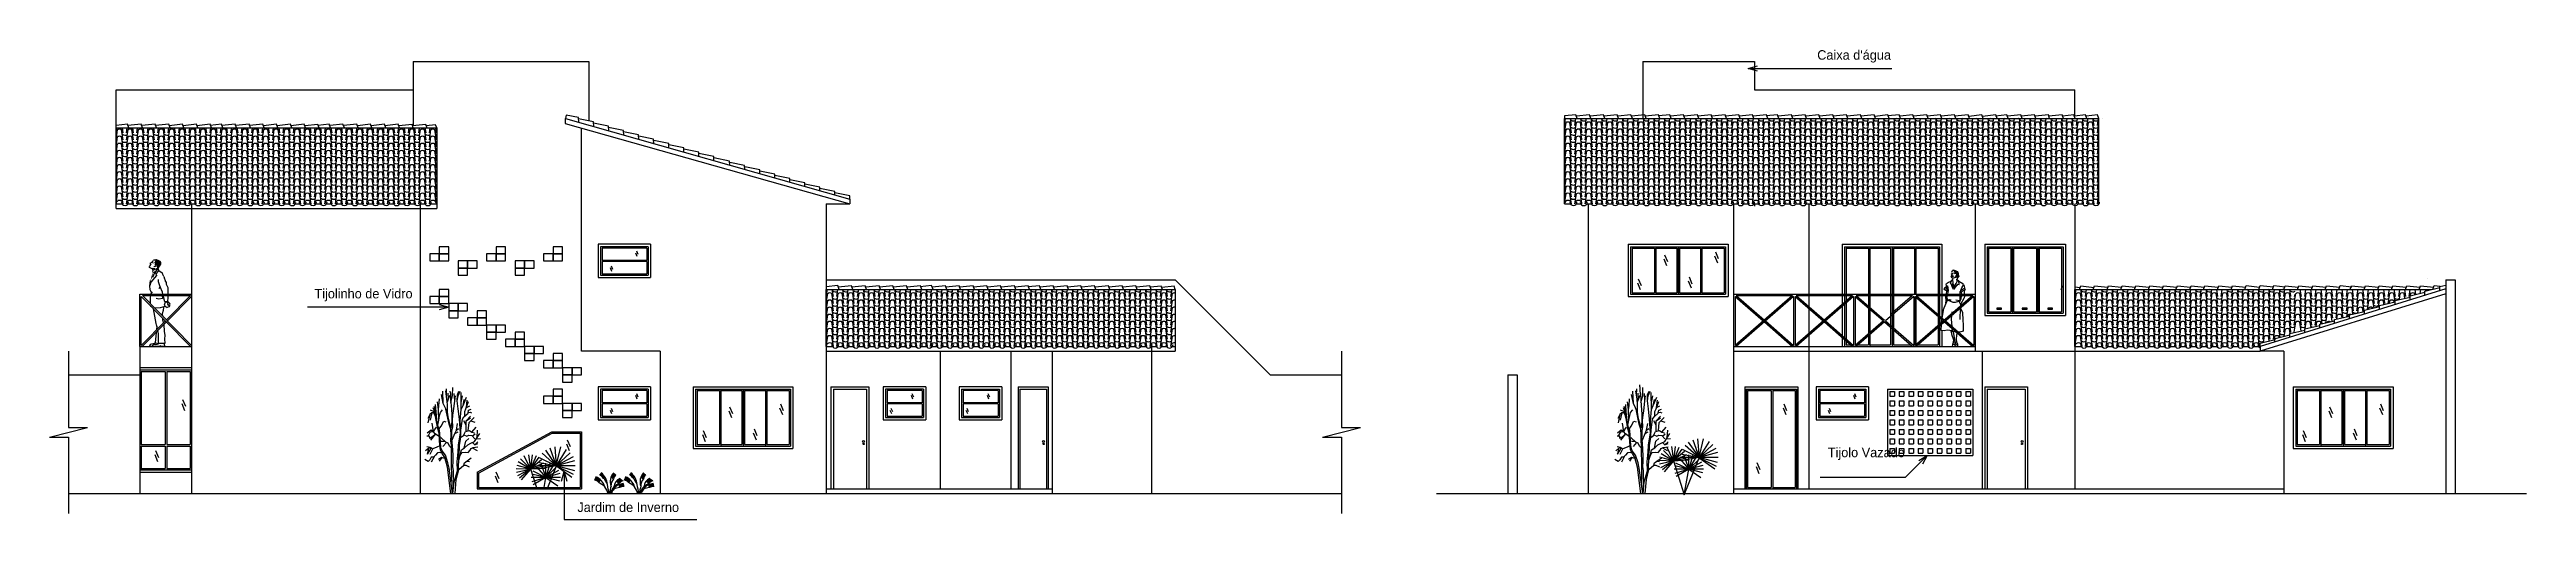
# Model space of a CAD drawing. Header units: millimetres. Extents: x 237 to 339, y 16 to 52.
# Drawn here: x 286.5 to 338.7, y 41.9 to 51.8 of the extents above; entities that cross this region are included whole.
import ezdxf

# ---------------------------------------------------------------- set-up
doc = ezdxf.new("R2010")
doc.units = ezdxf.units.MM
doc.header["$LTSCALE"] = 0.6
doc.header["$MEASUREMENT"] = 0
for name, color, linetype in [('0.1', 1, 'Continuous'), ('0.3', 3, 'Continuous'), ('0.4', 4, 'Continuous'), ('02', 2, 'Continuous'), ('1', 1, 'Continuous'), ('AR-ALV', 5, 'Continuous'), ('AR-ALV-BXA', 1, 'Continuous'), ('COBERTURA', 32, 'Continuous'), ('PESSOAS', 154, 'Continuous'), ('VEGETAÇAO', 76, 'Continuous')]:
    doc.layers.add(name, color=color, linetype=linetype)
doc.styles.add('stylUS BT', font='stylu.ttf', dxfattribs={"width": 1.5})
doc.dimstyles.new('ARQ_100 1', dxfattribs={"dimtxt": 0.125, "dimasz": 0.2, "dimexe": 0.1, "dimexo": 0.1, "dimgap": 0.1, "dimtad": 1, "dimzin": 6, "dimtxsty": 'stylUS BT', "dimblk1": 'DOTSMALL', "dimblk2": 'DOTSMALL', "dimsah": 1, "dimcen": 0.09, "dimdle": 0.1, "dimclrd": 256, "dimclre": 256, "dimclrt": 2, "dimaunit": 1, "dimadec": 0, "dimazin": 0, "dimtfac": 1, "dimtmove": 2, "dimatfit": 3, "dimldrblk": 'OPEN30', "dimfxl": 1, "dimtolj": 1, "dimtzin": 0, "dimarcsym": 0})

msp = doc.modelspace()

# ---------------------------------------------------------------- texts
at = {"layer": '02', "lineweight": -3, "char_height": 0.2}
for s, insert, width, attachment_point in [("{\\fStylus BT|b0|i0|c0|p34;Caixa d'água}", (324.52, 51.678), 4.0534, 5), ('{\\fStylus BT|b0|i0|c0|p34;Tijolinho de Vidro}', (293.134, 46.651), 4.0534, 5), ('{\\fStylus BT|b0|i0|c0|p34;Tijolo Vazado}', (323.967, 43.436), 1.6025, 1), ('{\\fStylus BT|b0|i0|c0|p34;Jardim de Inverno}', (298.708, 42.181), 4.0534, 5)]:
    msp.add_mtext(s, dxfattribs=dict(at, insert=insert, width=width, attachment_point=attachment_point))

# ---------------------------------------------------------------- blocks, each defined once
blk = doc.blocks.new('_DOTSMALL')
at = {"color": 0, "linetype": 'ByBlock', "const_width": 0.5}
blk.add_lwpolyline([(-0.0625, 0, 1), (0.0625, 0, 1)], format="xyb", close=True, dxfattribs=at)
blk = doc.blocks.new('_Open30')
at = {"layer": 'AR-ALV', "color": 0, "lineweight": -2}
for p, q in [((-1, 0.27), (0, 0)), ((0, 0), (-1, -0.27)), ((0, 0), (-1, 0))]:
    blk.add_line(p, q, dxfattribs=at)

# ---------------------------------------------------------------- linework, layer by layer
for p, q in [((326.458, 46.677), (326.455, 46.67)), ((326.79, 46.636), (326.79, 46.64)), ((326.839, 46.674), (326.839, 46.67)), ((326.842, 46.64), (326.844, 46.619)), ((326.361, 46.099), (326.367, 46.134))]:
    msp.add_line(p, q)
at = {"color": 76}
for p, q in [((320.026, 44.565), (320.01, 44.759)), ((294.936, 43.007), (294.912, 43.118)), ((294.994, 42.927), (294.988, 42.981)), ((295.015, 43.033), (295.019, 43.143)), ((295.028, 42.958), (295.015, 43.033)), ((295.11, 42.952), (295.103, 43.139)), ((295.141, 42.974), (295.133, 43.065)), ((295.141, 42.974), (295.246, 43.066)), ((295.246, 43.066), (295.258, 43.117)), ((295.246, 43.066), (295.289, 43.068)), ((295.289, 43.068), (295.362, 43.033))]:
    msp.add_line(p, q, dxfattribs=at)
at = {"extrusion": (0, 0, -1)}
msp.add_ellipse((326.465, 46.359), major_axis=(0.0379, 0.0379), ratio=1, start_param=4.113945, end_param=4.335501, dxfattribs=at)
at = {"layer": '0.1'}
for p, q in [((286.923, 45.469), (286.923, 43.86)), ((313.727, 45.469), (313.727, 43.86)), ((286.523, 43.66), (287.323, 43.86)), ((286.923, 43.86), (287.323, 43.86)), ((313.327, 43.66), (314.127, 43.86)), ((313.727, 43.86), (314.127, 43.86)), ((286.523, 43.66), (286.923, 43.66)), ((286.923, 43.66), (286.923, 42.051)), ((313.327, 43.66), (313.727, 43.66)), ((313.727, 43.66), (313.727, 42.051))]:
    msp.add_line(p, q, dxfattribs=at)
at = {"layer": '0.3', "lineweight": -3}
for p, q in [((287.923, 48.471), (287.923, 50.171)), ((287.923, 50.171), (294.677, 50.171)), ((294.677, 50.171), (294.677, 48.471)), ((297.379, 50.371), (297.379, 50.267)), ((297.379, 50.267), (303.377, 48.571)), ((297.727, 45.47), (297.727, 50.168)), ((287.923, 48.571), (288.05, 48.571)), ((288.175, 48.571), (288.269, 48.571)), ((288.395, 48.571), (288.489, 48.571)), ((288.615, 48.571), (288.709, 48.571)), ((288.835, 48.571), (288.929, 48.571)), ((289.055, 48.571), (289.149, 48.571)), ((289.275, 48.571), (289.369, 48.571)), ((289.495, 48.571), (289.589, 48.571)), ((289.515, 48.571), (289.515, 45.57)), ((289.715, 48.571), (289.809, 48.571)), ((289.902, 48.571), (290.029, 48.571)), ((290.155, 48.571), (290.249, 48.571)), ((290.374, 48.571), (290.469, 48.571)), ((290.594, 48.571), (290.689, 48.571)), ((290.814, 48.571), (290.908, 48.571)), ((291.034, 48.571), (291.128, 48.571)), ((291.254, 48.571), (291.348, 48.571)), ((291.474, 48.571), (291.568, 48.571)), ((291.694, 48.571), (291.788, 48.571)), ((291.914, 48.571), (292.008, 48.571)), ((292.101, 48.571), (292.228, 48.571)), ((292.354, 48.571), (292.448, 48.571)), ((292.574, 48.571), (292.668, 48.571)), ((292.794, 48.571), (292.888, 48.571)), ((293.013, 48.571), (293.108, 48.571)), ((293.233, 48.571), (293.327, 48.571)), ((293.453, 48.571), (293.547, 48.571)), ((293.673, 48.571), (293.767, 48.571)), ((293.893, 48.571), (293.987, 48.571)), ((294.113, 48.571), (294.207, 48.571)), ((294.327, 48.563), (294.327, 42.471)), ((294.333, 48.571), (294.427, 48.571)), ((294.333, 48.571), (294.427, 48.571)), ((294.553, 48.571), (294.647, 48.571)), ((294.553, 48.571), (294.677, 48.571)), ((294.67, 48.571), (294.677, 48.571)), ((302.877, 48.571), (302.877, 42.471)), ((302.877, 48.571), (303.377, 48.571)), ((303.377, 48.674), (303.377, 48.571)), ((318.92, 48.57), (318.92, 45.57)), ((321.983, 48.57), (321.983, 45.57)), ((327.07, 48.57), (327.07, 45.47)), ((329.17, 48.57), (329.17, 45.47)), ((287.923, 48.471), (294.677, 48.471)), ((302.877, 46.77), (302.877, 45.57)), ((302.877, 45.57), (302.877, 46.77)), ((329.17, 46.77), (329.17, 45.57)), ((329.17, 45.57), (329.17, 46.77)), ((336.978, 46.679), (333.068, 45.47)), ((288.423, 45.57), (288.423, 42.471)), ((288.423, 45.57), (289.515, 45.57)), ((289.515, 45.57), (289.515, 42.471)), ((299.377, 45.47), (297.727, 45.47)), ((299.377, 45.47), (299.377, 42.471)), ((318.92, 45.57), (318.92, 42.471)), ((321.983, 45.57), (321.983, 42.471)), ((321.983, 45.57), (327.07, 45.57)), ((321.983, 45.57), (327.07, 45.57)), ((321.983, 45.47), (329.17, 45.47)), ((333.068, 45.57), (333.068, 45.47)), ((333.568, 45.47), (333.068, 45.47)), ((333.568, 45.47), (333.568, 42.471))]:
    msp.add_line(p, q, dxfattribs=at)
at = {"layer": '0.4', "lineweight": -3}
for p, q in [((336.978, 46.971), (336.978, 42.471)), ((336.978, 46.971), (337.178, 46.971)), ((337.178, 46.971), (337.178, 42.471)), ((317.227, 44.971), (317.227, 42.471)), ((317.227, 44.971), (317.427, 44.971)), ((317.427, 44.971), (317.427, 42.471)), ((286.923, 42.471), (313.727, 42.471)), ((315.727, 42.471), (338.678, 42.471))]:
    msp.add_line(p, q, dxfattribs=at)
at = {"layer": '02', "lineweight": -3}
for p, q in [((294.177, 51.571), (294.177, 50.217)), ((294.177, 51.571), (297.877, 51.571)), ((297.877, 51.571), (297.877, 50.318)), ((320.07, 51.571), (320.07, 50.371)), ((320.07, 51.571), (322.42, 51.571)), ((322.42, 51.571), (322.42, 50.971)), ((322.42, 50.971), (329.17, 50.971)), ((329.17, 50.443), (329.17, 50.971)), ((318.42, 48.571), (318.42, 50.371)), ((318.42, 50.371), (329.67, 50.371)), ((329.67, 48.57), (329.67, 50.371)), ((318.42, 48.571), (318.547, 48.571)), ((318.673, 48.571), (318.767, 48.571)), ((318.893, 48.571), (318.987, 48.571)), ((319.113, 48.571), (319.207, 48.571)), ((319.333, 48.571), (319.427, 48.571)), ((319.553, 48.571), (319.647, 48.571)), ((319.773, 48.571), (319.867, 48.571)), ((319.992, 48.571), (320.087, 48.571)), ((320.212, 48.571), (320.306, 48.571)), ((320.4, 48.571), (320.526, 48.571)), ((320.652, 48.571), (320.746, 48.571)), ((320.872, 48.571), (320.966, 48.571)), ((321.092, 48.571), (321.186, 48.571)), ((321.312, 48.571), (321.406, 48.571)), ((321.532, 48.571), (321.626, 48.571)), ((321.752, 48.571), (321.846, 48.571)), ((321.972, 48.571), (322.066, 48.571)), ((322.192, 48.571), (322.286, 48.571)), ((322.411, 48.571), (322.506, 48.571)), ((322.42, 48.57), (322.42, 48.52)), ((322.599, 48.571), (322.725, 48.571)), ((322.851, 48.571), (322.945, 48.571)), ((323.071, 48.571), (323.165, 48.571)), ((323.291, 48.571), (323.385, 48.571)), ((323.511, 48.571), (323.605, 48.571)), ((323.731, 48.571), (323.825, 48.571)), ((323.951, 48.571), (324.045, 48.571)), ((324.171, 48.571), (324.265, 48.571)), ((324.391, 48.571), (324.485, 48.571)), ((324.611, 48.571), (324.705, 48.571)), ((324.83, 48.571), (324.925, 48.571)), ((324.83, 48.571), (324.925, 48.571)), ((325.05, 48.571), (325.144, 48.571)), ((325.05, 48.571), (325.144, 48.571)), ((325.168, 48.571), (325.175, 48.571)), ((325.27, 48.571), (325.364, 48.571)), ((325.49, 48.571), (325.584, 48.571)), ((325.71, 48.571), (325.804, 48.571)), ((325.719, 48.57), (325.719, 48.52)), ((325.897, 48.571), (326.024, 48.571)), ((326.15, 48.571), (326.244, 48.571)), ((326.37, 48.571), (326.464, 48.571)), ((326.59, 48.571), (326.684, 48.571)), ((326.81, 48.571), (326.904, 48.571)), ((327.03, 48.571), (327.124, 48.571)), ((327.249, 48.571), (327.344, 48.571)), ((327.469, 48.571), (327.564, 48.571)), ((327.689, 48.571), (327.783, 48.571)), ((327.909, 48.571), (328.003, 48.571)), ((328.129, 48.571), (328.223, 48.571)), ((328.129, 48.571), (328.223, 48.571)), ((328.349, 48.571), (328.443, 48.571)), ((328.349, 48.571), (328.443, 48.571)), ((328.466, 48.571), (328.474, 48.571)), ((328.576, 48.571), (328.67, 48.571)), ((328.796, 48.571), (328.89, 48.571)), ((329.016, 48.571), (329.11, 48.571)), ((329.236, 48.571), (329.33, 48.571)), ((329.456, 48.571), (329.55, 48.571)), ((298.127, 47.67), (298.127, 47.07)), ((299.127, 47.67), (298.127, 47.67)), ((299.127, 47.67), (299.127, 47.07)), ((319.815, 47.67), (319.815, 46.67)), ((319.815, 47.67), (321.815, 47.67)), ((320.345, 47.67), (320.345, 46.67)), ((320.815, 47.67), (320.815, 46.67)), ((321.285, 47.67), (321.285, 46.67)), ((321.815, 47.67), (321.815, 46.67)), ((327.32, 47.67), (327.32, 46.27)), ((327.32, 47.67), (328.92, 47.67)), ((327.85, 47.67), (327.85, 46.27)), ((328.39, 47.67), (328.39, 46.27)), ((328.92, 47.67), (328.92, 46.27)), ((298.127, 47.07), (299.127, 47.07)), ((288.423, 46.67), (289.515, 46.67)), ((288.423, 45.57), (288.423, 46.67)), ((288.453, 46.623), (289.494, 45.57)), ((288.453, 45.592), (288.453, 46.623)), ((288.478, 46.64), (289.494, 46.64)), ((288.478, 46.64), (289.515, 45.592)), ((289.494, 46.64), (288.985, 46.128)), ((289.515, 46.619), (289.006, 46.106)), ((319.815, 46.67), (321.815, 46.67)), ((321.983, 46.67), (327.07, 46.67)), ((323.224, 46.64), (322.013, 45.59)), ((322.013, 46.62), (322.013, 45.59)), ((322.013, 46.62), (322.607, 46.105)), ((322.035, 46.64), (323.224, 46.64)), ((322.035, 46.64), (322.63, 46.125)), ((323.247, 46.62), (322.035, 45.57)), ((323.247, 46.62), (323.247, 45.59)), ((324.489, 46.64), (323.277, 45.59)), ((323.277, 46.62), (323.277, 45.59)), ((323.277, 46.62), (323.871, 46.105)), ((323.3, 46.64), (324.489, 46.64)), ((323.3, 46.64), (323.894, 46.125)), ((324.511, 46.62), (323.3, 45.57)), ((324.511, 46.62), (324.511, 45.59)), ((324.541, 46.62), (324.541, 45.59)), ((324.541, 46.62), (325.136, 46.105)), ((324.564, 46.64), (325.753, 46.64)), ((324.564, 46.64), (325.159, 46.125)), ((325.776, 46.62), (325.182, 46.105)), ((325.753, 46.64), (325.29, 46.239)), ((325.776, 46.62), (325.776, 45.59)), ((327.018, 46.64), (325.806, 45.59)), ((325.806, 46.62), (325.806, 45.59)), ((325.806, 46.62), (326.4, 46.105)), ((325.829, 46.64), (326.423, 46.125)), ((325.829, 46.64), (327.018, 46.64)), ((327.04, 46.62), (325.829, 45.57)), ((327.04, 46.62), (327.04, 45.59)), ((288.964, 46.106), (288.453, 45.592)), ((288.985, 46.085), (288.474, 45.57)), ((322.63, 46.085), (323.224, 45.57)), ((322.653, 46.105), (323.247, 45.59)), ((323.894, 46.085), (324.489, 45.57)), ((323.917, 46.105), (324.511, 45.59)), ((325.136, 46.105), (324.541, 45.59)), ((325.159, 46.085), (324.564, 45.57)), ((325.159, 46.085), (325.753, 45.57)), ((325.182, 46.105), (325.776, 45.59)), ((326.423, 46.085), (327.018, 45.57)), ((326.446, 46.105), (327.04, 45.59)), ((327.32, 46.27), (328.92, 46.27)), ((289.515, 45.121), (288.423, 45.121)), ((289.515, 45.071), (288.423, 45.071)), ((300.127, 44.671), (300.127, 43.471)), ((300.127, 44.671), (302.127, 44.671)), ((300.657, 44.671), (300.657, 43.471)), ((301.127, 44.671), (301.127, 43.471)), ((301.597, 44.671), (301.597, 43.471)), ((302.127, 44.671), (302.127, 43.471)), ((322.246, 44.671), (322.246, 42.571)), ((322.246, 44.671), (323.307, 44.671)), ((322.806, 44.671), (322.806, 42.571)), ((323.307, 44.671), (323.307, 42.571)), ((323.77, 44.671), (323.77, 44.071)), ((323.77, 44.671), (324.77, 44.671)), ((324.77, 44.671), (324.77, 44.071)), ((325.22, 44.671), (325.22, 43.271)), ((325.22, 44.671), (327.02, 44.671)), ((327.02, 44.671), (327.02, 43.271)), ((327.32, 44.671), (327.32, 42.571)), ((327.32, 44.671), (328.12, 44.671)), ((328.12, 44.671), (328.12, 42.571)), ((333.818, 44.671), (335.818, 44.671)), ((333.818, 44.671), (333.818, 43.471)), ((334.348, 44.671), (334.348, 43.471)), ((334.818, 44.671), (334.818, 43.471)), ((335.288, 44.671), (335.288, 43.471)), ((335.818, 44.671), (335.818, 43.471)), ((323.77, 44.071), (324.77, 44.071)), ((295.557, 42.903), (297.104, 43.741)), ((297.104, 43.741), (297.697, 43.741)), ((297.697, 43.741), (297.697, 42.601)), ((300.127, 43.471), (302.127, 43.471)), ((333.818, 43.471), (335.818, 43.471)), ((288.423, 42.971), (289.515, 42.971)), ((288.423, 42.921), (289.515, 42.921)), ((295.557, 42.903), (295.557, 42.601)), ((325.22, 43.271), (327.02, 43.271)), ((295.557, 42.601), (297.697, 42.601))]:
    msp.add_line(p, q, dxfattribs=at)
at = {"layer": '1', "lineweight": -3}
for p, q in [((287.923, 50.171), (287.923, 50.971)), ((287.923, 50.971), (294.177, 50.971)), ((325.27, 44.621), (325.27, 44.521)), ((325.27, 44.621), (325.37, 44.621)), ((325.27, 44.521), (325.37, 44.521)), ((325.27, 44.421), (325.27, 44.321)), ((325.27, 44.421), (325.37, 44.421)), ((325.37, 44.621), (325.37, 44.521)), ((325.37, 44.421), (325.37, 44.321)), ((325.47, 44.621), (325.47, 44.521)), ((325.47, 44.621), (325.57, 44.621)), ((325.47, 44.521), (325.57, 44.521)), ((325.47, 44.421), (325.47, 44.321)), ((325.47, 44.421), (325.57, 44.421)), ((325.57, 44.621), (325.57, 44.521)), ((325.57, 44.421), (325.57, 44.321)), ((325.67, 44.621), (325.67, 44.521)), ((325.67, 44.621), (325.77, 44.621)), ((325.67, 44.521), (325.77, 44.521)), ((325.67, 44.421), (325.67, 44.321)), ((325.67, 44.421), (325.77, 44.421)), ((325.77, 44.621), (325.77, 44.521)), ((325.77, 44.421), (325.77, 44.321)), ((325.87, 44.621), (325.87, 44.521)), ((325.87, 44.621), (325.97, 44.621)), ((325.87, 44.521), (325.97, 44.521)), ((325.87, 44.421), (325.87, 44.321)), ((325.87, 44.421), (325.97, 44.421)), ((325.97, 44.621), (325.97, 44.521)), ((325.97, 44.421), (325.97, 44.321)), ((326.07, 44.621), (326.07, 44.521)), ((326.07, 44.621), (326.17, 44.621)), ((326.07, 44.521), (326.17, 44.521)), ((326.07, 44.421), (326.07, 44.321)), ((326.07, 44.421), (326.17, 44.421)), ((326.17, 44.621), (326.17, 44.521)), ((326.17, 44.421), (326.17, 44.321)), ((326.27, 44.621), (326.27, 44.521)), ((326.27, 44.621), (326.37, 44.621)), ((326.27, 44.521), (326.37, 44.521)), ((326.27, 44.421), (326.27, 44.321)), ((326.27, 44.421), (326.37, 44.421)), ((326.37, 44.621), (326.37, 44.521)), ((326.37, 44.421), (326.37, 44.321)), ((326.47, 44.621), (326.47, 44.521)), ((326.47, 44.621), (326.57, 44.621)), ((326.47, 44.521), (326.57, 44.521)), ((326.47, 44.421), (326.47, 44.321)), ((326.47, 44.421), (326.57, 44.421)), ((326.57, 44.621), (326.57, 44.521)), ((326.57, 44.421), (326.57, 44.321)), ((326.67, 44.621), (326.67, 44.521)), ((326.67, 44.621), (326.77, 44.621)), ((326.67, 44.521), (326.77, 44.521)), ((326.67, 44.421), (326.67, 44.321)), ((326.67, 44.421), (326.77, 44.421)), ((326.77, 44.621), (326.77, 44.521)), ((326.77, 44.421), (326.77, 44.321)), ((326.87, 44.621), (326.87, 44.521)), ((326.87, 44.621), (326.97, 44.621)), ((326.87, 44.521), (326.97, 44.521)), ((326.87, 44.421), (326.87, 44.321)), ((326.87, 44.421), (326.97, 44.421)), ((326.97, 44.621), (326.97, 44.521)), ((326.97, 44.421), (326.97, 44.321)), ((325.27, 44.321), (325.37, 44.321)), ((325.27, 44.221), (325.27, 44.121)), ((325.27, 44.221), (325.37, 44.221)), ((325.27, 44.121), (325.37, 44.121)), ((325.27, 44.021), (325.27, 43.921)), ((325.27, 44.021), (325.37, 44.021)), ((325.27, 43.921), (325.37, 43.921)), ((325.27, 43.821), (325.27, 43.721)), ((325.27, 43.821), (325.37, 43.821)), ((325.37, 44.221), (325.37, 44.121)), ((325.37, 44.021), (325.37, 43.921)), ((325.37, 43.821), (325.37, 43.721)), ((325.47, 44.321), (325.57, 44.321)), ((325.47, 44.221), (325.47, 44.121)), ((325.47, 44.221), (325.57, 44.221)), ((325.47, 44.121), (325.57, 44.121)), ((325.47, 44.021), (325.47, 43.921)), ((325.47, 44.021), (325.57, 44.021)), ((325.47, 43.921), (325.57, 43.921)), ((325.47, 43.821), (325.47, 43.721)), ((325.47, 43.821), (325.57, 43.821)), ((325.57, 44.221), (325.57, 44.121)), ((325.57, 44.021), (325.57, 43.921)), ((325.57, 43.821), (325.57, 43.721)), ((325.67, 44.321), (325.77, 44.321)), ((325.67, 44.221), (325.67, 44.121)), ((325.67, 44.221), (325.77, 44.221)), ((325.67, 44.121), (325.77, 44.121)), ((325.67, 44.021), (325.67, 43.921)), ((325.67, 44.021), (325.77, 44.021)), ((325.67, 43.921), (325.77, 43.921)), ((325.67, 43.821), (325.67, 43.721)), ((325.67, 43.821), (325.77, 43.821)), ((325.77, 44.221), (325.77, 44.121)), ((325.77, 44.021), (325.77, 43.921)), ((325.77, 43.821), (325.77, 43.721)), ((325.87, 44.321), (325.97, 44.321)), ((325.87, 44.221), (325.87, 44.121)), ((325.87, 44.221), (325.97, 44.221)), ((325.87, 44.121), (325.97, 44.121)), ((325.87, 44.021), (325.87, 43.921)), ((325.87, 44.021), (325.97, 44.021)), ((325.87, 43.921), (325.97, 43.921)), ((325.87, 43.821), (325.87, 43.721)), ((325.87, 43.821), (325.97, 43.821)), ((325.97, 44.221), (325.97, 44.121)), ((325.97, 44.021), (325.97, 43.921)), ((325.97, 43.821), (325.97, 43.721)), ((326.07, 44.321), (326.17, 44.321)), ((326.07, 44.221), (326.07, 44.121)), ((326.07, 44.221), (326.17, 44.221)), ((326.07, 44.121), (326.17, 44.121)), ((326.07, 44.021), (326.07, 43.921)), ((326.07, 44.021), (326.17, 44.021)), ((326.07, 43.921), (326.17, 43.921)), ((326.07, 43.821), (326.07, 43.721)), ((326.07, 43.821), (326.17, 43.821)), ((326.17, 44.221), (326.17, 44.121)), ((326.17, 44.021), (326.17, 43.921)), ((326.17, 43.821), (326.17, 43.721)), ((326.27, 44.321), (326.37, 44.321)), ((326.27, 44.221), (326.27, 44.121)), ((326.27, 44.221), (326.37, 44.221)), ((326.27, 44.121), (326.37, 44.121)), ((326.27, 44.021), (326.27, 43.921)), ((326.27, 44.021), (326.37, 44.021)), ((326.27, 43.921), (326.37, 43.921)), ((326.27, 43.821), (326.27, 43.721)), ((326.27, 43.821), (326.37, 43.821)), ((326.37, 44.221), (326.37, 44.121)), ((326.37, 44.021), (326.37, 43.921)), ((326.37, 43.821), (326.37, 43.721)), ((326.47, 44.321), (326.57, 44.321)), ((326.47, 44.221), (326.47, 44.121)), ((326.47, 44.221), (326.57, 44.221)), ((326.47, 44.121), (326.57, 44.121)), ((326.47, 44.021), (326.47, 43.921)), ((326.47, 44.021), (326.57, 44.021)), ((326.47, 43.921), (326.57, 43.921)), ((326.47, 43.821), (326.47, 43.721)), ((326.47, 43.821), (326.57, 43.821)), ((326.57, 44.221), (326.57, 44.121)), ((326.57, 44.021), (326.57, 43.921)), ((326.57, 43.821), (326.57, 43.721)), ((326.67, 44.321), (326.77, 44.321)), ((326.67, 44.221), (326.67, 44.121)), ((326.67, 44.221), (326.77, 44.221)), ((326.67, 44.121), (326.77, 44.121)), ((326.67, 44.021), (326.67, 43.921)), ((326.67, 44.021), (326.77, 44.021)), ((326.67, 43.921), (326.77, 43.921)), ((326.67, 43.821), (326.67, 43.721)), ((326.67, 43.821), (326.77, 43.821)), ((326.77, 44.221), (326.77, 44.121)), ((326.77, 44.021), (326.77, 43.921)), ((326.77, 43.821), (326.77, 43.721)), ((326.87, 44.321), (326.97, 44.321)), ((326.87, 44.221), (326.87, 44.121)), ((326.87, 44.221), (326.97, 44.221)), ((326.87, 44.121), (326.97, 44.121)), ((326.87, 44.021), (326.87, 43.921)), ((326.87, 44.021), (326.97, 44.021)), ((326.87, 43.921), (326.97, 43.921)), ((326.87, 43.821), (326.87, 43.721)), ((326.87, 43.821), (326.97, 43.821)), ((326.97, 44.221), (326.97, 44.121)), ((326.97, 44.021), (326.97, 43.921)), ((326.97, 43.821), (326.97, 43.721)), ((295.527, 42.921), (297.097, 43.771)), ((297.097, 43.771), (297.727, 43.771)), ((297.727, 43.771), (297.727, 42.571)), ((325.27, 43.721), (325.37, 43.721)), ((325.27, 43.621), (325.27, 43.521)), ((325.27, 43.621), (325.37, 43.621)), ((325.27, 43.521), (325.37, 43.521)), ((325.27, 43.421), (325.27, 43.321)), ((325.27, 43.421), (325.37, 43.421)), ((325.27, 43.321), (325.37, 43.321)), ((325.37, 43.621), (325.37, 43.521)), ((325.37, 43.421), (325.37, 43.321)), ((325.47, 43.721), (325.57, 43.721)), ((325.47, 43.621), (325.47, 43.521)), ((325.47, 43.621), (325.57, 43.621)), ((325.47, 43.521), (325.57, 43.521)), ((325.47, 43.421), (325.47, 43.321)), ((325.47, 43.421), (325.57, 43.421)), ((325.47, 43.321), (325.57, 43.321)), ((325.57, 43.621), (325.57, 43.521)), ((325.57, 43.421), (325.57, 43.321)), ((325.67, 43.721), (325.77, 43.721)), ((325.67, 43.621), (325.67, 43.521)), ((325.67, 43.621), (325.77, 43.621)), ((325.67, 43.521), (325.77, 43.521)), ((325.67, 43.421), (325.67, 43.321)), ((325.67, 43.421), (325.77, 43.421)), ((325.67, 43.321), (325.77, 43.321)), ((325.77, 43.621), (325.77, 43.521)), ((325.77, 43.421), (325.77, 43.321)), ((325.87, 43.721), (325.97, 43.721)), ((325.87, 43.621), (325.87, 43.521)), ((325.87, 43.621), (325.97, 43.621)), ((325.87, 43.521), (325.97, 43.521)), ((325.87, 43.421), (325.87, 43.321)), ((325.87, 43.421), (325.97, 43.421)), ((325.87, 43.321), (325.97, 43.321)), ((325.97, 43.621), (325.97, 43.521)), ((325.97, 43.421), (325.97, 43.321)), ((326.07, 43.721), (326.17, 43.721)), ((326.07, 43.621), (326.07, 43.521)), ((326.07, 43.621), (326.17, 43.621)), ((326.07, 43.521), (326.17, 43.521)), ((326.07, 43.421), (326.07, 43.321)), ((326.07, 43.421), (326.17, 43.421)), ((326.07, 43.321), (326.17, 43.321)), ((326.17, 43.621), (326.17, 43.521)), ((326.17, 43.421), (326.17, 43.321)), ((326.27, 43.721), (326.37, 43.721)), ((326.27, 43.621), (326.27, 43.521)), ((326.27, 43.621), (326.37, 43.621)), ((326.27, 43.521), (326.37, 43.521)), ((326.27, 43.421), (326.27, 43.321)), ((326.27, 43.421), (326.37, 43.421)), ((326.27, 43.321), (326.37, 43.321)), ((326.37, 43.621), (326.37, 43.521)), ((326.37, 43.421), (326.37, 43.321)), ((326.47, 43.721), (326.57, 43.721)), ((326.47, 43.621), (326.47, 43.521)), ((326.47, 43.621), (326.57, 43.621)), ((326.47, 43.521), (326.57, 43.521)), ((326.47, 43.421), (326.47, 43.321)), ((326.47, 43.421), (326.57, 43.421)), ((326.47, 43.321), (326.57, 43.321)), ((326.57, 43.621), (326.57, 43.521)), ((326.57, 43.421), (326.57, 43.321)), ((326.67, 43.721), (326.77, 43.721)), ((326.67, 43.621), (326.67, 43.521)), ((326.67, 43.621), (326.77, 43.621)), ((326.67, 43.521), (326.77, 43.521)), ((326.67, 43.421), (326.67, 43.321)), ((326.67, 43.421), (326.77, 43.421)), ((326.67, 43.321), (326.77, 43.321)), ((326.77, 43.621), (326.77, 43.521)), ((326.77, 43.421), (326.77, 43.321)), ((326.87, 43.721), (326.97, 43.721)), ((326.87, 43.621), (326.87, 43.521)), ((326.87, 43.621), (326.97, 43.621)), ((326.87, 43.521), (326.97, 43.521)), ((326.87, 43.421), (326.87, 43.321)), ((326.87, 43.421), (326.97, 43.421)), ((326.87, 43.321), (326.97, 43.321)), ((326.97, 43.621), (326.97, 43.521)), ((326.97, 43.421), (326.97, 43.321)), ((295.527, 42.921), (295.527, 42.571)), ((295.527, 42.571), (297.727, 42.571))]:
    msp.add_line(p, q, dxfattribs=at)
at = {"layer": 'AR-ALV-BXA', "lineweight": -3}
for p, q in [((299.229, 49.866), (299.229, 49.866)), ((323.57, 48.57), (323.57, 46.67)), ((299.177, 47.72), (298.077, 47.72)), ((298.077, 47.72), (298.077, 47.02)), ((299.097, 47.64), (298.157, 47.64)), ((298.157, 47.64), (298.157, 47.38)), ((298.863, 47.54), (298.892, 47.468)), ((298.883, 47.581), (298.912, 47.509)), ((299.097, 47.64), (299.097, 47.38)), ((299.177, 47.72), (299.177, 47.02)), ((319.765, 47.72), (321.865, 47.72)), ((319.765, 47.72), (319.765, 46.62)), ((319.845, 47.64), (320.315, 47.64)), ((319.845, 47.64), (319.845, 46.7)), ((320.315, 47.64), (320.315, 46.7)), ((320.345, 47.64), (320.785, 47.64)), ((320.529, 47.499), (320.588, 47.355)), ((320.785, 47.64), (320.785, 46.7)), ((320.845, 47.64), (320.845, 46.7)), ((320.845, 47.64), (321.285, 47.64)), ((321.315, 47.64), (321.315, 46.7)), ((321.315, 47.64), (321.785, 47.64)), ((321.583, 47.477), (321.642, 47.333)), ((321.6, 47.562), (321.659, 47.418)), ((321.785, 47.64), (321.785, 46.7)), ((321.865, 47.72), (321.865, 46.62)), ((324.27, 47.72), (326.37, 47.72)), ((324.27, 47.72), (324.27, 46.67)), ((324.32, 47.67), (324.32, 46.67)), ((324.32, 47.67), (326.32, 47.67)), ((324.35, 47.64), (324.35, 46.67)), ((324.35, 47.64), (324.82, 47.64)), ((324.82, 47.64), (324.82, 46.418)), ((324.85, 47.67), (324.85, 46.392)), ((324.85, 47.64), (325.29, 47.64)), ((325.29, 47.64), (325.29, 46.67)), ((325.32, 47.67), (325.32, 46.67)), ((325.35, 47.64), (325.35, 46.67)), ((325.35, 47.64), (325.79, 47.64)), ((325.79, 47.67), (325.79, 46.67)), ((325.82, 47.64), (325.82, 46.67)), ((325.82, 47.64), (326.29, 47.64)), ((326.29, 47.64), (326.29, 46.67)), ((326.32, 47.67), (326.32, 46.67)), ((326.37, 47.72), (326.37, 46.67)), ((327.27, 47.72), (328.97, 47.72)), ((327.27, 47.72), (327.27, 46.22)), ((327.35, 47.64), (327.82, 47.64)), ((327.35, 47.64), (327.35, 46.3)), ((327.82, 47.64), (327.82, 46.3)), ((327.88, 47.64), (327.88, 46.3)), ((327.88, 47.64), (328.36, 47.64)), ((328.36, 47.64), (328.36, 46.3)), ((328.42, 47.64), (328.42, 46.3)), ((328.42, 47.64), (328.89, 47.64)), ((328.89, 47.64), (328.89, 46.3)), ((328.97, 47.72), (328.97, 46.22)), ((298.077, 47.02), (299.177, 47.02)), ((299.097, 47.38), (298.157, 47.38)), ((299.097, 47.36), (298.157, 47.36)), ((298.157, 47.36), (298.157, 47.1)), ((298.157, 47.1), (299.097, 47.1)), ((298.33, 47.229), (298.359, 47.157)), ((298.35, 47.269), (298.38, 47.197)), ((299.097, 47.36), (299.097, 47.1)), ((302.877, 46.971), (310.227, 46.971)), ((310.227, 46.971), (312.227, 44.971)), ((319.975, 46.996), (320.034, 46.852)), ((320.512, 47.415), (320.571, 47.271)), ((321.029, 46.949), (321.088, 46.805)), ((321.046, 47.034), (321.105, 46.89)), ((302.877, 46.77), (310.227, 46.77)), ((310.227, 46.77), (310.227, 45.47)), ((319.765, 46.62), (321.865, 46.62)), ((319.845, 46.7), (320.315, 46.7)), ((319.958, 46.911), (320.017, 46.767)), ((320.345, 46.7), (320.785, 46.7)), ((320.845, 46.7), (321.285, 46.7)), ((321.315, 46.7), (321.785, 46.7)), ((323.57, 46.64), (323.57, 46.406)), ((324.27, 46.64), (324.27, 46.451)), ((324.32, 46.64), (324.32, 46.495)), ((324.32, 46.455), (324.32, 45.756)), ((324.35, 46.64), (324.35, 46.521)), ((324.35, 46.481), (324.35, 45.73)), ((325.29, 46.64), (325.29, 45.6)), ((325.32, 46.64), (325.32, 45.57)), ((325.35, 46.64), (325.35, 45.6)), ((325.82, 46.608), (325.82, 45.6)), ((326.29, 46.64), (326.29, 46.24)), ((326.32, 46.64), (326.32, 46.214)), ((326.37, 46.64), (326.37, 46.171)), ((329.17, 46.767), (336.678, 46.767)), ((323.57, 46.366), (323.57, 45.845)), ((324.27, 46.412), (324.27, 45.799)), ((324.82, 46.379), (324.82, 45.832)), ((324.85, 46.353), (324.85, 45.858)), ((326.29, 46.201), (326.29, 46.01)), ((326.29, 45.97), (326.29, 45.6)), ((326.32, 46.175), (326.32, 46.036)), ((326.32, 45.996), (326.32, 45.57)), ((326.37, 45.902), (326.37, 45.57)), ((327.27, 46.22), (328.97, 46.22)), ((327.35, 46.3), (327.82, 46.3)), ((327.88, 46.3), (328.36, 46.3)), ((328.42, 46.3), (328.89, 46.3)), ((302.877, 45.57), (303.004, 45.57)), ((302.877, 45.47), (310.227, 45.47)), ((303.13, 45.57), (303.224, 45.57)), ((303.35, 45.57), (303.444, 45.57)), ((303.57, 45.57), (303.664, 45.57)), ((303.79, 45.57), (303.884, 45.57)), ((304.009, 45.57), (304.104, 45.57)), ((304.229, 45.57), (304.323, 45.57)), ((304.449, 45.57), (304.543, 45.57)), ((304.669, 45.57), (304.763, 45.57)), ((304.856, 45.57), (304.983, 45.57)), ((305.109, 45.57), (305.203, 45.57)), ((305.277, 45.47), (305.277, 42.571)), ((305.329, 45.57), (305.423, 45.57)), ((305.549, 45.57), (305.643, 45.57)), ((305.769, 45.57), (305.863, 45.57)), ((305.989, 45.57), (306.083, 45.57)), ((306.209, 45.57), (306.303, 45.57)), ((306.428, 45.57), (306.523, 45.57)), ((306.648, 45.57), (306.742, 45.57)), ((306.765, 45.47), (306.765, 42.571)), ((306.868, 45.57), (306.962, 45.57)), ((307.056, 45.57), (307.182, 45.57)), ((307.308, 45.57), (307.402, 45.57)), ((307.528, 45.57), (307.622, 45.57)), ((307.632, 45.47), (307.632, 42.471)), ((307.748, 45.57), (307.842, 45.57)), ((307.968, 45.57), (308.062, 45.57)), ((308.188, 45.57), (308.282, 45.57)), ((308.408, 45.57), (308.502, 45.57)), ((308.628, 45.57), (308.722, 45.57)), ((308.847, 45.57), (308.942, 45.57)), ((309.067, 45.57), (309.162, 45.57)), ((309.287, 45.57), (309.381, 45.57)), ((309.287, 45.57), (309.381, 45.57)), ((309.507, 45.57), (309.601, 45.57)), ((309.507, 45.57), (309.601, 45.57)), ((309.727, 45.57), (309.727, 42.471)), ((309.727, 45.57), (309.821, 45.57)), ((309.947, 45.57), (310.041, 45.57)), ((309.947, 45.57), (310.041, 45.57)), ((310.167, 45.57), (310.227, 45.57)), ((310.167, 45.57), (310.227, 45.57)), ((323.57, 45.805), (323.57, 45.57)), ((323.57, 45.57), (323.57, 42.571)), ((324.27, 45.759), (324.27, 45.57)), ((324.32, 45.716), (324.32, 45.57)), ((324.35, 45.69), (324.35, 45.6)), ((324.35, 45.6), (324.454, 45.6)), ((324.5, 45.6), (324.511, 45.6)), ((324.541, 45.6), (324.553, 45.6)), ((324.599, 45.6), (324.82, 45.6)), ((324.82, 45.792), (324.82, 45.6)), ((324.85, 45.818), (324.85, 45.57)), ((324.85, 45.6), (325.29, 45.6)), ((325.35, 45.6), (325.718, 45.6)), ((325.764, 45.6), (325.776, 45.6)), ((325.863, 45.6), (326.29, 45.6)), ((327.22, 45.47), (327.22, 42.571)), ((329.17, 45.57), (329.297, 45.57)), ((329.17, 45.47), (329.17, 42.571)), ((329.17, 45.47), (333.068, 45.47)), ((329.423, 45.57), (329.517, 45.57)), ((329.643, 45.57), (329.737, 45.57)), ((329.863, 45.57), (329.957, 45.57)), ((330.083, 45.57), (330.177, 45.57)), ((330.303, 45.57), (330.397, 45.57)), ((330.523, 45.57), (330.617, 45.57)), ((330.742, 45.57), (330.837, 45.57)), ((330.962, 45.57), (331.056, 45.57)), ((331.15, 45.57), (331.276, 45.57)), ((331.402, 45.57), (331.496, 45.57)), ((331.622, 45.57), (331.716, 45.57)), ((331.842, 45.57), (331.936, 45.57)), ((332.062, 45.57), (332.156, 45.57)), ((332.282, 45.57), (332.376, 45.57)), ((332.502, 45.57), (332.596, 45.57)), ((332.689, 45.57), (332.816, 45.57)), ((332.942, 45.57), (333.036, 45.57)), ((286.923, 44.971), (288.423, 44.971)), ((288.453, 45.041), (288.453, 43.501)), ((288.453, 45.041), (288.96, 45.041)), ((288.96, 45.041), (288.96, 43.501)), ((288.99, 45.041), (288.99, 43.501)), ((288.99, 45.041), (289.485, 45.041)), ((289.485, 45.041), (289.485, 43.501)), ((312.227, 44.971), (313.727, 44.971)), ((289.306, 44.367), (289.366, 44.223)), ((289.323, 44.452), (289.383, 44.308)), ((299.177, 44.721), (298.077, 44.721)), ((298.077, 44.721), (298.077, 44.021)), ((298.127, 44.671), (298.127, 44.071)), ((299.127, 44.671), (298.127, 44.671)), ((299.097, 44.641), (298.157, 44.641)), ((298.157, 44.641), (298.157, 44.381)), ((299.097, 44.381), (298.157, 44.381)), ((299.097, 44.361), (298.157, 44.361)), ((298.157, 44.361), (298.157, 44.101)), ((298.863, 44.541), (298.892, 44.469)), ((298.883, 44.581), (298.912, 44.509)), ((299.097, 44.641), (299.097, 44.381)), ((299.097, 44.361), (299.097, 44.101)), ((299.127, 44.671), (299.127, 44.071)), ((299.177, 44.721), (299.177, 44.021)), ((300.077, 44.721), (302.177, 44.721)), ((300.077, 44.721), (300.077, 43.421)), ((300.157, 44.641), (300.627, 44.641)), ((300.157, 44.641), (300.157, 43.501)), ((300.627, 44.641), (300.627, 43.501)), ((300.657, 44.641), (301.097, 44.641)), ((301.097, 44.641), (301.097, 43.501)), ((301.157, 44.641), (301.157, 43.501)), ((301.157, 44.641), (301.597, 44.641)), ((301.627, 44.641), (301.627, 43.501)), ((301.627, 44.641), (302.097, 44.641)), ((301.912, 44.362), (301.972, 44.218)), ((302.097, 44.641), (302.097, 43.501)), ((302.177, 44.721), (302.177, 43.421)), ((302.977, 44.721), (303.777, 44.721)), ((302.977, 44.721), (302.977, 42.571)), ((303.027, 44.671), (303.027, 42.571)), ((303.027, 44.671), (303.727, 44.671)), ((303.727, 44.671), (303.727, 42.571)), ((303.777, 44.721), (303.777, 42.571)), ((304.977, 44.721), (304.077, 44.721)), ((304.077, 44.721), (304.077, 44.021)), ((304.127, 44.671), (304.127, 44.071)), ((304.927, 44.671), (304.127, 44.671)), ((304.897, 44.641), (304.157, 44.641)), ((304.157, 44.641), (304.157, 44.381)), ((304.897, 44.381), (304.157, 44.381)), ((304.897, 44.361), (304.157, 44.361)), ((304.157, 44.361), (304.157, 44.101)), ((304.663, 44.541), (304.692, 44.469)), ((304.683, 44.581), (304.712, 44.509)), ((304.897, 44.641), (304.897, 44.381)), ((304.897, 44.361), (304.897, 44.101)), ((304.927, 44.671), (304.927, 44.071)), ((304.977, 44.721), (304.977, 44.021)), ((306.577, 44.721), (305.677, 44.721)), ((305.677, 44.721), (305.677, 44.021)), ((305.727, 44.671), (306.527, 44.671)), ((305.727, 44.671), (305.727, 44.071)), ((306.497, 44.641), (305.757, 44.641)), ((305.757, 44.641), (305.757, 44.381)), ((306.497, 44.381), (305.757, 44.381)), ((306.497, 44.361), (305.757, 44.361)), ((305.757, 44.361), (305.757, 44.101)), ((306.263, 44.541), (306.292, 44.469)), ((306.283, 44.581), (306.312, 44.509)), ((306.497, 44.641), (306.497, 44.381)), ((306.497, 44.361), (306.497, 44.101)), ((306.527, 44.671), (306.527, 44.071)), ((306.577, 44.721), (306.577, 44.021)), ((306.922, 44.721), (307.547, 44.721)), ((306.922, 44.721), (306.922, 42.571)), ((306.952, 44.671), (306.952, 42.571)), ((306.952, 44.671), (307.517, 44.671)), ((307.517, 44.671), (307.517, 42.571)), ((307.547, 44.721), (307.547, 42.571)), ((322.216, 44.721), (323.337, 44.721)), ((322.216, 44.721), (322.216, 42.571)), ((322.276, 44.641), (322.776, 44.641)), ((322.276, 44.641), (322.276, 42.601)), ((322.776, 44.641), (322.776, 42.601)), ((322.806, 44.641), (323.277, 44.641)), ((323.04, 44.362), (323.1, 44.218)), ((323.277, 44.641), (323.277, 42.601)), ((323.337, 44.721), (323.337, 42.571)), ((324.82, 44.721), (323.72, 44.721)), ((323.72, 44.721), (323.72, 44.021)), ((324.74, 44.641), (323.8, 44.641)), ((323.8, 44.641), (323.8, 44.381)), ((324.74, 44.381), (323.8, 44.381)), ((324.74, 44.361), (323.8, 44.361)), ((323.8, 44.361), (323.8, 44.101)), ((324.506, 44.541), (324.535, 44.469)), ((324.526, 44.581), (324.556, 44.509)), ((324.74, 44.641), (324.74, 44.381)), ((324.74, 44.361), (324.74, 44.101)), ((324.82, 44.721), (324.82, 44.021)), ((327.27, 44.721), (328.17, 44.721)), ((327.27, 44.721), (327.27, 42.571)), ((328.17, 44.721), (328.17, 42.571)), ((333.768, 44.721), (335.868, 44.721)), ((333.768, 44.721), (333.768, 43.421)), ((333.848, 44.641), (334.318, 44.641)), ((333.848, 44.641), (333.848, 43.501)), ((334.318, 44.641), (334.318, 43.501)), ((334.348, 44.641), (334.788, 44.641)), ((334.788, 44.641), (334.788, 43.501)), ((334.848, 44.641), (334.848, 43.501)), ((334.848, 44.641), (335.288, 44.641)), ((335.318, 44.641), (335.318, 43.501)), ((335.318, 44.641), (335.788, 44.641)), ((335.603, 44.362), (335.662, 44.218)), ((335.788, 44.641), (335.788, 43.501)), ((335.868, 44.721), (335.868, 43.421)), ((298.077, 44.021), (299.177, 44.021)), ((298.127, 44.071), (299.127, 44.071)), ((298.157, 44.101), (299.097, 44.101)), ((298.33, 44.229), (298.359, 44.157)), ((298.35, 44.269), (298.38, 44.197)), ((300.824, 44.215), (300.884, 44.071)), ((300.841, 44.299), (300.901, 44.155)), ((301.358, 43.834), (301.417, 43.69)), ((301.895, 44.278), (301.955, 44.134)), ((304.077, 44.021), (304.977, 44.021)), ((304.127, 44.071), (304.927, 44.071)), ((304.157, 44.101), (304.897, 44.101)), ((304.219, 44.229), (304.249, 44.157)), ((304.24, 44.269), (304.269, 44.197)), ((305.677, 44.021), (306.577, 44.021)), ((305.727, 44.071), (306.527, 44.071)), ((305.757, 44.101), (306.497, 44.101)), ((305.819, 44.229), (305.849, 44.157)), ((305.84, 44.269), (305.869, 44.197)), ((323.024, 44.278), (323.083, 44.134)), ((323.72, 44.021), (324.82, 44.021)), ((323.8, 44.101), (324.74, 44.101)), ((323.973, 44.229), (324.003, 44.157)), ((323.993, 44.269), (324.023, 44.197)), ((334.515, 44.215), (334.574, 44.071)), ((334.532, 44.299), (334.591, 44.155)), ((335.049, 43.834), (335.108, 43.69)), ((335.586, 44.278), (335.645, 44.134)), ((288.453, 43.501), (288.96, 43.501)), ((288.453, 43.471), (288.96, 43.471)), ((288.453, 43.471), (288.453, 43.001)), ((288.738, 43.291), (288.797, 43.147)), ((288.755, 43.376), (288.814, 43.232)), ((288.96, 43.471), (288.96, 43.001)), ((288.99, 43.501), (289.485, 43.501)), ((288.99, 43.471), (289.485, 43.471)), ((288.99, 43.471), (288.99, 43.001)), ((289.485, 43.471), (289.485, 43.001)), ((297.407, 43.52), (297.466, 43.376)), ((297.424, 43.605), (297.483, 43.461)), ((300.077, 43.421), (302.177, 43.421)), ((300.157, 43.501), (300.627, 43.501)), ((300.27, 43.712), (300.329, 43.568)), ((300.287, 43.796), (300.346, 43.652)), ((300.657, 43.501), (301.097, 43.501)), ((301.157, 43.501), (301.597, 43.501)), ((301.341, 43.749), (301.4, 43.605)), ((301.627, 43.501), (302.097, 43.501)), ((333.768, 43.421), (335.868, 43.421)), ((333.848, 43.501), (334.318, 43.501)), ((333.961, 43.712), (334.02, 43.568)), ((333.978, 43.796), (334.037, 43.652)), ((334.348, 43.501), (334.788, 43.501)), ((334.848, 43.501), (335.288, 43.501)), ((335.032, 43.749), (335.091, 43.605)), ((335.318, 43.501), (335.788, 43.501)), ((288.423, 43.001), (288.96, 43.001)), ((288.99, 43.001), (289.485, 43.001)), ((295.905, 42.846), (295.964, 42.702)), ((295.922, 42.93), (295.981, 42.786)), ((322.458, 43.037), (322.517, 42.893)), ((322.475, 43.122), (322.534, 42.978)), ((302.877, 42.571), (307.632, 42.571)), ((321.983, 42.571), (333.568, 42.571)), ((322.276, 42.601), (322.776, 42.601)), ((322.806, 42.601), (323.277, 42.601))]:
    msp.add_line(p, q, dxfattribs=at)
for points in [[(294.527, 47.37), (294.727, 47.37), (294.727, 47.52), (294.527, 47.52)], [(294.727, 47.52), (294.927, 47.52), (294.927, 47.67), (294.727, 47.67)], [(294.727, 47.37), (294.927, 47.37), (294.927, 47.52), (294.727, 47.52)], [(295.727, 47.37), (295.927, 47.37), (295.927, 47.52), (295.727, 47.52)], [(295.927, 47.52), (296.127, 47.52), (296.127, 47.67), (295.927, 47.67)], [(295.927, 47.37), (296.127, 47.37), (296.127, 47.52), (295.927, 47.52)], [(296.927, 47.37), (297.127, 47.37), (297.127, 47.52), (296.927, 47.52)], [(297.127, 47.52), (297.327, 47.52), (297.327, 47.67), (297.127, 47.67)], [(297.127, 47.37), (297.327, 47.37), (297.327, 47.52), (297.127, 47.52)], [(295.327, 47.37), (295.127, 47.37), (295.127, 47.22), (295.327, 47.22)], [(295.327, 47.22), (295.127, 47.22), (295.127, 47.07), (295.327, 47.07)], [(295.527, 47.37), (295.327, 47.37), (295.327, 47.22), (295.527, 47.22)], [(296.527, 47.37), (296.327, 47.37), (296.327, 47.22), (296.527, 47.22)], [(296.527, 47.22), (296.327, 47.22), (296.327, 47.07), (296.527, 47.07)], [(296.727, 47.37), (296.527, 47.37), (296.527, 47.22), (296.727, 47.22)], [(294.527, 46.47), (294.727, 46.47), (294.727, 46.62), (294.527, 46.62)], [(294.727, 46.62), (294.927, 46.62), (294.927, 46.77), (294.727, 46.77)], [(294.727, 46.47), (294.927, 46.47), (294.927, 46.62), (294.727, 46.62)], [(295.127, 46.47), (294.927, 46.47), (294.927, 46.32), (295.127, 46.32)], [(295.327, 46.47), (295.127, 46.47), (295.127, 46.32), (295.327, 46.32)], [(295.127, 46.32), (294.927, 46.32), (294.927, 46.17), (295.127, 46.17)], [(295.327, 46.02), (295.527, 46.02), (295.527, 46.17), (295.327, 46.17)], [(295.527, 46.17), (295.727, 46.17), (295.727, 46.32), (295.527, 46.32)], [(295.527, 46.02), (295.727, 46.02), (295.727, 46.17), (295.527, 46.17)], [(295.927, 46.02), (295.727, 46.02), (295.727, 45.87), (295.927, 45.87)], [(296.127, 46.02), (295.927, 46.02), (295.927, 45.87), (296.127, 45.87)], [(327.624, 46.354), (327.624, 46.374), (327.524, 46.374), (327.524, 46.354)], [(328.161, 46.354), (328.161, 46.374), (328.061, 46.374), (328.061, 46.354)], [(328.696, 46.354), (328.696, 46.374), (328.596, 46.374), (328.596, 46.354)], [(295.927, 45.87), (295.727, 45.87), (295.727, 45.72), (295.927, 45.72)], [(296.127, 45.57), (296.327, 45.57), (296.327, 45.72), (296.127, 45.72)], [(296.327, 45.72), (296.527, 45.72), (296.527, 45.87), (296.327, 45.87)], [(296.327, 45.57), (296.527, 45.57), (296.527, 45.72), (296.327, 45.72)], [(296.727, 45.57), (296.527, 45.57), (296.527, 45.42), (296.727, 45.42)], [(296.727, 45.42), (296.527, 45.42), (296.527, 45.27), (296.727, 45.27)], [(296.927, 45.57), (296.727, 45.57), (296.727, 45.42), (296.927, 45.42)], [(297.127, 45.27), (297.327, 45.27), (297.327, 45.42), (297.127, 45.42)], [(296.927, 45.12), (297.127, 45.12), (297.127, 45.27), (296.927, 45.27)], [(297.127, 45.12), (297.327, 45.12), (297.327, 45.27), (297.127, 45.27)], [(297.527, 45.12), (297.327, 45.12), (297.327, 44.97), (297.527, 44.97)], [(297.527, 44.97), (297.327, 44.97), (297.327, 44.82), (297.527, 44.82)], [(297.727, 45.12), (297.527, 45.12), (297.527, 44.97), (297.727, 44.97)], [(296.927, 44.37), (297.127, 44.37), (297.127, 44.52), (296.927, 44.52)], [(297.127, 44.52), (297.327, 44.52), (297.327, 44.67), (297.127, 44.67)], [(297.127, 44.37), (297.327, 44.37), (297.327, 44.52), (297.127, 44.52)], [(297.527, 44.37), (297.327, 44.37), (297.327, 44.22), (297.527, 44.22)], [(297.727, 44.37), (297.527, 44.37), (297.527, 44.22), (297.727, 44.22)], [(297.527, 44.22), (297.327, 44.22), (297.327, 44.07), (297.527, 44.07)]]:
    msp.add_lwpolyline(points, close=True, dxfattribs=at)
for centre, radius in [((303.664, 43.568), 0.02), ((303.664, 43.515), 0.0134), ((307.454, 43.568), 0.02), ((307.454, 43.515), 0.0134), ((328.057, 43.568), 0.02), ((328.057, 43.515), 0.0134)]:
    msp.add_circle(centre, radius, dxfattribs=at)
at = {"layer": 'COBERTURA', "lineweight": -3}
for p, q in [((288.163, 50.25), (287.923, 50.224)), ((287.923, 50.071), (287.939, 50.171)), ((287.923, 50.071), (287.939, 50.171)), ((287.923, 49.921), (287.956, 50.133)), ((288.073, 49.921), (288.039, 50.133)), ((288.073, 50.071), (288.057, 50.171)), ((288.143, 50.071), (288.159, 50.171)), ((288.143, 49.921), (288.176, 50.133)), ((288.192, 50.171), (288.163, 50.25)), ((288.454, 50.249), (288.174, 50.22)), ((288.187, 50.184), (288.187, 50.184)), ((288.293, 49.921), (288.259, 50.133)), ((288.293, 50.071), (288.277, 50.171)), ((288.363, 50.071), (288.378, 50.171)), ((288.363, 49.921), (288.396, 50.133)), ((288.482, 50.171), (288.454, 50.249)), ((288.744, 50.249), (288.465, 50.219)), ((288.478, 50.184), (288.478, 50.184)), ((288.513, 49.921), (288.479, 50.133)), ((288.513, 50.071), (288.497, 50.171)), ((288.583, 50.071), (288.598, 50.171)), ((288.583, 49.921), (288.616, 50.133)), ((288.733, 49.921), (288.699, 50.133)), ((288.733, 50.071), (288.717, 50.171)), ((288.773, 50.171), (288.744, 50.249)), ((289.034, 50.248), (288.755, 50.219)), ((288.768, 50.183), (288.768, 50.183)), ((288.802, 50.071), (288.818, 50.171)), ((288.802, 49.921), (288.836, 50.133)), ((288.952, 49.921), (288.919, 50.133)), ((288.952, 50.071), (288.937, 50.171)), ((289.022, 50.071), (289.038, 50.171)), ((289.022, 49.921), (289.056, 50.133)), ((289.063, 50.171), (289.034, 50.248)), ((289.325, 50.248), (289.045, 50.218)), ((289.058, 50.183), (289.058, 50.183)), ((289.172, 49.921), (289.139, 50.133)), ((289.172, 50.071), (289.157, 50.171)), ((289.242, 50.071), (289.258, 50.171)), ((289.242, 49.921), (289.276, 50.133)), ((289.353, 50.171), (289.325, 50.248)), ((289.615, 50.247), (289.336, 50.217)), ((289.349, 50.182), (289.349, 50.182)), ((289.392, 49.921), (289.359, 50.133)), ((289.392, 50.071), (289.377, 50.171)), ((289.462, 50.071), (289.478, 50.171)), ((289.462, 49.921), (289.496, 50.133)), ((289.612, 49.921), (289.579, 50.133)), ((289.612, 50.071), (289.596, 50.171)), ((289.643, 50.171), (289.615, 50.247)), ((289.906, 50.247), (289.626, 50.217)), ((289.639, 50.182), (289.639, 50.182)), ((289.682, 50.071), (289.698, 50.171)), ((289.682, 49.921), (289.716, 50.133)), ((289.832, 49.921), (289.799, 50.133)), ((289.832, 50.071), (289.816, 50.171)), ((290.142, 50.25), (289.902, 50.224)), ((289.902, 50.071), (289.918, 50.171)), ((289.902, 50.071), (289.918, 50.171)), ((289.902, 50.071), (289.918, 50.171)), ((289.902, 49.921), (289.935, 50.133)), ((289.902, 49.921), (289.935, 50.133)), ((289.934, 50.171), (289.906, 50.247)), ((289.93, 50.181), (289.93, 50.181)), ((290.052, 49.921), (290.019, 50.133)), ((290.052, 50.071), (290.036, 50.171)), ((290.122, 50.071), (290.138, 50.171)), ((290.122, 49.921), (290.155, 50.133)), ((290.171, 50.171), (290.142, 50.25)), ((290.433, 50.249), (290.153, 50.22)), ((290.166, 50.184), (290.166, 50.184)), ((290.272, 49.921), (290.239, 50.133)), ((290.272, 50.071), (290.256, 50.171)), ((290.342, 50.071), (290.358, 50.171)), ((290.342, 49.921), (290.375, 50.133)), ((290.462, 50.171), (290.433, 50.249)), ((290.723, 50.249), (290.444, 50.219)), ((290.457, 50.184), (290.457, 50.184)), ((290.492, 49.921), (290.458, 50.133)), ((290.492, 50.071), (290.476, 50.171)), ((290.562, 50.071), (290.578, 50.171)), ((290.562, 49.921), (290.595, 50.133)), ((290.712, 49.921), (290.678, 50.133)), ((290.712, 50.071), (290.696, 50.171)), ((290.752, 50.171), (290.723, 50.249)), ((291.014, 50.248), (290.734, 50.219)), ((290.747, 50.183), (290.747, 50.183)), ((290.782, 50.071), (290.797, 50.171)), ((290.782, 49.921), (290.815, 50.133)), ((290.932, 49.921), (290.898, 50.133)), ((290.932, 50.071), (290.916, 50.171)), ((291.002, 50.071), (291.017, 50.171)), ((291.002, 49.921), (291.035, 50.133)), ((291.042, 50.171), (291.014, 50.248)), ((291.304, 50.248), (291.025, 50.218)), ((291.038, 50.183), (291.038, 50.183)), ((291.152, 49.921), (291.118, 50.133)), ((291.152, 50.071), (291.136, 50.171)), ((291.222, 50.071), (291.237, 50.171)), ((291.222, 49.921), (291.255, 50.133)), ((291.332, 50.171), (291.304, 50.248)), ((291.594, 50.247), (291.315, 50.217)), ((291.328, 50.182), (291.328, 50.182)), ((291.372, 49.921), (291.338, 50.133)), ((291.372, 50.071), (291.356, 50.171)), ((291.441, 50.071), (291.457, 50.171)), ((291.441, 49.921), (291.475, 50.133)), ((291.591, 49.921), (291.558, 50.133)), ((291.591, 50.071), (291.576, 50.171)), ((291.623, 50.171), (291.594, 50.247)), ((291.885, 50.247), (291.606, 50.217)), ((291.618, 50.182), (291.618, 50.182)), ((291.661, 50.071), (291.677, 50.171)), ((291.661, 49.921), (291.695, 50.133)), ((291.811, 49.921), (291.778, 50.133)), ((291.811, 50.071), (291.796, 50.171)), ((291.881, 50.071), (291.897, 50.171)), ((291.881, 50.071), (291.897, 50.171)), ((291.881, 49.921), (291.915, 50.133)), ((291.881, 49.921), (291.915, 50.133)), ((291.913, 50.171), (291.885, 50.247)), ((292.175, 50.246), (291.896, 50.216)), ((291.909, 50.181), (291.909, 50.181)), ((292.031, 49.921), (291.998, 50.133)), ((292.031, 50.071), (292.016, 50.171)), ((292.101, 50.071), (292.117, 50.171)), ((292.101, 50.071), (292.117, 50.171)), ((292.101, 50.071), (292.117, 50.171)), ((292.101, 49.921), (292.135, 50.133)), ((292.101, 49.921), (292.135, 50.133)), ((292.412, 50.249), (292.172, 50.224)), ((292.203, 50.17), (292.175, 50.246)), ((292.199, 50.18), (292.199, 50.18)), ((292.251, 49.921), (292.218, 50.133)), ((292.251, 50.071), (292.235, 50.171)), ((292.321, 50.071), (292.337, 50.171)), ((292.321, 49.921), (292.355, 50.133)), ((292.441, 50.17), (292.412, 50.249)), ((292.702, 50.249), (292.423, 50.219)), ((292.436, 50.184), (292.436, 50.184)), ((292.471, 49.921), (292.438, 50.133)), ((292.471, 50.071), (292.455, 50.171)), ((292.541, 50.071), (292.557, 50.171)), ((292.541, 49.921), (292.574, 50.133)), ((292.691, 49.921), (292.658, 50.133)), ((292.691, 50.071), (292.675, 50.171)), ((292.731, 50.17), (292.702, 50.249)), ((292.993, 50.248), (292.713, 50.219)), ((292.726, 50.183), (292.726, 50.183)), ((292.761, 50.071), (292.777, 50.171)), ((292.761, 49.921), (292.794, 50.133)), ((292.911, 49.921), (292.877, 50.133)), ((292.911, 50.071), (292.895, 50.171)), ((292.981, 50.071), (292.997, 50.171)), ((292.981, 49.921), (293.014, 50.133)), ((293.021, 50.17), (292.993, 50.248)), ((293.283, 50.248), (293.004, 50.218)), ((293.017, 50.183), (293.017, 50.183)), ((293.131, 49.921), (293.097, 50.133)), ((293.131, 50.071), (293.115, 50.171)), ((293.201, 50.071), (293.216, 50.171)), ((293.201, 49.921), (293.234, 50.133)), ((293.312, 50.17), (293.283, 50.248)), ((293.574, 50.247), (293.294, 50.217)), ((293.307, 50.182), (293.307, 50.182)), ((293.351, 49.921), (293.317, 50.133)), ((293.351, 50.071), (293.335, 50.171)), ((293.421, 50.071), (293.436, 50.171)), ((293.421, 49.921), (293.454, 50.133)), ((293.571, 49.921), (293.537, 50.133)), ((293.571, 50.071), (293.555, 50.171)), ((293.602, 50.17), (293.574, 50.247)), ((293.864, 50.247), (293.585, 50.217)), ((293.598, 50.182), (293.598, 50.182)), ((293.641, 50.071), (293.656, 50.171)), ((293.641, 49.921), (293.674, 50.133)), ((293.791, 49.921), (293.757, 50.133)), ((293.791, 50.071), (293.775, 50.171)), ((293.86, 50.071), (293.876, 50.171)), ((293.86, 49.921), (293.894, 50.133)), ((293.892, 50.17), (293.864, 50.247)), ((294.155, 50.246), (293.875, 50.216)), ((293.888, 50.181), (293.888, 50.181)), ((294.01, 49.921), (293.977, 50.133)), ((294.01, 50.071), (293.995, 50.171)), ((294.08, 50.071), (294.096, 50.171)), ((294.08, 49.921), (294.114, 50.133)), ((294.08, 49.921), (294.114, 50.133)), ((294.182, 50.17), (294.155, 50.246)), ((294.445, 50.246), (294.166, 50.216)), ((294.179, 50.18), (294.179, 50.18)), ((294.23, 49.921), (294.197, 50.133)), ((294.23, 50.071), (294.215, 50.171)), ((294.3, 50.071), (294.316, 50.171)), ((294.3, 49.921), (294.334, 50.133)), ((294.45, 49.921), (294.417, 50.133)), ((294.45, 50.071), (294.435, 50.171)), ((294.473, 50.169), (294.445, 50.246)), ((294.653, 50.236), (294.456, 50.215)), ((294.52, 50.071), (294.536, 50.171)), ((294.52, 49.921), (294.554, 50.133)), ((294.67, 49.921), (294.637, 50.133)), ((294.677, 50.171), (294.653, 50.236)), ((294.67, 50.071), (294.654, 50.171)), ((297.398, 50.443), (297.385, 50.371)), ((297.385, 50.371), (303.377, 48.671)), ((297.661, 50.389), (297.398, 50.443)), ((297.665, 50.291), (297.661, 50.389)), ((297.977, 50.297), (297.662, 50.363)), ((297.981, 50.201), (297.977, 50.297)), ((298.294, 50.206), (297.978, 50.271)), ((298.297, 50.119), (298.294, 50.206)), ((298.61, 50.115), (298.295, 50.18)), ((298.614, 50.022), (298.61, 50.115)), ((298.927, 50.023), (298.611, 50.088)), ((318.661, 50.45), (318.42, 50.424)), ((318.42, 50.424), (318.42, 50.371)), ((318.42, 50.221), (318.444, 50.371)), ((318.42, 50.071), (318.454, 50.283)), ((318.42, 49.921), (318.454, 50.133)), ((318.57, 50.071), (318.537, 50.283)), ((318.57, 49.921), (318.537, 50.133)), ((318.57, 50.221), (318.547, 50.371)), ((318.64, 50.221), (318.664, 50.371)), ((318.64, 50.071), (318.674, 50.283)), ((318.64, 49.921), (318.674, 50.133)), ((318.69, 50.371), (318.661, 50.45)), ((318.951, 50.449), (318.672, 50.42)), ((318.685, 50.384), (318.685, 50.384)), ((318.79, 50.071), (318.757, 50.283)), ((318.79, 49.921), (318.757, 50.133)), ((318.79, 50.221), (318.767, 50.371)), ((318.86, 50.221), (318.884, 50.371)), ((318.86, 50.071), (318.894, 50.283)), ((318.86, 49.921), (318.894, 50.133)), ((318.98, 50.371), (318.951, 50.449)), ((319.242, 50.449), (318.962, 50.419)), ((318.975, 50.384), (318.975, 50.384)), ((319.01, 50.071), (318.977, 50.283)), ((319.01, 49.921), (318.977, 50.133)), ((319.01, 50.221), (318.987, 50.371)), ((319.08, 50.221), (319.104, 50.371)), ((319.08, 50.071), (319.114, 50.283)), ((319.08, 49.921), (319.114, 50.133)), ((319.23, 50.071), (319.197, 50.283)), ((319.23, 49.921), (319.197, 50.133)), ((319.23, 50.221), (319.207, 50.371)), ((319.27, 50.371), (319.242, 50.449)), ((319.532, 50.448), (319.253, 50.419)), ((319.266, 50.383), (319.266, 50.383)), ((319.3, 50.221), (319.324, 50.371)), ((319.3, 50.071), (319.334, 50.283)), ((319.3, 49.921), (319.334, 50.133)), ((319.45, 50.071), (319.417, 50.283)), ((319.45, 49.921), (319.417, 50.133)), ((319.45, 50.221), (319.426, 50.371)), ((319.52, 50.221), (319.544, 50.371)), ((319.52, 50.071), (319.553, 50.283)), ((319.52, 49.921), (319.553, 50.133)), ((319.56, 50.371), (319.532, 50.448)), ((319.822, 50.448), (319.543, 50.418)), ((319.556, 50.383), (319.556, 50.383)), ((319.67, 50.071), (319.637, 50.283)), ((319.67, 49.921), (319.637, 50.133)), ((319.67, 50.221), (319.646, 50.371)), ((319.74, 50.221), (319.764, 50.371)), ((319.74, 50.071), (319.773, 50.283)), ((319.74, 49.921), (319.773, 50.133)), ((319.851, 50.371), (319.822, 50.448)), ((320.113, 50.447), (319.834, 50.417)), ((319.846, 50.382), (319.846, 50.382)), ((319.89, 50.071), (319.856, 50.283)), ((319.89, 49.921), (319.856, 50.133)), ((319.89, 50.221), (319.866, 50.371)), ((319.96, 50.221), (319.983, 50.371)), ((319.96, 50.071), (319.993, 50.283)), ((319.96, 49.921), (319.993, 50.133)), ((320.11, 50.071), (320.076, 50.283)), ((320.11, 49.921), (320.076, 50.133)), ((320.11, 50.221), (320.086, 50.371)), ((320.141, 50.371), (320.113, 50.447)), ((320.403, 50.447), (320.124, 50.417)), ((320.137, 50.382), (320.137, 50.382)), ((320.18, 50.221), (320.203, 50.371)), ((320.18, 50.071), (320.213, 50.283)), ((320.18, 49.921), (320.213, 50.133)), ((320.33, 50.071), (320.296, 50.283)), ((320.33, 49.921), (320.296, 50.133)), ((320.33, 50.221), (320.306, 50.371)), ((320.64, 50.45), (320.4, 50.424)), ((320.4, 50.221), (320.423, 50.371)), ((320.4, 50.221), (320.423, 50.371)), ((320.4, 50.071), (320.433, 50.283)), ((320.4, 50.071), (320.433, 50.283)), ((320.4, 49.921), (320.433, 50.133)), ((320.4, 49.921), (320.433, 50.133)), ((320.431, 50.371), (320.403, 50.447)), ((320.427, 50.381), (320.427, 50.381)), ((320.55, 50.071), (320.516, 50.283)), ((320.55, 49.921), (320.516, 50.133)), ((320.55, 50.221), (320.526, 50.371)), ((320.62, 50.221), (320.643, 50.371)), ((320.62, 50.071), (320.653, 50.283)), ((320.62, 49.921), (320.653, 50.133)), ((320.669, 50.371), (320.64, 50.45)), ((320.93, 50.449), (320.651, 50.42)), ((320.664, 50.384), (320.664, 50.384)), ((320.77, 50.071), (320.736, 50.283)), ((320.77, 49.921), (320.736, 50.133)), ((320.77, 50.221), (320.746, 50.371)), ((320.839, 50.221), (320.863, 50.371)), ((320.839, 50.071), (320.873, 50.283)), ((320.839, 49.921), (320.873, 50.133)), ((320.959, 50.371), (320.93, 50.449)), ((321.221, 50.449), (320.941, 50.419)), ((320.954, 50.384), (320.954, 50.384)), ((320.989, 50.071), (320.956, 50.283)), ((320.989, 49.921), (320.956, 50.133)), ((320.989, 50.221), (320.966, 50.371)), ((321.059, 50.221), (321.083, 50.371)), ((321.059, 50.071), (321.093, 50.283)), ((321.059, 49.921), (321.093, 50.133)), ((321.209, 50.071), (321.176, 50.283)), ((321.209, 49.921), (321.176, 50.133)), ((321.209, 50.221), (321.186, 50.371)), ((321.249, 50.371), (321.221, 50.449)), ((321.511, 50.448), (321.232, 50.419)), ((321.245, 50.383), (321.245, 50.383)), ((321.279, 50.221), (321.303, 50.371)), ((321.279, 50.071), (321.313, 50.283)), ((321.279, 49.921), (321.313, 50.133)), ((321.429, 50.071), (321.396, 50.283)), ((321.429, 49.921), (321.396, 50.133)), ((321.429, 50.221), (321.406, 50.371)), ((321.499, 50.221), (321.523, 50.371)), ((321.499, 50.071), (321.533, 50.283)), ((321.499, 49.921), (321.533, 50.133)), ((321.54, 50.371), (321.511, 50.448)), ((321.802, 50.448), (321.522, 50.418)), ((321.535, 50.383), (321.535, 50.383)), ((321.649, 50.071), (321.616, 50.283)), ((321.649, 49.921), (321.616, 50.133)), ((321.649, 50.221), (321.626, 50.371)), ((321.719, 50.221), (321.743, 50.371)), ((321.719, 50.071), (321.753, 50.283)), ((321.719, 49.921), (321.753, 50.133)), ((321.83, 50.371), (321.802, 50.448)), ((322.092, 50.447), (321.813, 50.417)), ((321.826, 50.382), (321.826, 50.382)), ((321.869, 50.071), (321.836, 50.283)), ((321.869, 49.921), (321.836, 50.133)), ((321.869, 50.221), (321.845, 50.371)), ((321.939, 50.221), (321.963, 50.371)), ((321.939, 50.071), (321.972, 50.283)), ((321.939, 49.921), (321.972, 50.133)), ((322.089, 50.071), (322.056, 50.283)), ((322.089, 49.921), (322.056, 50.133)), ((322.089, 50.221), (322.065, 50.371)), ((322.12, 50.371), (322.092, 50.447)), ((322.382, 50.447), (322.103, 50.417)), ((322.116, 50.382), (322.116, 50.382)), ((322.159, 50.221), (322.183, 50.371)), ((322.159, 50.071), (322.192, 50.283)), ((322.159, 49.921), (322.192, 50.133)), ((322.309, 50.071), (322.275, 50.283)), ((322.309, 49.921), (322.275, 50.133)), ((322.309, 50.221), (322.285, 50.371)), ((322.379, 50.221), (322.402, 50.371)), ((322.379, 50.221), (322.402, 50.371)), ((322.379, 50.071), (322.412, 50.283)), ((322.379, 50.071), (322.412, 50.283)), ((322.379, 49.921), (322.412, 50.133)), ((322.379, 49.921), (322.412, 50.133)), ((322.41, 50.371), (322.382, 50.447)), ((322.673, 50.446), (322.394, 50.416)), ((322.407, 50.381), (322.407, 50.381)), ((322.529, 50.071), (322.495, 50.283)), ((322.529, 49.921), (322.495, 50.133)), ((322.529, 50.221), (322.505, 50.371)), ((322.599, 50.221), (322.622, 50.371)), ((322.599, 50.221), (322.622, 50.371)), ((322.599, 50.071), (322.632, 50.283)), ((322.599, 50.071), (322.632, 50.283)), ((322.599, 49.921), (322.632, 50.133)), ((322.599, 49.921), (322.632, 50.133)), ((322.91, 50.449), (322.669, 50.424)), ((322.701, 50.37), (322.673, 50.446)), ((322.697, 50.38), (322.697, 50.38)), ((322.701, 50.37), (322.701, 50.371)), ((322.749, 50.071), (322.715, 50.283)), ((322.749, 49.921), (322.715, 50.133)), ((322.749, 50.221), (322.725, 50.371)), ((322.819, 50.221), (322.842, 50.371)), ((322.819, 50.071), (322.852, 50.283)), ((322.819, 49.921), (322.852, 50.133)), ((322.937, 50.373), (322.91, 50.449)), ((323.2, 50.449), (322.921, 50.419)), ((322.934, 50.384), (322.934, 50.384)), ((322.969, 50.071), (322.935, 50.283)), ((322.969, 49.921), (322.935, 50.133)), ((322.939, 50.37), (322.938, 50.371)), ((322.969, 50.221), (322.945, 50.371)), ((323.039, 50.221), (323.062, 50.371)), ((323.039, 50.071), (323.072, 50.283)), ((323.039, 49.921), (323.072, 50.133)), ((323.189, 50.071), (323.155, 50.283)), ((323.189, 49.921), (323.155, 50.133)), ((323.189, 50.221), (323.165, 50.371)), ((323.228, 50.373), (323.2, 50.449)), ((323.49, 50.448), (323.211, 50.419)), ((323.224, 50.383), (323.224, 50.383)), ((323.229, 50.37), (323.229, 50.371)), ((323.258, 50.221), (323.282, 50.371)), ((323.258, 50.071), (323.292, 50.283)), ((323.258, 49.921), (323.292, 50.133)), ((323.408, 50.071), (323.375, 50.283)), ((323.408, 49.921), (323.375, 50.133)), ((323.408, 50.221), (323.385, 50.371)), ((323.478, 50.221), (323.502, 50.371)), ((323.478, 50.071), (323.512, 50.283)), ((323.478, 49.921), (323.512, 50.133)), ((323.518, 50.372), (323.49, 50.448)), ((323.781, 50.448), (323.501, 50.418)), ((323.514, 50.383), (323.514, 50.383)), ((323.519, 50.37), (323.519, 50.371)), ((323.628, 50.071), (323.595, 50.283)), ((323.628, 49.921), (323.595, 50.133)), ((323.628, 50.221), (323.605, 50.371)), ((323.698, 50.221), (323.722, 50.371)), ((323.698, 50.071), (323.732, 50.283)), ((323.698, 49.921), (323.732, 50.133)), ((323.809, 50.372), (323.781, 50.448)), ((324.071, 50.447), (323.792, 50.417)), ((323.805, 50.382), (323.805, 50.382)), ((323.809, 50.37), (323.809, 50.371)), ((323.848, 50.071), (323.815, 50.283)), ((323.848, 49.921), (323.815, 50.133)), ((323.848, 50.221), (323.825, 50.371)), ((323.918, 50.221), (323.942, 50.371)), ((323.918, 50.071), (323.952, 50.283)), ((323.918, 49.921), (323.952, 50.133)), ((324.068, 50.071), (324.035, 50.283)), ((324.068, 49.921), (324.035, 50.133)), ((324.068, 50.221), (324.045, 50.371)), ((324.099, 50.371), (324.071, 50.447)), ((324.362, 50.447), (324.082, 50.417)), ((324.095, 50.382), (324.095, 50.382)), ((324.1, 50.37), (324.099, 50.371)), ((324.138, 50.221), (324.162, 50.371)), ((324.138, 50.071), (324.172, 50.283)), ((324.138, 49.921), (324.172, 50.133)), ((324.288, 50.071), (324.255, 50.283)), ((324.288, 49.921), (324.255, 50.133)), ((324.288, 50.221), (324.265, 50.371)), ((324.358, 50.221), (324.382, 50.371)), ((324.358, 50.071), (324.391, 50.283)), ((324.358, 49.921), (324.391, 50.133)), ((324.39, 50.371), (324.362, 50.447)), ((324.652, 50.446), (324.373, 50.416)), ((324.386, 50.381), (324.386, 50.381)), ((324.39, 50.37), (324.39, 50.371)), ((324.508, 50.071), (324.475, 50.283)), ((324.508, 49.921), (324.475, 50.133)), ((324.508, 50.221), (324.484, 50.371)), ((324.578, 50.221), (324.602, 50.371)), ((324.578, 50.221), (324.602, 50.371)), ((324.578, 50.071), (324.611, 50.283)), ((324.578, 50.071), (324.611, 50.283)), ((324.578, 49.921), (324.611, 50.133)), ((324.578, 49.921), (324.611, 50.133)), ((324.68, 50.37), (324.652, 50.446)), ((324.943, 50.446), (324.663, 50.416)), ((324.68, 50.37), (324.68, 50.371)), ((324.728, 50.071), (324.695, 50.283)), ((324.728, 49.921), (324.695, 50.133)), ((324.728, 50.221), (324.704, 50.371)), ((324.798, 50.221), (324.821, 50.371)), ((324.798, 50.071), (324.831, 50.283)), ((324.798, 49.921), (324.831, 50.133)), ((324.948, 50.071), (324.914, 50.283)), ((324.948, 49.921), (324.914, 50.133)), ((324.948, 50.221), (324.924, 50.371)), ((324.97, 50.369), (324.943, 50.446)), ((325.233, 50.445), (324.954, 50.415)), ((324.971, 50.369), (324.97, 50.371)), ((325.018, 50.221), (325.041, 50.371)), ((325.018, 50.071), (325.051, 50.283)), ((325.018, 49.921), (325.051, 50.133)), ((325.168, 50.071), (325.134, 50.283)), ((325.168, 49.921), (325.134, 50.133)), ((325.168, 50.221), (325.144, 50.371)), ((325.47, 50.448), (325.229, 50.423)), ((325.261, 50.369), (325.233, 50.445)), ((325.238, 50.221), (325.261, 50.371)), ((325.238, 50.071), (325.271, 50.283)), ((325.238, 49.921), (325.271, 50.133)), ((325.388, 50.071), (325.354, 50.283)), ((325.388, 49.921), (325.354, 50.133)), ((325.388, 50.221), (325.364, 50.371)), ((325.415, 50.382), (325.415, 50.382)), ((325.458, 50.221), (325.481, 50.371)), ((325.458, 50.071), (325.491, 50.283)), ((325.458, 49.921), (325.491, 50.133)), ((325.497, 50.372), (325.47, 50.448)), ((325.76, 50.448), (325.481, 50.418)), ((325.608, 50.071), (325.574, 50.283)), ((325.608, 49.921), (325.574, 50.133)), ((325.608, 50.221), (325.584, 50.371)), ((325.678, 50.221), (325.701, 50.371)), ((325.678, 50.221), (325.701, 50.371)), ((325.678, 50.071), (325.711, 50.283)), ((325.678, 50.071), (325.711, 50.283)), ((325.678, 49.921), (325.711, 50.133)), ((325.678, 49.921), (325.711, 50.133)), ((325.705, 50.381), (325.705, 50.381)), ((325.788, 50.372), (325.76, 50.448)), ((326.05, 50.447), (325.771, 50.417)), ((325.828, 50.071), (325.794, 50.283)), ((325.828, 49.921), (325.794, 50.133)), ((325.828, 50.221), (325.804, 50.371)), ((325.897, 50.221), (325.921, 50.371)), ((325.897, 50.221), (325.921, 50.371)), ((325.897, 50.071), (325.931, 50.283)), ((325.897, 50.071), (325.931, 50.283)), ((325.897, 49.921), (325.931, 50.133)), ((325.897, 49.921), (325.931, 50.133)), ((325.996, 50.38), (325.996, 50.38)), ((325.999, 50.37), (325.999, 50.371)), ((326.047, 50.071), (326.014, 50.283)), ((326.047, 49.921), (326.014, 50.133)), ((326.047, 50.221), (326.024, 50.371)), ((326.078, 50.371), (326.05, 50.447)), ((326.341, 50.447), (326.062, 50.417)), ((326.117, 50.221), (326.141, 50.371)), ((326.117, 50.071), (326.151, 50.283)), ((326.117, 49.921), (326.151, 50.133)), ((326.232, 50.384), (326.232, 50.384)), ((326.267, 50.071), (326.234, 50.283)), ((326.267, 49.921), (326.234, 50.133)), ((326.237, 50.37), (326.237, 50.371)), ((326.267, 50.221), (326.244, 50.371)), ((326.337, 50.221), (326.361, 50.371)), ((326.337, 50.071), (326.371, 50.283)), ((326.337, 49.921), (326.371, 50.133)), ((326.369, 50.371), (326.341, 50.447)), ((326.631, 50.446), (326.352, 50.416)), ((326.487, 50.071), (326.454, 50.283)), ((326.487, 49.921), (326.454, 50.133)), ((326.487, 50.221), (326.464, 50.371)), ((326.523, 50.383), (326.523, 50.383)), ((326.527, 50.37), (326.527, 50.371)), ((326.557, 50.221), (326.581, 50.371)), ((326.557, 50.071), (326.591, 50.283)), ((326.557, 49.921), (326.591, 50.133)), ((326.659, 50.37), (326.631, 50.446)), ((326.922, 50.446), (326.642, 50.416)), ((326.707, 50.071), (326.674, 50.283)), ((326.707, 49.921), (326.674, 50.133)), ((326.707, 50.221), (326.684, 50.371)), ((326.777, 50.221), (326.801, 50.371)), ((326.777, 50.071), (326.81, 50.283)), ((326.777, 49.921), (326.81, 50.133)), ((326.813, 50.383), (326.813, 50.383)), ((326.818, 50.37), (326.818, 50.371)), ((326.927, 50.071), (326.894, 50.283)), ((326.927, 49.921), (326.894, 50.133)), ((326.927, 50.221), (326.903, 50.371)), ((326.95, 50.369), (326.922, 50.446)), ((327.212, 50.445), (326.933, 50.415)), ((326.997, 50.221), (327.021, 50.371)), ((326.997, 50.071), (327.03, 50.283)), ((326.997, 49.921), (327.03, 50.133)), ((327.104, 50.382), (327.104, 50.382)), ((327.108, 50.37), (327.108, 50.371)), ((327.147, 50.071), (327.114, 50.283)), ((327.147, 49.921), (327.114, 50.133)), ((327.147, 50.221), (327.123, 50.371)), ((327.24, 50.369), (327.212, 50.445)), ((327.217, 50.221), (327.24, 50.371)), ((327.217, 50.071), (327.25, 50.283)), ((327.217, 49.921), (327.25, 50.133)), ((327.503, 50.444), (327.223, 50.415)), ((327.367, 50.071), (327.333, 50.283)), ((327.367, 49.921), (327.333, 50.133)), ((327.367, 50.221), (327.343, 50.371)), ((327.394, 50.382), (327.394, 50.382)), ((327.398, 50.37), (327.398, 50.371)), ((327.437, 50.221), (327.46, 50.371)), ((327.437, 50.071), (327.47, 50.283)), ((327.437, 49.921), (327.47, 50.133)), ((327.739, 50.448), (327.499, 50.422)), ((327.53, 50.368), (327.503, 50.444)), ((327.587, 50.071), (327.553, 50.283)), ((327.587, 49.921), (327.553, 50.133)), ((327.587, 50.221), (327.563, 50.371)), ((327.657, 50.221), (327.68, 50.371)), ((327.657, 50.071), (327.69, 50.283)), ((327.657, 49.921), (327.69, 50.133)), ((327.684, 50.381), (327.684, 50.381)), ((327.688, 50.37), (327.688, 50.371)), ((327.767, 50.372), (327.739, 50.448)), ((328.03, 50.447), (327.75, 50.417)), ((327.807, 50.071), (327.773, 50.283)), ((327.807, 49.921), (327.773, 50.133)), ((327.807, 50.221), (327.783, 50.371)), ((327.877, 50.221), (327.9, 50.371)), ((327.877, 50.221), (327.9, 50.371)), ((327.877, 50.071), (327.91, 50.283)), ((327.877, 50.071), (327.91, 50.283)), ((327.877, 49.921), (327.91, 50.133)), ((327.877, 49.921), (327.91, 50.133)), ((327.979, 50.37), (327.978, 50.371)), ((328.027, 50.071), (327.993, 50.283)), ((328.027, 49.921), (327.993, 50.133)), ((328.027, 50.221), (328.003, 50.371)), ((328.058, 50.371), (328.03, 50.447)), ((328.32, 50.447), (328.041, 50.417)), ((328.097, 50.221), (328.12, 50.371)), ((328.097, 50.071), (328.13, 50.283)), ((328.097, 49.921), (328.13, 50.133)), ((328.247, 50.071), (328.213, 50.283)), ((328.247, 49.921), (328.213, 50.133)), ((328.247, 50.221), (328.223, 50.371)), ((328.269, 50.369), (328.269, 50.371)), ((328.316, 50.221), (328.34, 50.371)), ((328.316, 50.071), (328.35, 50.283)), ((328.316, 49.921), (328.35, 50.133)), ((328.348, 50.371), (328.32, 50.447)), ((328.611, 50.446), (328.331, 50.416)), ((328.466, 50.071), (328.433, 50.283)), ((328.466, 49.921), (328.433, 50.133)), ((328.466, 50.221), (328.443, 50.371)), ((328.543, 50.221), (328.567, 50.371)), ((328.543, 50.071), (328.577, 50.283)), ((328.543, 49.921), (328.577, 50.133)), ((328.579, 50.383), (328.579, 50.383)), ((328.584, 50.37), (328.584, 50.371)), ((328.638, 50.37), (328.611, 50.446)), ((328.901, 50.446), (328.622, 50.416)), ((328.693, 50.071), (328.66, 50.283)), ((328.693, 49.921), (328.66, 50.133)), ((328.693, 50.221), (328.67, 50.371)), ((328.763, 50.221), (328.787, 50.371)), ((328.763, 50.071), (328.797, 50.283)), ((328.763, 49.921), (328.797, 50.133)), ((328.913, 50.071), (328.88, 50.283)), ((328.913, 49.921), (328.88, 50.133)), ((328.913, 50.221), (328.89, 50.371)), ((328.929, 50.369), (328.901, 50.446)), ((329.149, 50.445), (328.91, 50.42)), ((328.983, 50.221), (329.007, 50.371)), ((328.983, 50.071), (329.017, 50.283)), ((328.983, 49.921), (329.017, 50.133)), ((329.133, 50.071), (329.1, 50.283)), ((329.133, 49.921), (329.1, 50.133)), ((329.133, 50.221), (329.11, 50.371)), ((329.176, 50.369), (329.149, 50.445)), ((329.395, 50.444), (329.158, 50.419)), ((329.203, 50.221), (329.227, 50.371)), ((329.203, 50.071), (329.237, 50.283)), ((329.203, 49.921), (329.237, 50.133)), ((329.353, 50.071), (329.32, 50.283)), ((329.353, 49.921), (329.32, 50.133)), ((329.353, 50.221), (329.33, 50.371)), ((329.423, 50.368), (329.395, 50.444)), ((329.643, 50.444), (329.404, 50.419)), ((329.423, 50.221), (329.447, 50.371)), ((329.423, 50.071), (329.457, 50.283)), ((329.423, 49.921), (329.457, 50.133)), ((329.451, 50.381), (329.451, 50.381)), ((329.455, 50.37), (329.455, 50.371)), ((329.573, 50.071), (329.54, 50.283)), ((329.573, 49.921), (329.54, 50.133)), ((329.573, 50.221), (329.549, 50.371)), ((329.67, 50.368), (329.643, 50.444)), ((329.643, 50.221), (329.667, 50.371)), ((329.643, 50.221), (329.667, 50.371)), ((329.643, 50.071), (329.676, 50.283)), ((329.643, 50.071), (329.676, 50.283)), ((329.643, 49.921), (329.676, 50.133)), ((329.643, 49.921), (329.676, 50.133)), ((329.745, 50.37), (329.745, 50.371)), ((287.923, 49.771), (287.956, 49.983)), ((287.923, 49.621), (287.956, 49.833)), ((287.923, 49.471), (287.956, 49.683)), ((288.073, 49.771), (288.039, 49.983)), ((288.073, 49.621), (288.039, 49.833)), ((288.073, 49.471), (288.039, 49.683)), ((288.143, 49.771), (288.176, 49.983)), ((288.143, 49.621), (288.176, 49.833)), ((288.143, 49.471), (288.176, 49.683)), ((288.293, 49.771), (288.259, 49.983)), ((288.293, 49.621), (288.259, 49.833)), ((288.293, 49.471), (288.259, 49.683)), ((288.363, 49.771), (288.396, 49.983)), ((288.363, 49.621), (288.396, 49.833)), ((288.363, 49.471), (288.396, 49.683)), ((288.513, 49.771), (288.479, 49.983)), ((288.513, 49.621), (288.479, 49.833)), ((288.513, 49.471), (288.479, 49.683)), ((288.583, 49.771), (288.616, 49.983)), ((288.583, 49.621), (288.616, 49.833)), ((288.583, 49.471), (288.616, 49.683)), ((288.733, 49.771), (288.699, 49.983)), ((288.733, 49.621), (288.699, 49.833)), ((288.733, 49.471), (288.699, 49.683)), ((288.802, 49.771), (288.836, 49.983)), ((288.802, 49.621), (288.836, 49.833)), ((288.802, 49.471), (288.836, 49.683)), ((288.952, 49.771), (288.919, 49.983)), ((288.952, 49.621), (288.919, 49.833)), ((288.952, 49.471), (288.919, 49.683)), ((289.022, 49.771), (289.056, 49.983)), ((289.022, 49.621), (289.056, 49.833)), ((289.022, 49.471), (289.056, 49.683)), ((289.172, 49.771), (289.139, 49.983)), ((289.172, 49.621), (289.139, 49.833)), ((289.172, 49.471), (289.139, 49.683)), ((289.242, 49.771), (289.276, 49.983)), ((289.242, 49.621), (289.276, 49.833)), ((289.242, 49.471), (289.276, 49.683)), ((289.392, 49.771), (289.359, 49.983)), ((289.392, 49.621), (289.359, 49.833)), ((289.392, 49.471), (289.359, 49.683)), ((289.462, 49.771), (289.496, 49.983)), ((289.462, 49.621), (289.496, 49.833)), ((289.462, 49.471), (289.496, 49.683)), ((289.612, 49.771), (289.579, 49.983)), ((289.612, 49.621), (289.579, 49.833)), ((289.612, 49.471), (289.579, 49.683)), ((289.682, 49.771), (289.716, 49.983)), ((289.682, 49.621), (289.716, 49.833)), ((289.682, 49.471), (289.716, 49.683)), ((289.832, 49.771), (289.799, 49.983)), ((289.832, 49.621), (289.799, 49.833)), ((289.832, 49.471), (289.799, 49.683)), ((289.902, 49.771), (289.935, 49.983)), ((289.902, 49.771), (289.935, 49.983)), ((289.902, 49.621), (289.935, 49.833)), ((289.902, 49.621), (289.935, 49.833)), ((289.902, 49.471), (289.935, 49.683)), ((289.902, 49.471), (289.935, 49.683)), ((290.052, 49.771), (290.019, 49.983)), ((290.052, 49.621), (290.019, 49.833)), ((290.052, 49.471), (290.019, 49.683)), ((290.122, 49.771), (290.155, 49.983)), ((290.122, 49.621), (290.155, 49.833)), ((290.122, 49.471), (290.155, 49.683)), ((290.272, 49.771), (290.239, 49.983)), ((290.272, 49.621), (290.239, 49.833)), ((290.272, 49.471), (290.239, 49.683)), ((290.342, 49.771), (290.375, 49.983)), ((290.342, 49.621), (290.375, 49.833)), ((290.342, 49.471), (290.375, 49.683)), ((290.492, 49.771), (290.458, 49.983)), ((290.492, 49.621), (290.458, 49.833)), ((290.492, 49.471), (290.458, 49.683)), ((290.562, 49.771), (290.595, 49.983)), ((290.562, 49.621), (290.595, 49.833)), ((290.562, 49.471), (290.595, 49.683)), ((290.712, 49.771), (290.678, 49.983)), ((290.712, 49.621), (290.678, 49.833)), ((290.712, 49.471), (290.678, 49.683)), ((290.782, 49.771), (290.815, 49.983)), ((290.782, 49.621), (290.815, 49.833)), ((290.782, 49.471), (290.815, 49.683)), ((290.932, 49.771), (290.898, 49.983)), ((290.932, 49.621), (290.898, 49.833)), ((290.932, 49.471), (290.898, 49.683)), ((291.002, 49.771), (291.035, 49.983)), ((291.002, 49.621), (291.035, 49.833)), ((291.002, 49.471), (291.035, 49.683)), ((291.152, 49.771), (291.118, 49.983)), ((291.152, 49.621), (291.118, 49.833)), ((291.152, 49.471), (291.118, 49.683)), ((291.222, 49.771), (291.255, 49.983)), ((291.222, 49.621), (291.255, 49.833)), ((291.222, 49.471), (291.255, 49.683)), ((291.372, 49.771), (291.338, 49.983)), ((291.372, 49.621), (291.338, 49.833)), ((291.372, 49.471), (291.338, 49.683)), ((291.441, 49.771), (291.475, 49.983)), ((291.441, 49.621), (291.475, 49.833)), ((291.441, 49.471), (291.475, 49.683)), ((291.591, 49.771), (291.558, 49.983)), ((291.591, 49.621), (291.558, 49.833)), ((291.591, 49.471), (291.558, 49.683)), ((291.661, 49.771), (291.695, 49.983)), ((291.661, 49.621), (291.695, 49.833)), ((291.661, 49.471), (291.695, 49.683)), ((291.811, 49.771), (291.778, 49.983)), ((291.811, 49.621), (291.778, 49.833)), ((291.811, 49.471), (291.778, 49.683)), ((291.881, 49.771), (291.915, 49.983)), ((291.881, 49.771), (291.915, 49.983)), ((291.881, 49.621), (291.915, 49.833)), ((291.881, 49.621), (291.915, 49.833)), ((291.881, 49.471), (291.915, 49.683)), ((291.881, 49.471), (291.915, 49.683)), ((292.031, 49.771), (291.998, 49.983)), ((292.031, 49.621), (291.998, 49.833)), ((292.031, 49.471), (291.998, 49.683)), ((292.101, 49.771), (292.135, 49.983)), ((292.101, 49.771), (292.135, 49.983)), ((292.101, 49.621), (292.135, 49.833)), ((292.101, 49.621), (292.135, 49.833)), ((292.101, 49.471), (292.135, 49.683)), ((292.101, 49.471), (292.135, 49.683)), ((292.251, 49.771), (292.218, 49.983)), ((292.251, 49.621), (292.218, 49.833)), ((292.251, 49.471), (292.218, 49.683)), ((292.321, 49.771), (292.355, 49.983)), ((292.321, 49.621), (292.355, 49.833)), ((292.321, 49.471), (292.355, 49.683)), ((292.471, 49.771), (292.438, 49.983)), ((292.471, 49.621), (292.438, 49.833)), ((292.471, 49.471), (292.438, 49.683)), ((292.541, 49.771), (292.574, 49.983)), ((292.541, 49.621), (292.574, 49.833)), ((292.541, 49.471), (292.574, 49.683)), ((292.691, 49.771), (292.658, 49.983)), ((292.691, 49.621), (292.658, 49.833)), ((292.691, 49.471), (292.658, 49.683)), ((292.761, 49.771), (292.794, 49.983)), ((292.761, 49.621), (292.794, 49.833)), ((292.761, 49.471), (292.794, 49.683)), ((292.911, 49.771), (292.877, 49.983)), ((292.911, 49.621), (292.877, 49.833)), ((292.911, 49.471), (292.877, 49.683)), ((292.981, 49.771), (293.014, 49.983)), ((292.981, 49.621), (293.014, 49.833)), ((292.981, 49.471), (293.014, 49.683)), ((293.131, 49.771), (293.097, 49.983)), ((293.131, 49.621), (293.097, 49.833)), ((293.131, 49.471), (293.097, 49.683)), ((293.201, 49.771), (293.234, 49.983)), ((293.201, 49.621), (293.234, 49.833)), ((293.201, 49.471), (293.234, 49.683)), ((293.351, 49.771), (293.317, 49.983)), ((293.351, 49.621), (293.317, 49.833)), ((293.351, 49.471), (293.317, 49.683)), ((293.421, 49.771), (293.454, 49.983)), ((293.421, 49.621), (293.454, 49.833)), ((293.421, 49.471), (293.454, 49.683)), ((293.571, 49.771), (293.537, 49.983)), ((293.571, 49.621), (293.537, 49.833)), ((293.571, 49.471), (293.537, 49.683)), ((293.641, 49.771), (293.674, 49.983)), ((293.641, 49.621), (293.674, 49.833)), ((293.641, 49.471), (293.674, 49.683)), ((293.791, 49.771), (293.757, 49.983)), ((293.791, 49.621), (293.757, 49.833)), ((293.791, 49.471), (293.757, 49.683)), ((293.86, 49.771), (293.894, 49.983)), ((293.86, 49.621), (293.894, 49.833)), ((293.86, 49.471), (293.894, 49.683)), ((294.01, 49.771), (293.977, 49.983)), ((294.01, 49.621), (293.977, 49.833)), ((294.01, 49.471), (293.977, 49.683)), ((294.08, 49.771), (294.114, 49.983)), ((294.08, 49.771), (294.114, 49.983)), ((294.08, 49.621), (294.114, 49.833)), ((294.08, 49.621), (294.114, 49.833)), ((294.08, 49.471), (294.114, 49.683)), ((294.08, 49.471), (294.114, 49.683)), ((294.23, 49.771), (294.197, 49.983)), ((294.23, 49.621), (294.197, 49.833)), ((294.23, 49.471), (294.197, 49.683)), ((294.3, 49.771), (294.334, 49.983)), ((294.3, 49.621), (294.334, 49.833)), ((294.3, 49.471), (294.334, 49.683)), ((294.45, 49.771), (294.417, 49.983)), ((294.45, 49.621), (294.417, 49.833)), ((294.45, 49.471), (294.417, 49.683)), ((294.52, 49.771), (294.554, 49.983)), ((294.52, 49.621), (294.554, 49.833)), ((294.52, 49.471), (294.554, 49.683)), ((294.67, 49.771), (294.637, 49.983)), ((294.67, 49.621), (294.637, 49.833)), ((294.67, 49.471), (294.637, 49.683)), ((298.613, 50.045), (298.613, 50.045)), ((298.93, 49.934), (298.927, 50.023)), ((299.243, 49.932), (298.928, 49.997)), ((299.247, 49.844), (299.243, 49.932)), ((299.56, 49.84), (299.244, 49.906)), ((299.563, 49.754), (299.56, 49.84)), ((299.876, 49.749), (299.561, 49.814)), ((299.88, 49.664), (299.876, 49.749)), ((300.193, 49.658), (299.877, 49.723)), ((299.879, 49.679), (299.879, 49.679)), ((300.196, 49.574), (300.193, 49.658)), ((300.509, 49.566), (300.194, 49.631)), ((300.512, 49.485), (300.509, 49.566)), ((318.42, 49.771), (318.454, 49.983)), ((318.42, 49.621), (318.454, 49.833)), ((318.42, 49.471), (318.454, 49.683)), ((318.57, 49.771), (318.537, 49.983)), ((318.57, 49.621), (318.537, 49.833)), ((318.57, 49.471), (318.537, 49.683)), ((318.64, 49.771), (318.674, 49.983)), ((318.64, 49.621), (318.674, 49.833)), ((318.64, 49.471), (318.674, 49.683)), ((318.79, 49.771), (318.757, 49.983)), ((318.79, 49.621), (318.757, 49.833)), ((318.79, 49.471), (318.757, 49.683)), ((318.86, 49.771), (318.894, 49.983)), ((318.86, 49.621), (318.894, 49.833)), ((318.86, 49.471), (318.894, 49.683)), ((319.01, 49.771), (318.977, 49.983)), ((319.01, 49.621), (318.977, 49.833)), ((319.01, 49.471), (318.977, 49.683)), ((319.08, 49.771), (319.114, 49.983)), ((319.08, 49.621), (319.114, 49.833)), ((319.08, 49.471), (319.114, 49.683)), ((319.23, 49.771), (319.197, 49.983)), ((319.23, 49.621), (319.197, 49.833)), ((319.23, 49.471), (319.197, 49.683)), ((319.3, 49.771), (319.334, 49.983)), ((319.3, 49.621), (319.334, 49.833)), ((319.3, 49.471), (319.334, 49.683)), ((319.45, 49.771), (319.417, 49.983)), ((319.45, 49.621), (319.417, 49.833)), ((319.45, 49.471), (319.417, 49.683)), ((319.52, 49.771), (319.553, 49.983)), ((319.52, 49.621), (319.553, 49.833)), ((319.52, 49.471), (319.553, 49.683)), ((319.67, 49.771), (319.637, 49.983)), ((319.67, 49.621), (319.637, 49.833)), ((319.67, 49.471), (319.637, 49.683)), ((319.74, 49.771), (319.773, 49.983)), ((319.74, 49.621), (319.773, 49.833)), ((319.74, 49.471), (319.773, 49.683)), ((319.89, 49.771), (319.856, 49.983)), ((319.89, 49.621), (319.856, 49.833)), ((319.89, 49.471), (319.856, 49.683)), ((319.96, 49.771), (319.993, 49.983)), ((319.96, 49.621), (319.993, 49.833)), ((319.96, 49.471), (319.993, 49.683)), ((320.11, 49.771), (320.076, 49.983)), ((320.11, 49.621), (320.076, 49.833)), ((320.11, 49.471), (320.076, 49.683)), ((320.18, 49.771), (320.213, 49.983)), ((320.18, 49.621), (320.213, 49.833)), ((320.18, 49.471), (320.213, 49.683)), ((320.33, 49.771), (320.296, 49.983)), ((320.33, 49.621), (320.296, 49.833)), ((320.33, 49.471), (320.296, 49.683)), ((320.4, 49.771), (320.433, 49.983)), ((320.4, 49.771), (320.433, 49.983)), ((320.4, 49.621), (320.433, 49.833)), ((320.4, 49.621), (320.433, 49.833)), ((320.4, 49.471), (320.433, 49.683)), ((320.4, 49.471), (320.433, 49.683)), ((320.55, 49.771), (320.516, 49.983)), ((320.55, 49.621), (320.516, 49.833)), ((320.55, 49.471), (320.516, 49.683)), ((320.62, 49.771), (320.653, 49.983)), ((320.62, 49.621), (320.653, 49.833)), ((320.62, 49.471), (320.653, 49.683)), ((320.77, 49.771), (320.736, 49.983)), ((320.77, 49.621), (320.736, 49.833)), ((320.77, 49.471), (320.736, 49.683)), ((320.839, 49.771), (320.873, 49.983)), ((320.839, 49.621), (320.873, 49.833)), ((320.839, 49.471), (320.873, 49.683)), ((320.989, 49.771), (320.956, 49.983)), ((320.989, 49.621), (320.956, 49.833)), ((320.989, 49.471), (320.956, 49.683)), ((321.059, 49.771), (321.093, 49.983)), ((321.059, 49.621), (321.093, 49.833)), ((321.059, 49.471), (321.093, 49.683)), ((321.209, 49.771), (321.176, 49.983)), ((321.209, 49.621), (321.176, 49.833)), ((321.209, 49.471), (321.176, 49.683)), ((321.279, 49.771), (321.313, 49.983)), ((321.279, 49.621), (321.313, 49.833)), ((321.279, 49.471), (321.313, 49.683)), ((321.429, 49.771), (321.396, 49.983)), ((321.429, 49.621), (321.396, 49.833)), ((321.429, 49.471), (321.396, 49.683)), ((321.499, 49.771), (321.533, 49.983)), ((321.499, 49.621), (321.533, 49.833)), ((321.499, 49.471), (321.533, 49.683)), ((321.649, 49.771), (321.616, 49.983)), ((321.649, 49.621), (321.616, 49.833)), ((321.649, 49.471), (321.616, 49.683)), ((321.719, 49.771), (321.753, 49.983)), ((321.719, 49.621), (321.753, 49.833)), ((321.719, 49.471), (321.753, 49.683)), ((321.869, 49.771), (321.836, 49.983)), ((321.869, 49.621), (321.836, 49.833)), ((321.869, 49.471), (321.836, 49.683)), ((321.939, 49.771), (321.972, 49.983)), ((321.939, 49.621), (321.972, 49.833)), ((321.939, 49.471), (321.972, 49.683)), ((322.089, 49.771), (322.056, 49.983)), ((322.089, 49.621), (322.056, 49.833)), ((322.089, 49.471), (322.056, 49.683)), ((322.159, 49.771), (322.192, 49.983)), ((322.159, 49.621), (322.192, 49.833)), ((322.159, 49.471), (322.192, 49.683)), ((322.309, 49.771), (322.275, 49.983)), ((322.309, 49.621), (322.275, 49.833)), ((322.309, 49.471), (322.275, 49.683)), ((322.379, 49.771), (322.412, 49.983)), ((322.379, 49.771), (322.412, 49.983)), ((322.379, 49.621), (322.412, 49.833)), ((322.379, 49.621), (322.412, 49.833)), ((322.379, 49.471), (322.412, 49.683)), ((322.379, 49.471), (322.412, 49.683)), ((322.529, 49.771), (322.495, 49.983)), ((322.529, 49.621), (322.495, 49.833)), ((322.529, 49.471), (322.495, 49.683)), ((322.599, 49.771), (322.632, 49.983)), ((322.599, 49.771), (322.632, 49.983)), ((322.599, 49.621), (322.632, 49.833)), ((322.599, 49.621), (322.632, 49.833)), ((322.599, 49.471), (322.632, 49.683)), ((322.599, 49.471), (322.632, 49.683)), ((322.749, 49.771), (322.715, 49.983)), ((322.749, 49.621), (322.715, 49.833)), ((322.749, 49.471), (322.715, 49.683)), ((322.819, 49.771), (322.852, 49.983)), ((322.819, 49.621), (322.852, 49.833)), ((322.819, 49.471), (322.852, 49.683)), ((322.969, 49.771), (322.935, 49.983)), ((322.969, 49.621), (322.935, 49.833)), ((322.969, 49.471), (322.935, 49.683)), ((323.039, 49.771), (323.072, 49.983)), ((323.039, 49.621), (323.072, 49.833)), ((323.039, 49.471), (323.072, 49.683)), ((323.189, 49.771), (323.155, 49.983)), ((323.189, 49.621), (323.155, 49.833)), ((323.189, 49.471), (323.155, 49.683)), ((323.258, 49.771), (323.292, 49.983)), ((323.258, 49.621), (323.292, 49.833)), ((323.258, 49.471), (323.292, 49.683)), ((323.408, 49.771), (323.375, 49.983)), ((323.408, 49.621), (323.375, 49.833)), ((323.408, 49.471), (323.375, 49.683)), ((323.478, 49.771), (323.512, 49.983)), ((323.478, 49.621), (323.512, 49.833)), ((323.478, 49.471), (323.512, 49.683)), ((323.628, 49.771), (323.595, 49.983)), ((323.628, 49.621), (323.595, 49.833)), ((323.628, 49.471), (323.595, 49.683)), ((323.698, 49.771), (323.732, 49.983)), ((323.698, 49.621), (323.732, 49.833)), ((323.698, 49.471), (323.732, 49.683)), ((323.848, 49.771), (323.815, 49.983)), ((323.848, 49.621), (323.815, 49.833)), ((323.848, 49.471), (323.815, 49.683)), ((323.918, 49.771), (323.952, 49.983)), ((323.918, 49.621), (323.952, 49.833)), ((323.918, 49.471), (323.952, 49.683)), ((324.068, 49.771), (324.035, 49.983)), ((324.068, 49.621), (324.035, 49.833)), ((324.068, 49.471), (324.035, 49.683)), ((324.138, 49.771), (324.172, 49.983)), ((324.138, 49.621), (324.172, 49.833)), ((324.138, 49.471), (324.172, 49.683)), ((324.288, 49.771), (324.255, 49.983)), ((324.288, 49.621), (324.255, 49.833)), ((324.288, 49.471), (324.255, 49.683)), ((324.358, 49.771), (324.391, 49.983)), ((324.358, 49.621), (324.391, 49.833)), ((324.358, 49.471), (324.391, 49.683)), ((324.508, 49.771), (324.475, 49.983)), ((324.508, 49.621), (324.475, 49.833)), ((324.508, 49.471), (324.475, 49.683)), ((324.578, 49.771), (324.611, 49.983)), ((324.578, 49.771), (324.611, 49.983)), ((324.578, 49.621), (324.611, 49.833)), ((324.578, 49.621), (324.611, 49.833)), ((324.578, 49.471), (324.611, 49.683)), ((324.578, 49.471), (324.611, 49.683)), ((324.728, 49.771), (324.695, 49.983)), ((324.728, 49.621), (324.695, 49.833)), ((324.728, 49.471), (324.695, 49.683)), ((324.798, 49.771), (324.831, 49.983)), ((324.798, 49.621), (324.831, 49.833)), ((324.798, 49.471), (324.831, 49.683)), ((324.948, 49.771), (324.914, 49.983)), ((324.948, 49.621), (324.914, 49.833)), ((324.948, 49.471), (324.914, 49.683)), ((325.018, 49.771), (325.051, 49.983)), ((325.018, 49.621), (325.051, 49.833)), ((325.018, 49.471), (325.051, 49.683)), ((325.168, 49.771), (325.134, 49.983)), ((325.168, 49.621), (325.134, 49.833)), ((325.168, 49.471), (325.134, 49.683)), ((325.238, 49.771), (325.271, 49.983)), ((325.238, 49.621), (325.271, 49.833)), ((325.238, 49.471), (325.271, 49.683)), ((325.388, 49.771), (325.354, 49.983)), ((325.388, 49.621), (325.354, 49.833)), ((325.388, 49.471), (325.354, 49.683)), ((325.458, 49.771), (325.491, 49.983)), ((325.458, 49.621), (325.491, 49.833)), ((325.458, 49.471), (325.491, 49.683)), ((325.608, 49.771), (325.574, 49.983)), ((325.608, 49.621), (325.574, 49.833)), ((325.608, 49.471), (325.574, 49.683)), ((325.678, 49.771), (325.711, 49.983)), ((325.678, 49.771), (325.711, 49.983)), ((325.678, 49.621), (325.711, 49.833)), ((325.678, 49.621), (325.711, 49.833)), ((325.678, 49.471), (325.711, 49.683)), ((325.678, 49.471), (325.711, 49.683)), ((325.828, 49.771), (325.794, 49.983)), ((325.828, 49.621), (325.794, 49.833)), ((325.828, 49.471), (325.794, 49.683)), ((325.897, 49.771), (325.931, 49.983)), ((325.897, 49.771), (325.931, 49.983)), ((325.897, 49.621), (325.931, 49.833)), ((325.897, 49.621), (325.931, 49.833)), ((325.897, 49.471), (325.931, 49.683)), ((325.897, 49.471), (325.931, 49.683)), ((326.047, 49.771), (326.014, 49.983)), ((326.047, 49.621), (326.014, 49.833)), ((326.047, 49.471), (326.014, 49.683)), ((326.117, 49.771), (326.151, 49.983)), ((326.117, 49.621), (326.151, 49.833)), ((326.117, 49.471), (326.151, 49.683)), ((326.267, 49.771), (326.234, 49.983)), ((326.267, 49.621), (326.234, 49.833)), ((326.267, 49.471), (326.234, 49.683)), ((326.337, 49.771), (326.371, 49.983)), ((326.337, 49.621), (326.371, 49.833)), ((326.337, 49.471), (326.371, 49.683)), ((326.487, 49.771), (326.454, 49.983)), ((326.487, 49.621), (326.454, 49.833)), ((326.487, 49.471), (326.454, 49.683)), ((326.557, 49.771), (326.591, 49.983)), ((326.557, 49.621), (326.591, 49.833)), ((326.557, 49.471), (326.591, 49.683)), ((326.707, 49.771), (326.674, 49.983)), ((326.707, 49.621), (326.674, 49.833)), ((326.707, 49.471), (326.674, 49.683)), ((326.777, 49.771), (326.81, 49.983)), ((326.777, 49.621), (326.81, 49.833)), ((326.777, 49.471), (326.81, 49.683)), ((326.927, 49.771), (326.894, 49.983)), ((326.927, 49.621), (326.894, 49.833)), ((326.927, 49.471), (326.894, 49.683)), ((326.997, 49.771), (327.03, 49.983)), ((326.997, 49.621), (327.03, 49.833)), ((326.997, 49.471), (327.03, 49.683)), ((327.147, 49.771), (327.114, 49.983)), ((327.147, 49.621), (327.114, 49.833)), ((327.147, 49.471), (327.114, 49.683)), ((327.217, 49.771), (327.25, 49.983)), ((327.217, 49.621), (327.25, 49.833)), ((327.217, 49.471), (327.25, 49.683)), ((327.367, 49.771), (327.333, 49.983)), ((327.367, 49.621), (327.333, 49.833)), ((327.367, 49.471), (327.333, 49.683)), ((327.437, 49.771), (327.47, 49.983)), ((327.437, 49.621), (327.47, 49.833)), ((327.437, 49.471), (327.47, 49.683)), ((327.587, 49.771), (327.553, 49.983)), ((327.587, 49.621), (327.553, 49.833)), ((327.587, 49.471), (327.553, 49.683)), ((327.657, 49.771), (327.69, 49.983)), ((327.657, 49.621), (327.69, 49.833)), ((327.657, 49.471), (327.69, 49.683)), ((327.807, 49.771), (327.773, 49.983)), ((327.807, 49.621), (327.773, 49.833)), ((327.807, 49.471), (327.773, 49.683)), ((327.877, 49.771), (327.91, 49.983)), ((327.877, 49.771), (327.91, 49.983)), ((327.877, 49.621), (327.91, 49.833)), ((327.877, 49.621), (327.91, 49.833)), ((327.877, 49.471), (327.91, 49.683)), ((327.877, 49.471), (327.91, 49.683)), ((328.027, 49.771), (327.993, 49.983)), ((328.027, 49.621), (327.993, 49.833)), ((328.027, 49.471), (327.993, 49.683)), ((328.097, 49.771), (328.13, 49.983)), ((328.097, 49.621), (328.13, 49.833)), ((328.097, 49.471), (328.13, 49.683)), ((328.247, 49.771), (328.213, 49.983)), ((328.247, 49.621), (328.213, 49.833)), ((328.247, 49.471), (328.213, 49.683)), ((328.316, 49.771), (328.35, 49.983)), ((328.316, 49.621), (328.35, 49.833)), ((328.316, 49.471), (328.35, 49.683)), ((328.466, 49.771), (328.433, 49.983)), ((328.466, 49.621), (328.433, 49.833)), ((328.466, 49.471), (328.433, 49.683)), ((328.543, 49.771), (328.577, 49.983)), ((328.543, 49.621), (328.577, 49.833)), ((328.543, 49.471), (328.577, 49.683)), ((328.693, 49.771), (328.66, 49.983)), ((328.693, 49.621), (328.66, 49.833)), ((328.693, 49.471), (328.66, 49.683)), ((328.763, 49.771), (328.797, 49.983)), ((328.763, 49.621), (328.797, 49.833)), ((328.763, 49.471), (328.797, 49.683)), ((328.913, 49.771), (328.88, 49.983)), ((328.913, 49.621), (328.88, 49.833)), ((328.913, 49.471), (328.88, 49.683)), ((328.983, 49.771), (329.017, 49.983)), ((328.983, 49.621), (329.017, 49.833)), ((328.983, 49.471), (329.017, 49.683)), ((329.133, 49.771), (329.1, 49.983)), ((329.133, 49.621), (329.1, 49.833)), ((329.133, 49.471), (329.1, 49.683)), ((329.203, 49.771), (329.237, 49.983)), ((329.203, 49.621), (329.237, 49.833)), ((329.203, 49.471), (329.237, 49.683)), ((329.353, 49.771), (329.32, 49.983)), ((329.353, 49.621), (329.32, 49.833)), ((329.353, 49.471), (329.32, 49.683)), ((329.423, 49.771), (329.457, 49.983)), ((329.423, 49.621), (329.457, 49.833)), ((329.423, 49.471), (329.457, 49.683)), ((329.573, 49.771), (329.54, 49.983)), ((329.573, 49.621), (329.54, 49.833)), ((329.573, 49.471), (329.54, 49.683)), ((329.643, 49.771), (329.676, 49.983)), ((329.643, 49.771), (329.676, 49.983)), ((329.643, 49.621), (329.676, 49.833)), ((329.643, 49.621), (329.676, 49.833)), ((329.643, 49.471), (329.676, 49.683)), ((329.643, 49.471), (329.676, 49.683)), ((287.923, 49.321), (287.956, 49.533)), ((287.923, 49.171), (287.956, 49.383)), ((287.923, 49.021), (287.956, 49.233)), ((287.923, 48.871), (287.956, 49.083)), ((288.073, 49.321), (288.039, 49.533)), ((288.073, 49.171), (288.039, 49.383)), ((288.073, 49.021), (288.039, 49.233)), ((288.073, 48.871), (288.039, 49.083)), ((288.143, 49.321), (288.176, 49.533)), ((288.143, 49.171), (288.176, 49.383)), ((288.143, 49.021), (288.176, 49.233)), ((288.143, 48.871), (288.176, 49.083)), ((288.293, 49.321), (288.259, 49.533)), ((288.293, 49.171), (288.259, 49.383)), ((288.293, 49.021), (288.259, 49.233)), ((288.293, 48.871), (288.259, 49.083)), ((288.363, 49.321), (288.396, 49.533)), ((288.363, 49.171), (288.396, 49.383)), ((288.363, 49.021), (288.396, 49.233)), ((288.363, 48.871), (288.396, 49.083)), ((288.513, 49.321), (288.479, 49.533)), ((288.513, 49.171), (288.479, 49.383)), ((288.513, 49.021), (288.479, 49.233)), ((288.513, 48.871), (288.479, 49.083)), ((288.583, 49.321), (288.616, 49.533)), ((288.583, 49.171), (288.616, 49.383)), ((288.583, 49.021), (288.616, 49.233)), ((288.583, 48.871), (288.616, 49.083)), ((288.733, 49.321), (288.699, 49.533)), ((288.733, 49.171), (288.699, 49.383)), ((288.733, 49.021), (288.699, 49.233)), ((288.733, 48.871), (288.699, 49.083)), ((288.802, 49.321), (288.836, 49.533)), ((288.802, 49.171), (288.836, 49.383)), ((288.802, 49.021), (288.836, 49.233)), ((288.802, 48.871), (288.836, 49.083)), ((288.952, 49.321), (288.919, 49.533)), ((288.952, 49.171), (288.919, 49.383)), ((288.952, 49.021), (288.919, 49.233)), ((288.952, 48.871), (288.919, 49.083)), ((289.022, 49.321), (289.056, 49.533)), ((289.022, 49.171), (289.056, 49.383)), ((289.022, 49.021), (289.056, 49.233)), ((289.022, 48.871), (289.056, 49.083)), ((289.172, 49.321), (289.139, 49.533)), ((289.172, 49.171), (289.139, 49.383)), ((289.172, 49.021), (289.139, 49.233)), ((289.172, 48.871), (289.139, 49.083)), ((289.242, 49.321), (289.276, 49.533)), ((289.242, 49.171), (289.276, 49.383)), ((289.242, 49.021), (289.276, 49.233)), ((289.242, 48.871), (289.276, 49.083)), ((289.392, 49.321), (289.359, 49.533)), ((289.392, 49.171), (289.359, 49.383)), ((289.392, 49.021), (289.359, 49.233)), ((289.392, 48.871), (289.359, 49.083)), ((289.462, 49.321), (289.496, 49.533)), ((289.462, 49.171), (289.496, 49.383)), ((289.462, 49.021), (289.496, 49.233)), ((289.462, 48.871), (289.496, 49.083)), ((289.612, 49.321), (289.579, 49.533)), ((289.612, 49.171), (289.579, 49.383)), ((289.612, 49.021), (289.579, 49.233)), ((289.612, 48.871), (289.579, 49.083)), ((289.682, 49.321), (289.716, 49.533)), ((289.682, 49.171), (289.716, 49.383)), ((289.682, 49.021), (289.716, 49.233)), ((289.682, 48.871), (289.716, 49.083)), ((289.832, 49.321), (289.799, 49.533)), ((289.832, 49.171), (289.799, 49.383)), ((289.832, 49.021), (289.799, 49.233)), ((289.832, 48.871), (289.799, 49.083)), ((289.902, 49.321), (289.935, 49.533)), ((289.902, 49.321), (289.935, 49.533)), ((289.902, 49.171), (289.935, 49.383)), ((289.902, 49.171), (289.935, 49.383)), ((289.902, 49.021), (289.935, 49.233)), ((289.902, 49.021), (289.935, 49.233)), ((289.902, 48.871), (289.935, 49.083)), ((289.902, 48.871), (289.935, 49.083)), ((290.052, 49.321), (290.019, 49.533)), ((290.052, 49.171), (290.019, 49.383)), ((290.052, 49.021), (290.019, 49.233)), ((290.052, 48.871), (290.019, 49.083)), ((290.122, 49.321), (290.155, 49.533)), ((290.122, 49.171), (290.155, 49.383)), ((290.122, 49.021), (290.155, 49.233)), ((290.122, 48.871), (290.155, 49.083)), ((290.272, 49.321), (290.239, 49.533)), ((290.272, 49.171), (290.239, 49.383)), ((290.272, 49.021), (290.239, 49.233)), ((290.272, 48.871), (290.239, 49.083)), ((290.342, 49.321), (290.375, 49.533)), ((290.342, 49.171), (290.375, 49.383)), ((290.342, 49.021), (290.375, 49.233)), ((290.342, 48.871), (290.375, 49.083)), ((290.492, 49.321), (290.458, 49.533)), ((290.492, 49.171), (290.458, 49.383)), ((290.492, 49.021), (290.458, 49.233)), ((290.492, 48.871), (290.458, 49.083)), ((290.562, 49.321), (290.595, 49.533)), ((290.562, 49.171), (290.595, 49.383)), ((290.562, 49.021), (290.595, 49.233)), ((290.562, 48.871), (290.595, 49.083)), ((290.712, 49.321), (290.678, 49.533)), ((290.712, 49.171), (290.678, 49.383)), ((290.712, 49.021), (290.678, 49.233)), ((290.712, 48.871), (290.678, 49.083)), ((290.782, 49.321), (290.815, 49.533)), ((290.782, 49.171), (290.815, 49.383)), ((290.782, 49.021), (290.815, 49.233)), ((290.782, 48.871), (290.815, 49.083)), ((290.932, 49.321), (290.898, 49.533)), ((290.932, 49.171), (290.898, 49.383)), ((290.932, 49.021), (290.898, 49.233)), ((290.932, 48.871), (290.898, 49.083)), ((291.002, 49.321), (291.035, 49.533)), ((291.002, 49.171), (291.035, 49.383)), ((291.002, 49.021), (291.035, 49.233)), ((291.002, 48.871), (291.035, 49.083)), ((291.152, 49.321), (291.118, 49.533)), ((291.152, 49.171), (291.118, 49.383)), ((291.152, 49.021), (291.118, 49.233)), ((291.152, 48.871), (291.118, 49.083)), ((291.222, 49.321), (291.255, 49.533)), ((291.222, 49.171), (291.255, 49.383)), ((291.222, 49.021), (291.255, 49.233)), ((291.222, 48.871), (291.255, 49.083)), ((291.372, 49.321), (291.338, 49.533)), ((291.372, 49.171), (291.338, 49.383)), ((291.372, 49.021), (291.338, 49.233)), ((291.372, 48.871), (291.338, 49.083)), ((291.441, 49.321), (291.475, 49.533)), ((291.441, 49.171), (291.475, 49.383)), ((291.441, 49.021), (291.475, 49.233)), ((291.441, 48.871), (291.475, 49.083)), ((291.591, 49.321), (291.558, 49.533)), ((291.591, 49.171), (291.558, 49.383)), ((291.591, 49.021), (291.558, 49.233)), ((291.591, 48.871), (291.558, 49.083)), ((291.661, 49.321), (291.695, 49.533)), ((291.661, 49.171), (291.695, 49.383)), ((291.661, 49.021), (291.695, 49.233)), ((291.661, 48.871), (291.695, 49.083)), ((291.811, 49.321), (291.778, 49.533)), ((291.811, 49.171), (291.778, 49.383)), ((291.811, 49.021), (291.778, 49.233)), ((291.811, 48.871), (291.778, 49.083)), ((291.881, 49.321), (291.915, 49.533)), ((291.881, 49.321), (291.915, 49.533)), ((291.881, 49.171), (291.915, 49.383)), ((291.881, 49.171), (291.915, 49.383)), ((291.881, 49.021), (291.915, 49.233)), ((291.881, 49.021), (291.915, 49.233)), ((291.881, 48.871), (291.915, 49.083)), ((291.881, 48.871), (291.915, 49.083)), ((292.031, 49.321), (291.998, 49.533)), ((292.031, 49.171), (291.998, 49.383)), ((292.031, 49.021), (291.998, 49.233)), ((292.031, 48.871), (291.998, 49.083)), ((292.101, 49.321), (292.135, 49.533)), ((292.101, 49.321), (292.135, 49.533)), ((292.101, 49.171), (292.135, 49.383)), ((292.101, 49.171), (292.135, 49.383)), ((292.101, 49.021), (292.135, 49.233)), ((292.101, 49.021), (292.135, 49.233)), ((292.101, 48.871), (292.135, 49.083)), ((292.101, 48.871), (292.135, 49.083)), ((292.251, 49.321), (292.218, 49.533)), ((292.251, 49.171), (292.218, 49.383)), ((292.251, 49.021), (292.218, 49.233)), ((292.251, 48.871), (292.218, 49.083)), ((292.321, 49.321), (292.355, 49.533)), ((292.321, 49.171), (292.355, 49.383)), ((292.321, 49.021), (292.355, 49.233)), ((292.321, 48.871), (292.355, 49.083)), ((292.471, 49.321), (292.438, 49.533)), ((292.471, 49.171), (292.438, 49.383)), ((292.471, 49.021), (292.438, 49.233)), ((292.471, 48.871), (292.438, 49.083)), ((292.541, 49.321), (292.574, 49.533)), ((292.541, 49.171), (292.574, 49.383)), ((292.541, 49.021), (292.574, 49.233)), ((292.541, 48.871), (292.574, 49.083)), ((292.691, 49.321), (292.658, 49.533)), ((292.691, 49.171), (292.658, 49.383)), ((292.691, 49.021), (292.658, 49.233)), ((292.691, 48.871), (292.658, 49.083)), ((292.761, 49.321), (292.794, 49.533)), ((292.761, 49.171), (292.794, 49.383)), ((292.761, 49.021), (292.794, 49.233)), ((292.761, 48.871), (292.794, 49.083)), ((292.911, 49.321), (292.877, 49.533)), ((292.911, 49.171), (292.877, 49.383)), ((292.911, 49.021), (292.877, 49.233)), ((292.911, 48.871), (292.877, 49.083)), ((292.981, 49.321), (293.014, 49.533)), ((292.981, 49.171), (293.014, 49.383)), ((292.981, 49.021), (293.014, 49.233)), ((292.981, 48.871), (293.014, 49.083)), ((293.131, 49.321), (293.097, 49.533)), ((293.131, 49.171), (293.097, 49.383)), ((293.131, 49.021), (293.097, 49.233)), ((293.131, 48.871), (293.097, 49.083)), ((293.201, 49.321), (293.234, 49.533)), ((293.201, 49.171), (293.234, 49.383)), ((293.201, 49.021), (293.234, 49.233)), ((293.201, 48.871), (293.234, 49.083)), ((293.351, 49.321), (293.317, 49.533)), ((293.351, 49.171), (293.317, 49.383)), ((293.351, 49.021), (293.317, 49.233)), ((293.351, 48.871), (293.317, 49.083)), ((293.421, 49.321), (293.454, 49.533)), ((293.421, 49.171), (293.454, 49.383)), ((293.421, 49.021), (293.454, 49.233)), ((293.421, 48.871), (293.454, 49.083)), ((293.571, 49.321), (293.537, 49.533)), ((293.571, 49.171), (293.537, 49.383)), ((293.571, 49.021), (293.537, 49.233)), ((293.571, 48.871), (293.537, 49.083)), ((293.641, 49.321), (293.674, 49.533)), ((293.641, 49.171), (293.674, 49.383)), ((293.641, 49.021), (293.674, 49.233)), ((293.641, 48.871), (293.674, 49.083)), ((293.791, 49.321), (293.757, 49.533)), ((293.791, 49.171), (293.757, 49.383)), ((293.791, 49.021), (293.757, 49.233)), ((293.791, 48.871), (293.757, 49.083)), ((293.86, 49.321), (293.894, 49.533)), ((293.86, 49.171), (293.894, 49.383)), ((293.86, 49.021), (293.894, 49.233)), ((293.86, 48.871), (293.894, 49.083)), ((294.01, 49.321), (293.977, 49.533)), ((294.01, 49.171), (293.977, 49.383)), ((294.01, 49.021), (293.977, 49.233)), ((294.01, 48.871), (293.977, 49.083)), ((294.08, 49.321), (294.114, 49.533)), ((294.08, 49.321), (294.114, 49.533)), ((294.08, 49.171), (294.114, 49.383)), ((294.08, 49.171), (294.114, 49.383)), ((294.08, 49.021), (294.114, 49.233)), ((294.08, 49.021), (294.114, 49.233)), ((294.08, 48.871), (294.114, 49.083)), ((294.08, 48.871), (294.114, 49.083)), ((294.23, 49.321), (294.197, 49.533)), ((294.23, 49.171), (294.197, 49.383)), ((294.23, 49.021), (294.197, 49.233)), ((294.23, 48.871), (294.197, 49.083)), ((294.3, 49.321), (294.334, 49.533)), ((294.3, 49.171), (294.334, 49.383)), ((294.3, 49.021), (294.334, 49.233)), ((294.3, 48.871), (294.334, 49.083)), ((294.45, 49.321), (294.417, 49.533)), ((294.45, 49.171), (294.417, 49.383)), ((294.45, 49.021), (294.417, 49.233)), ((294.45, 48.871), (294.417, 49.083)), ((294.52, 49.321), (294.554, 49.533)), ((294.52, 49.171), (294.554, 49.383)), ((294.52, 49.021), (294.554, 49.233)), ((294.52, 48.871), (294.554, 49.083)), ((294.67, 49.321), (294.637, 49.533)), ((294.67, 49.171), (294.637, 49.383)), ((294.67, 49.021), (294.637, 49.233)), ((294.67, 48.871), (294.637, 49.083)), ((300.843, 49.471), (300.51, 49.54)), ((300.512, 49.497), (300.512, 49.497)), ((300.846, 49.39), (300.843, 49.471)), ((301.159, 49.38), (300.844, 49.445)), ((301.162, 49.302), (301.159, 49.38)), ((301.476, 49.289), (301.16, 49.354)), ((301.162, 49.31), (301.162, 49.31)), ((301.479, 49.212), (301.476, 49.289)), ((301.792, 49.197), (301.477, 49.262)), ((301.795, 49.121), (301.792, 49.197)), ((302.109, 49.106), (301.793, 49.171)), ((301.795, 49.127), (301.795, 49.127)), ((302.112, 49.03), (302.109, 49.106)), ((302.425, 49.014), (302.11, 49.08)), ((318.42, 49.321), (318.454, 49.533)), ((318.42, 49.171), (318.454, 49.383)), ((318.42, 49.021), (318.454, 49.233)), ((318.42, 48.871), (318.454, 49.083)), ((318.57, 49.321), (318.537, 49.533)), ((318.57, 49.171), (318.537, 49.383)), ((318.57, 49.021), (318.537, 49.233)), ((318.57, 48.871), (318.537, 49.083)), ((318.64, 49.321), (318.674, 49.533)), ((318.64, 49.171), (318.674, 49.383)), ((318.64, 49.021), (318.674, 49.233)), ((318.64, 48.871), (318.674, 49.083)), ((318.79, 49.321), (318.757, 49.533)), ((318.79, 49.171), (318.757, 49.383)), ((318.79, 49.021), (318.757, 49.233)), ((318.79, 48.871), (318.757, 49.083)), ((318.86, 49.321), (318.894, 49.533)), ((318.86, 49.171), (318.894, 49.383)), ((318.86, 49.021), (318.894, 49.233)), ((318.86, 48.871), (318.894, 49.083)), ((319.01, 49.321), (318.977, 49.533)), ((319.01, 49.171), (318.977, 49.383)), ((319.01, 49.021), (318.977, 49.233)), ((319.01, 48.871), (318.977, 49.083)), ((319.08, 49.321), (319.114, 49.533)), ((319.08, 49.171), (319.114, 49.383)), ((319.08, 49.021), (319.114, 49.233)), ((319.08, 48.871), (319.114, 49.083)), ((319.23, 49.321), (319.197, 49.533)), ((319.23, 49.171), (319.197, 49.383)), ((319.23, 49.021), (319.197, 49.233)), ((319.23, 48.871), (319.197, 49.083)), ((319.3, 49.321), (319.334, 49.533)), ((319.3, 49.171), (319.334, 49.383)), ((319.3, 49.021), (319.334, 49.233)), ((319.3, 48.871), (319.334, 49.083)), ((319.45, 49.321), (319.417, 49.533)), ((319.45, 49.171), (319.417, 49.383)), ((319.45, 49.021), (319.417, 49.233)), ((319.45, 48.871), (319.417, 49.083)), ((319.52, 49.321), (319.553, 49.533)), ((319.52, 49.171), (319.553, 49.383)), ((319.52, 49.021), (319.553, 49.233)), ((319.52, 48.871), (319.553, 49.083)), ((319.67, 49.321), (319.637, 49.533)), ((319.67, 49.171), (319.637, 49.383)), ((319.67, 49.021), (319.637, 49.233)), ((319.67, 48.871), (319.637, 49.083)), ((319.74, 49.321), (319.773, 49.533)), ((319.74, 49.171), (319.773, 49.383)), ((319.74, 49.021), (319.773, 49.233)), ((319.74, 48.871), (319.773, 49.083)), ((319.89, 49.321), (319.856, 49.533)), ((319.89, 49.171), (319.856, 49.383)), ((319.89, 49.021), (319.856, 49.233)), ((319.89, 48.871), (319.856, 49.083)), ((319.96, 49.321), (319.993, 49.533)), ((319.96, 49.171), (319.993, 49.383)), ((319.96, 49.021), (319.993, 49.233)), ((319.96, 48.871), (319.993, 49.083)), ((320.11, 49.321), (320.076, 49.533)), ((320.11, 49.171), (320.076, 49.383)), ((320.11, 49.021), (320.076, 49.233)), ((320.11, 48.871), (320.076, 49.083)), ((320.18, 49.321), (320.213, 49.533)), ((320.18, 49.171), (320.213, 49.383)), ((320.18, 49.021), (320.213, 49.233)), ((320.18, 48.871), (320.213, 49.083)), ((320.33, 49.321), (320.296, 49.533)), ((320.33, 49.171), (320.296, 49.383)), ((320.33, 49.021), (320.296, 49.233)), ((320.33, 48.871), (320.296, 49.083)), ((320.4, 49.321), (320.433, 49.533)), ((320.4, 49.321), (320.433, 49.533)), ((320.4, 49.171), (320.433, 49.383)), ((320.4, 49.171), (320.433, 49.383)), ((320.4, 49.021), (320.433, 49.233)), ((320.4, 49.021), (320.433, 49.233)), ((320.4, 48.871), (320.433, 49.083)), ((320.4, 48.871), (320.433, 49.083)), ((320.55, 49.321), (320.516, 49.533)), ((320.55, 49.171), (320.516, 49.383)), ((320.55, 49.021), (320.516, 49.233)), ((320.55, 48.871), (320.516, 49.083)), ((320.62, 49.321), (320.653, 49.533)), ((320.62, 49.171), (320.653, 49.383)), ((320.62, 49.021), (320.653, 49.233)), ((320.62, 48.871), (320.653, 49.083)), ((320.77, 49.321), (320.736, 49.533)), ((320.77, 49.171), (320.736, 49.383)), ((320.77, 49.021), (320.736, 49.233)), ((320.77, 48.871), (320.736, 49.083)), ((320.839, 49.321), (320.873, 49.533)), ((320.839, 49.171), (320.873, 49.383)), ((320.839, 49.021), (320.873, 49.233)), ((320.839, 48.871), (320.873, 49.083)), ((320.989, 49.321), (320.956, 49.533)), ((320.989, 49.171), (320.956, 49.383)), ((320.989, 49.021), (320.956, 49.233)), ((320.989, 48.871), (320.956, 49.083)), ((321.059, 49.321), (321.093, 49.533)), ((321.059, 49.171), (321.093, 49.383)), ((321.059, 49.021), (321.093, 49.233)), ((321.059, 48.871), (321.093, 49.083)), ((321.209, 49.321), (321.176, 49.533)), ((321.209, 49.171), (321.176, 49.383)), ((321.209, 49.021), (321.176, 49.233)), ((321.209, 48.871), (321.176, 49.083)), ((321.279, 49.321), (321.313, 49.533)), ((321.279, 49.171), (321.313, 49.383)), ((321.279, 49.021), (321.313, 49.233)), ((321.279, 48.871), (321.313, 49.083)), ((321.429, 49.321), (321.396, 49.533)), ((321.429, 49.171), (321.396, 49.383)), ((321.429, 49.021), (321.396, 49.233)), ((321.429, 48.871), (321.396, 49.083)), ((321.499, 49.321), (321.533, 49.533)), ((321.499, 49.171), (321.533, 49.383)), ((321.499, 49.021), (321.533, 49.233)), ((321.499, 48.871), (321.533, 49.083)), ((321.649, 49.321), (321.616, 49.533)), ((321.649, 49.171), (321.616, 49.383)), ((321.649, 49.021), (321.616, 49.233)), ((321.649, 48.871), (321.616, 49.083)), ((321.719, 49.321), (321.753, 49.533)), ((321.719, 49.171), (321.753, 49.383)), ((321.719, 49.021), (321.753, 49.233)), ((321.719, 48.871), (321.753, 49.083)), ((321.869, 49.321), (321.836, 49.533)), ((321.869, 49.171), (321.836, 49.383)), ((321.869, 49.021), (321.836, 49.233)), ((321.869, 48.871), (321.836, 49.083)), ((321.939, 49.321), (321.972, 49.533)), ((321.939, 49.171), (321.972, 49.383)), ((321.939, 49.021), (321.972, 49.233)), ((321.939, 48.871), (321.972, 49.083)), ((322.089, 49.321), (322.056, 49.533)), ((322.089, 49.171), (322.056, 49.383)), ((322.089, 49.021), (322.056, 49.233)), ((322.089, 48.871), (322.056, 49.083)), ((322.159, 49.321), (322.192, 49.533)), ((322.159, 49.171), (322.192, 49.383)), ((322.159, 49.021), (322.192, 49.233)), ((322.159, 48.871), (322.192, 49.083)), ((322.309, 49.321), (322.275, 49.533)), ((322.309, 49.171), (322.275, 49.383)), ((322.309, 49.021), (322.275, 49.233)), ((322.309, 48.871), (322.275, 49.083)), ((322.379, 49.321), (322.412, 49.533)), ((322.379, 49.321), (322.412, 49.533)), ((322.379, 49.171), (322.412, 49.383)), ((322.379, 49.171), (322.412, 49.383)), ((322.379, 49.021), (322.412, 49.233)), ((322.379, 49.021), (322.412, 49.233)), ((322.379, 48.871), (322.412, 49.083)), ((322.379, 48.871), (322.412, 49.083)), ((322.529, 49.321), (322.495, 49.533)), ((322.529, 49.171), (322.495, 49.383)), ((322.529, 49.021), (322.495, 49.233)), ((322.529, 48.871), (322.495, 49.083)), ((322.599, 49.321), (322.632, 49.533)), ((322.599, 49.321), (322.632, 49.533)), ((322.599, 49.171), (322.632, 49.383)), ((322.599, 49.171), (322.632, 49.383)), ((322.599, 49.021), (322.632, 49.233)), ((322.599, 49.021), (322.632, 49.233)), ((322.599, 48.871), (322.632, 49.083)), ((322.599, 48.871), (322.632, 49.083)), ((322.749, 49.321), (322.715, 49.533)), ((322.749, 49.171), (322.715, 49.383)), ((322.749, 49.021), (322.715, 49.233)), ((322.749, 48.871), (322.715, 49.083)), ((322.819, 49.321), (322.852, 49.533)), ((322.819, 49.171), (322.852, 49.383)), ((322.819, 49.021), (322.852, 49.233)), ((322.819, 48.871), (322.852, 49.083)), ((322.969, 49.321), (322.935, 49.533)), ((322.969, 49.171), (322.935, 49.383)), ((322.969, 49.021), (322.935, 49.233)), ((322.969, 48.871), (322.935, 49.083)), ((323.039, 49.321), (323.072, 49.533)), ((323.039, 49.171), (323.072, 49.383)), ((323.039, 49.021), (323.072, 49.233)), ((323.039, 48.871), (323.072, 49.083)), ((323.189, 49.321), (323.155, 49.533)), ((323.189, 49.171), (323.155, 49.383)), ((323.189, 49.021), (323.155, 49.233)), ((323.189, 48.871), (323.155, 49.083)), ((323.258, 49.321), (323.292, 49.533)), ((323.258, 49.171), (323.292, 49.383)), ((323.258, 49.021), (323.292, 49.233)), ((323.258, 48.871), (323.292, 49.083)), ((323.408, 49.321), (323.375, 49.533)), ((323.408, 49.171), (323.375, 49.383)), ((323.408, 49.021), (323.375, 49.233)), ((323.408, 48.871), (323.375, 49.083)), ((323.478, 49.321), (323.512, 49.533)), ((323.478, 49.171), (323.512, 49.383)), ((323.478, 49.021), (323.512, 49.233)), ((323.478, 48.871), (323.512, 49.083)), ((323.628, 49.321), (323.595, 49.533)), ((323.628, 49.171), (323.595, 49.383)), ((323.628, 49.021), (323.595, 49.233)), ((323.628, 48.871), (323.595, 49.083)), ((323.698, 49.321), (323.732, 49.533)), ((323.698, 49.171), (323.732, 49.383)), ((323.698, 49.021), (323.732, 49.233)), ((323.698, 48.871), (323.732, 49.083)), ((323.848, 49.321), (323.815, 49.533)), ((323.848, 49.171), (323.815, 49.383)), ((323.848, 49.021), (323.815, 49.233)), ((323.848, 48.871), (323.815, 49.083)), ((323.918, 49.321), (323.952, 49.533)), ((323.918, 49.171), (323.952, 49.383)), ((323.918, 49.021), (323.952, 49.233)), ((323.918, 48.871), (323.952, 49.083)), ((324.068, 49.321), (324.035, 49.533)), ((324.068, 49.171), (324.035, 49.383)), ((324.068, 49.021), (324.035, 49.233)), ((324.068, 48.871), (324.035, 49.083)), ((324.138, 49.321), (324.172, 49.533)), ((324.138, 49.171), (324.172, 49.383)), ((324.138, 49.021), (324.172, 49.233)), ((324.138, 48.871), (324.172, 49.083)), ((324.288, 49.321), (324.255, 49.533)), ((324.288, 49.171), (324.255, 49.383)), ((324.288, 49.021), (324.255, 49.233)), ((324.288, 48.871), (324.255, 49.083)), ((324.358, 49.321), (324.391, 49.533)), ((324.358, 49.171), (324.391, 49.383)), ((324.358, 49.021), (324.391, 49.233)), ((324.358, 48.871), (324.391, 49.083)), ((324.508, 49.321), (324.475, 49.533)), ((324.508, 49.171), (324.475, 49.383)), ((324.508, 49.021), (324.475, 49.233)), ((324.508, 48.871), (324.475, 49.083)), ((324.578, 49.321), (324.611, 49.533)), ((324.578, 49.321), (324.611, 49.533)), ((324.578, 49.171), (324.611, 49.383)), ((324.578, 49.171), (324.611, 49.383)), ((324.578, 49.021), (324.611, 49.233)), ((324.578, 49.021), (324.611, 49.233)), ((324.578, 48.871), (324.611, 49.083)), ((324.578, 48.871), (324.611, 49.083)), ((324.728, 49.321), (324.695, 49.533)), ((324.728, 49.171), (324.695, 49.383)), ((324.728, 49.021), (324.695, 49.233)), ((324.728, 48.871), (324.695, 49.083)), ((324.798, 49.321), (324.831, 49.533)), ((324.798, 49.171), (324.831, 49.383)), ((324.798, 49.021), (324.831, 49.233)), ((324.798, 48.871), (324.831, 49.083)), ((324.948, 49.321), (324.914, 49.533)), ((324.948, 49.171), (324.914, 49.383)), ((324.948, 49.021), (324.914, 49.233)), ((324.948, 48.871), (324.914, 49.083)), ((325.018, 49.321), (325.051, 49.533)), ((325.018, 49.171), (325.051, 49.383)), ((325.018, 49.021), (325.051, 49.233)), ((325.018, 48.871), (325.051, 49.083)), ((325.168, 49.321), (325.134, 49.533)), ((325.168, 49.171), (325.134, 49.383)), ((325.168, 49.021), (325.134, 49.233)), ((325.168, 48.871), (325.134, 49.083)), ((325.238, 49.321), (325.271, 49.533)), ((325.238, 49.171), (325.271, 49.383)), ((325.238, 49.021), (325.271, 49.233)), ((325.238, 48.871), (325.271, 49.083)), ((325.388, 49.321), (325.354, 49.533)), ((325.388, 49.171), (325.354, 49.383)), ((325.388, 49.021), (325.354, 49.233)), ((325.388, 48.871), (325.354, 49.083)), ((325.458, 49.321), (325.491, 49.533)), ((325.458, 49.171), (325.491, 49.383)), ((325.458, 49.021), (325.491, 49.233)), ((325.458, 48.871), (325.491, 49.083)), ((325.608, 49.321), (325.574, 49.533)), ((325.608, 49.171), (325.574, 49.383)), ((325.608, 49.021), (325.574, 49.233)), ((325.608, 48.871), (325.574, 49.083)), ((325.678, 49.321), (325.711, 49.533)), ((325.678, 49.321), (325.711, 49.533)), ((325.678, 49.171), (325.711, 49.383)), ((325.678, 49.171), (325.711, 49.383)), ((325.678, 49.021), (325.711, 49.233)), ((325.678, 49.021), (325.711, 49.233)), ((325.678, 48.871), (325.711, 49.083)), ((325.678, 48.871), (325.711, 49.083)), ((325.828, 49.321), (325.794, 49.533)), ((325.828, 49.171), (325.794, 49.383)), ((325.828, 49.021), (325.794, 49.233)), ((325.828, 48.871), (325.794, 49.083)), ((325.897, 49.321), (325.931, 49.533)), ((325.897, 49.321), (325.931, 49.533)), ((325.897, 49.171), (325.931, 49.383)), ((325.897, 49.171), (325.931, 49.383)), ((325.897, 49.021), (325.931, 49.233)), ((325.897, 49.021), (325.931, 49.233)), ((325.897, 48.871), (325.931, 49.083)), ((325.897, 48.871), (325.931, 49.083)), ((326.047, 49.321), (326.014, 49.533)), ((326.047, 49.171), (326.014, 49.383)), ((326.047, 49.021), (326.014, 49.233)), ((326.047, 48.871), (326.014, 49.083)), ((326.117, 49.321), (326.151, 49.533)), ((326.117, 49.171), (326.151, 49.383)), ((326.117, 49.021), (326.151, 49.233)), ((326.117, 48.871), (326.151, 49.083)), ((326.267, 49.321), (326.234, 49.533)), ((326.267, 49.171), (326.234, 49.383)), ((326.267, 49.021), (326.234, 49.233)), ((326.267, 48.871), (326.234, 49.083)), ((326.337, 49.321), (326.371, 49.533)), ((326.337, 49.171), (326.371, 49.383)), ((326.337, 49.021), (326.371, 49.233)), ((326.337, 48.871), (326.371, 49.083)), ((326.487, 49.321), (326.454, 49.533)), ((326.487, 49.171), (326.454, 49.383)), ((326.487, 49.021), (326.454, 49.233)), ((326.487, 48.871), (326.454, 49.083)), ((326.557, 49.321), (326.591, 49.533)), ((326.557, 49.171), (326.591, 49.383)), ((326.557, 49.021), (326.591, 49.233)), ((326.557, 48.871), (326.591, 49.083)), ((326.707, 49.321), (326.674, 49.533)), ((326.707, 49.171), (326.674, 49.383)), ((326.707, 49.021), (326.674, 49.233)), ((326.707, 48.871), (326.674, 49.083)), ((326.777, 49.321), (326.81, 49.533)), ((326.777, 49.171), (326.81, 49.383)), ((326.777, 49.021), (326.81, 49.233)), ((326.777, 48.871), (326.81, 49.083)), ((326.927, 49.321), (326.894, 49.533)), ((326.927, 49.171), (326.894, 49.383)), ((326.927, 49.021), (326.894, 49.233)), ((326.927, 48.871), (326.894, 49.083)), ((326.997, 49.321), (327.03, 49.533)), ((326.997, 49.171), (327.03, 49.383)), ((326.997, 49.021), (327.03, 49.233)), ((326.997, 48.871), (327.03, 49.083)), ((327.147, 49.321), (327.114, 49.533)), ((327.147, 49.171), (327.114, 49.383)), ((327.147, 49.021), (327.114, 49.233)), ((327.147, 48.871), (327.114, 49.083)), ((327.217, 49.321), (327.25, 49.533)), ((327.217, 49.171), (327.25, 49.383)), ((327.217, 49.021), (327.25, 49.233)), ((327.217, 48.871), (327.25, 49.083)), ((327.367, 49.321), (327.333, 49.533)), ((327.367, 49.171), (327.333, 49.383)), ((327.367, 49.021), (327.333, 49.233)), ((327.367, 48.871), (327.333, 49.083)), ((327.437, 49.321), (327.47, 49.533)), ((327.437, 49.171), (327.47, 49.383)), ((327.437, 49.021), (327.47, 49.233)), ((327.437, 48.871), (327.47, 49.083)), ((327.587, 49.321), (327.553, 49.533)), ((327.587, 49.171), (327.553, 49.383)), ((327.587, 49.021), (327.553, 49.233)), ((327.587, 48.871), (327.553, 49.083)), ((327.657, 49.321), (327.69, 49.533)), ((327.657, 49.171), (327.69, 49.383)), ((327.657, 49.021), (327.69, 49.233)), ((327.657, 48.871), (327.69, 49.083)), ((327.807, 49.321), (327.773, 49.533)), ((327.807, 49.171), (327.773, 49.383)), ((327.807, 49.021), (327.773, 49.233)), ((327.807, 48.871), (327.773, 49.083)), ((327.877, 49.321), (327.91, 49.533)), ((327.877, 49.321), (327.91, 49.533)), ((327.877, 49.171), (327.91, 49.383)), ((327.877, 49.171), (327.91, 49.383)), ((327.877, 49.021), (327.91, 49.233)), ((327.877, 49.021), (327.91, 49.233)), ((327.877, 48.871), (327.91, 49.083)), ((327.877, 48.871), (327.91, 49.083)), ((328.027, 49.321), (327.993, 49.533)), ((328.027, 49.171), (327.993, 49.383)), ((328.027, 49.021), (327.993, 49.233)), ((328.027, 48.871), (327.993, 49.083)), ((328.097, 49.321), (328.13, 49.533)), ((328.097, 49.171), (328.13, 49.383)), ((328.097, 49.021), (328.13, 49.233)), ((328.097, 48.871), (328.13, 49.083)), ((328.247, 49.321), (328.213, 49.533)), ((328.247, 49.171), (328.213, 49.383)), ((328.247, 49.021), (328.213, 49.233)), ((328.247, 48.871), (328.213, 49.083)), ((328.316, 49.321), (328.35, 49.533)), ((328.316, 49.171), (328.35, 49.383)), ((328.316, 49.021), (328.35, 49.233)), ((328.316, 48.871), (328.35, 49.083)), ((328.466, 49.321), (328.433, 49.533)), ((328.466, 49.171), (328.433, 49.383)), ((328.466, 49.021), (328.433, 49.233)), ((328.466, 48.871), (328.433, 49.083)), ((328.543, 49.321), (328.577, 49.533)), ((328.543, 49.171), (328.577, 49.383)), ((328.543, 49.021), (328.577, 49.233)), ((328.543, 48.871), (328.577, 49.083)), ((328.693, 49.321), (328.66, 49.533)), ((328.693, 49.171), (328.66, 49.383)), ((328.693, 49.021), (328.66, 49.233)), ((328.693, 48.871), (328.66, 49.083)), ((328.763, 49.321), (328.797, 49.533)), ((328.763, 49.171), (328.797, 49.383)), ((328.763, 49.021), (328.797, 49.233)), ((328.763, 48.871), (328.797, 49.083)), ((328.913, 49.321), (328.88, 49.533)), ((328.913, 49.171), (328.88, 49.383)), ((328.913, 49.021), (328.88, 49.233)), ((328.913, 48.871), (328.88, 49.083)), ((328.983, 49.321), (329.017, 49.533)), ((328.983, 49.171), (329.017, 49.383)), ((328.983, 49.021), (329.017, 49.233)), ((328.983, 48.871), (329.017, 49.083)), ((329.133, 49.321), (329.1, 49.533)), ((329.133, 49.171), (329.1, 49.383)), ((329.133, 49.021), (329.1, 49.233)), ((329.133, 48.871), (329.1, 49.083)), ((329.203, 49.321), (329.237, 49.533)), ((329.203, 49.171), (329.237, 49.383)), ((329.203, 49.021), (329.237, 49.233)), ((329.203, 48.871), (329.237, 49.083)), ((329.353, 49.321), (329.32, 49.533)), ((329.353, 49.171), (329.32, 49.383)), ((329.353, 49.021), (329.32, 49.233)), ((329.353, 48.871), (329.32, 49.083)), ((329.423, 49.321), (329.457, 49.533)), ((329.423, 49.171), (329.457, 49.383)), ((329.423, 49.021), (329.457, 49.233)), ((329.423, 48.871), (329.457, 49.083)), ((329.573, 49.321), (329.54, 49.533)), ((329.573, 49.171), (329.54, 49.383)), ((329.573, 49.021), (329.54, 49.233)), ((329.573, 48.871), (329.54, 49.083)), ((329.643, 49.321), (329.676, 49.533)), ((329.643, 49.321), (329.676, 49.533)), ((329.643, 49.171), (329.676, 49.383)), ((329.643, 49.171), (329.676, 49.383)), ((329.643, 49.021), (329.676, 49.233)), ((329.643, 49.021), (329.676, 49.233)), ((329.643, 48.871), (329.676, 49.083)), ((329.643, 48.871), (329.676, 49.083)), ((287.923, 48.721), (287.956, 48.933)), ((287.923, 48.571), (287.956, 48.783)), ((288.073, 48.721), (288.039, 48.933)), ((288.073, 48.571), (288.039, 48.783)), ((288.143, 48.721), (288.176, 48.933)), ((288.143, 48.571), (288.176, 48.783)), ((288.293, 48.721), (288.259, 48.933)), ((288.293, 48.571), (288.259, 48.783)), ((288.363, 48.721), (288.396, 48.933)), ((288.363, 48.571), (288.396, 48.783)), ((288.513, 48.721), (288.479, 48.933)), ((288.513, 48.571), (288.479, 48.783)), ((288.583, 48.721), (288.616, 48.933)), ((288.583, 48.571), (288.616, 48.783)), ((288.733, 48.721), (288.699, 48.933)), ((288.733, 48.571), (288.699, 48.783)), ((288.802, 48.721), (288.836, 48.933)), ((288.802, 48.571), (288.836, 48.783)), ((288.952, 48.721), (288.919, 48.933)), ((288.952, 48.571), (288.919, 48.783)), ((289.022, 48.721), (289.056, 48.933)), ((289.022, 48.571), (289.056, 48.783)), ((289.172, 48.721), (289.139, 48.933)), ((289.172, 48.571), (289.139, 48.783)), ((289.242, 48.721), (289.276, 48.933)), ((289.242, 48.571), (289.276, 48.783)), ((289.392, 48.721), (289.359, 48.933)), ((289.392, 48.571), (289.359, 48.783)), ((289.462, 48.721), (289.496, 48.933)), ((289.462, 48.571), (289.496, 48.783)), ((289.612, 48.721), (289.579, 48.933)), ((289.612, 48.571), (289.579, 48.783)), ((289.682, 48.721), (289.716, 48.933)), ((289.682, 48.571), (289.716, 48.783)), ((289.832, 48.721), (289.799, 48.933)), ((289.832, 48.571), (289.799, 48.783)), ((289.902, 48.721), (289.935, 48.933)), ((289.902, 48.721), (289.935, 48.933)), ((289.902, 48.571), (289.935, 48.783)), ((289.902, 48.571), (289.935, 48.783)), ((290.052, 48.721), (290.019, 48.933)), ((290.052, 48.571), (290.019, 48.783)), ((290.122, 48.721), (290.155, 48.933)), ((290.122, 48.571), (290.155, 48.783)), ((290.272, 48.721), (290.239, 48.933)), ((290.272, 48.571), (290.239, 48.783)), ((290.342, 48.721), (290.375, 48.933)), ((290.342, 48.571), (290.375, 48.783)), ((290.492, 48.721), (290.458, 48.933)), ((290.492, 48.571), (290.458, 48.783)), ((290.562, 48.721), (290.595, 48.933)), ((290.562, 48.571), (290.595, 48.783)), ((290.712, 48.721), (290.678, 48.933)), ((290.712, 48.571), (290.678, 48.783)), ((290.782, 48.721), (290.815, 48.933)), ((290.782, 48.571), (290.815, 48.783)), ((290.932, 48.721), (290.898, 48.933)), ((290.932, 48.571), (290.898, 48.783)), ((291.002, 48.721), (291.035, 48.933)), ((291.002, 48.571), (291.035, 48.783)), ((291.152, 48.721), (291.118, 48.933)), ((291.152, 48.571), (291.118, 48.783)), ((291.222, 48.721), (291.255, 48.933)), ((291.222, 48.571), (291.255, 48.783)), ((291.372, 48.721), (291.338, 48.933)), ((291.372, 48.571), (291.338, 48.783)), ((291.441, 48.721), (291.475, 48.933)), ((291.441, 48.571), (291.475, 48.783)), ((291.591, 48.721), (291.558, 48.933)), ((291.591, 48.571), (291.558, 48.783)), ((291.661, 48.721), (291.695, 48.933)), ((291.661, 48.571), (291.695, 48.783)), ((291.811, 48.721), (291.778, 48.933)), ((291.811, 48.571), (291.778, 48.783)), ((291.881, 48.721), (291.915, 48.933)), ((291.881, 48.721), (291.915, 48.933)), ((291.881, 48.571), (291.915, 48.783)), ((291.881, 48.571), (291.915, 48.783)), ((292.031, 48.721), (291.998, 48.933)), ((292.031, 48.571), (291.998, 48.783)), ((292.101, 48.721), (292.135, 48.933)), ((292.101, 48.721), (292.135, 48.933)), ((292.101, 48.571), (292.135, 48.783)), ((292.101, 48.571), (292.135, 48.783)), ((292.251, 48.721), (292.218, 48.933)), ((292.251, 48.571), (292.218, 48.783)), ((292.321, 48.721), (292.355, 48.933)), ((292.321, 48.571), (292.355, 48.783)), ((292.471, 48.721), (292.438, 48.933)), ((292.471, 48.571), (292.438, 48.783)), ((292.541, 48.721), (292.574, 48.933)), ((292.541, 48.571), (292.574, 48.783)), ((292.691, 48.721), (292.658, 48.933)), ((292.691, 48.571), (292.658, 48.783)), ((292.761, 48.721), (292.794, 48.933)), ((292.761, 48.571), (292.794, 48.783)), ((292.911, 48.721), (292.877, 48.933)), ((292.911, 48.571), (292.877, 48.783)), ((292.981, 48.721), (293.014, 48.933)), ((292.981, 48.571), (293.014, 48.783)), ((293.131, 48.721), (293.097, 48.933)), ((293.131, 48.571), (293.097, 48.783)), ((293.201, 48.721), (293.234, 48.933)), ((293.201, 48.571), (293.234, 48.783)), ((293.351, 48.721), (293.317, 48.933)), ((293.351, 48.571), (293.317, 48.783)), ((293.421, 48.721), (293.454, 48.933)), ((293.421, 48.571), (293.454, 48.783)), ((293.571, 48.721), (293.537, 48.933)), ((293.571, 48.571), (293.537, 48.783)), ((293.641, 48.721), (293.674, 48.933)), ((293.641, 48.571), (293.674, 48.783)), ((293.791, 48.721), (293.757, 48.933)), ((293.791, 48.571), (293.757, 48.783)), ((293.86, 48.721), (293.894, 48.933)), ((293.86, 48.571), (293.894, 48.783)), ((294.01, 48.721), (293.977, 48.933)), ((294.01, 48.571), (293.977, 48.783)), ((294.08, 48.721), (294.114, 48.933)), ((294.08, 48.721), (294.114, 48.933)), ((294.08, 48.571), (294.114, 48.783)), ((294.08, 48.571), (294.114, 48.783)), ((294.23, 48.721), (294.197, 48.933)), ((294.23, 48.571), (294.197, 48.783)), ((294.3, 48.721), (294.334, 48.933)), ((294.3, 48.571), (294.334, 48.783)), ((294.45, 48.721), (294.417, 48.933)), ((294.45, 48.571), (294.417, 48.783)), ((294.52, 48.721), (294.554, 48.933)), ((294.52, 48.571), (294.554, 48.783)), ((294.67, 48.721), (294.637, 48.933)), ((294.67, 48.571), (294.637, 48.783)), ((302.428, 48.945), (302.425, 49.014)), ((302.742, 48.923), (302.426, 48.988)), ((302.428, 48.945), (302.428, 48.945)), ((302.744, 48.853), (302.742, 48.923)), ((303.058, 48.832), (302.743, 48.897)), ((303.061, 48.762), (303.058, 48.832)), ((303.374, 48.74), (303.059, 48.806)), ((303.061, 48.762), (303.061, 48.762)), ((303.377, 48.671), (303.374, 48.74)), ((318.42, 48.721), (318.454, 48.933)), ((318.42, 48.571), (318.454, 48.783)), ((318.57, 48.721), (318.537, 48.933)), ((318.57, 48.571), (318.537, 48.783)), ((318.64, 48.721), (318.674, 48.933)), ((318.64, 48.571), (318.674, 48.783)), ((318.79, 48.721), (318.757, 48.933)), ((318.79, 48.571), (318.757, 48.783)), ((318.86, 48.721), (318.894, 48.933)), ((318.86, 48.571), (318.894, 48.783)), ((319.01, 48.721), (318.977, 48.933)), ((319.01, 48.571), (318.977, 48.783)), ((319.08, 48.721), (319.114, 48.933)), ((319.08, 48.571), (319.114, 48.783)), ((319.23, 48.721), (319.197, 48.933)), ((319.23, 48.571), (319.197, 48.783)), ((319.3, 48.721), (319.334, 48.933)), ((319.3, 48.571), (319.334, 48.783)), ((319.45, 48.721), (319.417, 48.933)), ((319.45, 48.571), (319.417, 48.783)), ((319.52, 48.721), (319.553, 48.933)), ((319.52, 48.571), (319.553, 48.783)), ((319.67, 48.721), (319.637, 48.933)), ((319.67, 48.571), (319.637, 48.783)), ((319.74, 48.721), (319.773, 48.933)), ((319.74, 48.571), (319.773, 48.783)), ((319.89, 48.721), (319.856, 48.933)), ((319.89, 48.571), (319.856, 48.783)), ((319.96, 48.721), (319.993, 48.933)), ((319.96, 48.571), (319.993, 48.783)), ((320.11, 48.721), (320.076, 48.933)), ((320.11, 48.571), (320.076, 48.783)), ((320.18, 48.721), (320.213, 48.933)), ((320.18, 48.571), (320.213, 48.783)), ((320.33, 48.721), (320.296, 48.933)), ((320.33, 48.571), (320.296, 48.783)), ((320.4, 48.721), (320.433, 48.933)), ((320.4, 48.721), (320.433, 48.933)), ((320.4, 48.571), (320.433, 48.783)), ((320.4, 48.571), (320.433, 48.783)), ((320.55, 48.721), (320.516, 48.933)), ((320.55, 48.571), (320.516, 48.783)), ((320.62, 48.721), (320.653, 48.933)), ((320.62, 48.571), (320.653, 48.783)), ((320.77, 48.721), (320.736, 48.933)), ((320.77, 48.571), (320.736, 48.783)), ((320.839, 48.721), (320.873, 48.933)), ((320.839, 48.571), (320.873, 48.783)), ((320.989, 48.721), (320.956, 48.933)), ((320.989, 48.571), (320.956, 48.783)), ((321.059, 48.721), (321.093, 48.933)), ((321.059, 48.571), (321.093, 48.783)), ((321.209, 48.721), (321.176, 48.933)), ((321.209, 48.571), (321.176, 48.783)), ((321.279, 48.721), (321.313, 48.933)), ((321.279, 48.571), (321.313, 48.783)), ((321.429, 48.721), (321.396, 48.933)), ((321.429, 48.571), (321.396, 48.783)), ((321.499, 48.721), (321.533, 48.933)), ((321.499, 48.571), (321.533, 48.783)), ((321.649, 48.721), (321.616, 48.933)), ((321.649, 48.571), (321.616, 48.783)), ((321.719, 48.721), (321.753, 48.933)), ((321.719, 48.571), (321.753, 48.783)), ((321.869, 48.721), (321.836, 48.933)), ((321.869, 48.571), (321.836, 48.783)), ((321.939, 48.721), (321.972, 48.933)), ((321.939, 48.571), (321.972, 48.783)), ((322.089, 48.721), (322.056, 48.933)), ((322.089, 48.571), (322.056, 48.783)), ((322.159, 48.721), (322.192, 48.933)), ((322.159, 48.571), (322.192, 48.783)), ((322.309, 48.721), (322.275, 48.933)), ((322.309, 48.571), (322.275, 48.783)), ((322.379, 48.721), (322.412, 48.933)), ((322.379, 48.721), (322.412, 48.933)), ((322.379, 48.571), (322.412, 48.783)), ((322.379, 48.571), (322.412, 48.783)), ((322.529, 48.721), (322.495, 48.933)), ((322.529, 48.571), (322.495, 48.783)), ((322.599, 48.721), (322.632, 48.933)), ((322.599, 48.721), (322.632, 48.933)), ((322.599, 48.571), (322.632, 48.783)), ((322.599, 48.571), (322.632, 48.783)), ((322.749, 48.721), (322.715, 48.933)), ((322.749, 48.571), (322.715, 48.783)), ((322.819, 48.721), (322.852, 48.933)), ((322.819, 48.571), (322.852, 48.783)), ((322.969, 48.721), (322.935, 48.933)), ((322.969, 48.571), (322.935, 48.783)), ((323.039, 48.721), (323.072, 48.933)), ((323.039, 48.571), (323.072, 48.783)), ((323.189, 48.721), (323.155, 48.933)), ((323.189, 48.571), (323.155, 48.783)), ((323.258, 48.721), (323.292, 48.933)), ((323.258, 48.571), (323.292, 48.783)), ((323.408, 48.721), (323.375, 48.933)), ((323.408, 48.571), (323.375, 48.783)), ((323.478, 48.721), (323.512, 48.933)), ((323.478, 48.571), (323.512, 48.783)), ((323.628, 48.721), (323.595, 48.933)), ((323.628, 48.571), (323.595, 48.783)), ((323.698, 48.721), (323.732, 48.933)), ((323.698, 48.571), (323.732, 48.783)), ((323.848, 48.721), (323.815, 48.933)), ((323.848, 48.571), (323.815, 48.783)), ((323.918, 48.721), (323.952, 48.933)), ((323.918, 48.571), (323.952, 48.783)), ((324.068, 48.721), (324.035, 48.933)), ((324.068, 48.571), (324.035, 48.783)), ((324.138, 48.721), (324.172, 48.933)), ((324.138, 48.571), (324.172, 48.783)), ((324.288, 48.721), (324.255, 48.933)), ((324.288, 48.571), (324.255, 48.783)), ((324.358, 48.721), (324.391, 48.933)), ((324.358, 48.571), (324.391, 48.783)), ((324.508, 48.721), (324.475, 48.933)), ((324.508, 48.571), (324.475, 48.783)), ((324.578, 48.721), (324.611, 48.933)), ((324.578, 48.721), (324.611, 48.933)), ((324.578, 48.571), (324.611, 48.783)), ((324.578, 48.571), (324.611, 48.783)), ((324.728, 48.721), (324.695, 48.933)), ((324.728, 48.571), (324.695, 48.783)), ((324.798, 48.721), (324.831, 48.933)), ((324.798, 48.571), (324.831, 48.783)), ((324.948, 48.721), (324.914, 48.933)), ((324.948, 48.571), (324.914, 48.783)), ((325.018, 48.721), (325.051, 48.933)), ((325.018, 48.571), (325.051, 48.783)), ((325.168, 48.721), (325.134, 48.933)), ((325.168, 48.571), (325.134, 48.783)), ((325.238, 48.721), (325.271, 48.933)), ((325.238, 48.571), (325.271, 48.783)), ((325.388, 48.721), (325.354, 48.933)), ((325.388, 48.571), (325.354, 48.783)), ((325.458, 48.721), (325.491, 48.933)), ((325.458, 48.571), (325.491, 48.783)), ((325.608, 48.721), (325.574, 48.933)), ((325.608, 48.571), (325.574, 48.783)), ((325.678, 48.721), (325.711, 48.933)), ((325.678, 48.721), (325.711, 48.933)), ((325.678, 48.571), (325.711, 48.783)), ((325.678, 48.571), (325.711, 48.783)), ((325.828, 48.721), (325.794, 48.933)), ((325.828, 48.571), (325.794, 48.783)), ((325.897, 48.721), (325.931, 48.933)), ((325.897, 48.721), (325.931, 48.933)), ((325.897, 48.571), (325.931, 48.783)), ((325.897, 48.571), (325.931, 48.783)), ((326.047, 48.721), (326.014, 48.933)), ((326.047, 48.571), (326.014, 48.783)), ((326.117, 48.721), (326.151, 48.933)), ((326.117, 48.571), (326.151, 48.783)), ((326.267, 48.721), (326.234, 48.933)), ((326.267, 48.571), (326.234, 48.783)), ((326.337, 48.721), (326.371, 48.933)), ((326.337, 48.571), (326.371, 48.783)), ((326.487, 48.721), (326.454, 48.933)), ((326.487, 48.571), (326.454, 48.783)), ((326.557, 48.721), (326.591, 48.933)), ((326.557, 48.571), (326.591, 48.783)), ((326.707, 48.721), (326.674, 48.933)), ((326.707, 48.571), (326.674, 48.783)), ((326.777, 48.721), (326.81, 48.933)), ((326.777, 48.571), (326.81, 48.783)), ((326.927, 48.721), (326.894, 48.933)), ((326.927, 48.571), (326.894, 48.783)), ((326.997, 48.721), (327.03, 48.933)), ((326.997, 48.571), (327.03, 48.783)), ((327.147, 48.721), (327.114, 48.933)), ((327.147, 48.571), (327.114, 48.783)), ((327.217, 48.721), (327.25, 48.933)), ((327.217, 48.571), (327.25, 48.783)), ((327.367, 48.721), (327.333, 48.933)), ((327.367, 48.571), (327.333, 48.783)), ((327.437, 48.721), (327.47, 48.933)), ((327.437, 48.571), (327.47, 48.783)), ((327.587, 48.721), (327.553, 48.933)), ((327.587, 48.571), (327.553, 48.783)), ((327.657, 48.721), (327.69, 48.933)), ((327.657, 48.571), (327.69, 48.783)), ((327.807, 48.721), (327.773, 48.933)), ((327.807, 48.571), (327.773, 48.783)), ((327.877, 48.721), (327.91, 48.933)), ((327.877, 48.721), (327.91, 48.933)), ((327.877, 48.571), (327.91, 48.783)), ((327.877, 48.571), (327.91, 48.783)), ((328.027, 48.721), (327.993, 48.933)), ((328.027, 48.571), (327.993, 48.783)), ((328.097, 48.721), (328.13, 48.933)), ((328.097, 48.571), (328.13, 48.783)), ((328.247, 48.721), (328.213, 48.933)), ((328.247, 48.571), (328.213, 48.783)), ((328.316, 48.721), (328.35, 48.933)), ((328.316, 48.571), (328.35, 48.783)), ((328.466, 48.721), (328.433, 48.933)), ((328.466, 48.571), (328.433, 48.783)), ((328.543, 48.721), (328.577, 48.933)), ((328.543, 48.571), (328.577, 48.783)), ((328.693, 48.721), (328.66, 48.933)), ((328.693, 48.571), (328.66, 48.783)), ((328.763, 48.721), (328.797, 48.933)), ((328.763, 48.571), (328.797, 48.783)), ((328.913, 48.721), (328.88, 48.933)), ((328.913, 48.571), (328.88, 48.783)), ((328.983, 48.721), (329.017, 48.933)), ((328.983, 48.571), (329.017, 48.783)), ((329.133, 48.721), (329.1, 48.933)), ((329.133, 48.571), (329.1, 48.783)), ((329.203, 48.721), (329.237, 48.933)), ((329.203, 48.571), (329.237, 48.783)), ((329.353, 48.721), (329.32, 48.933)), ((329.353, 48.571), (329.32, 48.783)), ((329.423, 48.721), (329.457, 48.933)), ((329.423, 48.571), (329.457, 48.783)), ((329.573, 48.721), (329.54, 48.933)), ((329.573, 48.571), (329.54, 48.783)), ((329.643, 48.721), (329.676, 48.933)), ((329.643, 48.721), (329.676, 48.933)), ((329.643, 48.571), (329.676, 48.783)), ((329.643, 48.571), (329.676, 48.783)), ((336.596, 47.006), (336.596, 47.006)), ((303.118, 46.85), (302.877, 46.824)), ((302.877, 46.62), (302.901, 46.77)), ((302.877, 46.47), (302.911, 46.683)), ((302.877, 46.32), (302.911, 46.533)), ((303.027, 46.47), (302.994, 46.683)), ((303.027, 46.32), (302.994, 46.533)), ((303.027, 46.62), (303.004, 46.77)), ((303.097, 46.62), (303.121, 46.77)), ((303.097, 46.47), (303.131, 46.683)), ((303.097, 46.32), (303.131, 46.533)), ((303.147, 46.77), (303.118, 46.85)), ((303.408, 46.849), (303.129, 46.819)), ((303.142, 46.784), (303.142, 46.784)), ((303.247, 46.47), (303.214, 46.683)), ((303.247, 46.32), (303.214, 46.533)), ((303.247, 46.62), (303.224, 46.77)), ((303.317, 46.62), (303.341, 46.77)), ((303.317, 46.47), (303.351, 46.683)), ((303.317, 46.32), (303.351, 46.533)), ((303.437, 46.77), (303.408, 46.849)), ((303.698, 46.849), (303.419, 46.819)), ((303.432, 46.784), (303.432, 46.784)), ((303.467, 46.47), (303.434, 46.683)), ((303.467, 46.32), (303.434, 46.533)), ((303.467, 46.62), (303.443, 46.77)), ((303.537, 46.62), (303.561, 46.77)), ((303.537, 46.47), (303.57, 46.683)), ((303.537, 46.32), (303.57, 46.533)), ((303.687, 46.47), (303.654, 46.683)), ((303.687, 46.32), (303.654, 46.533)), ((303.687, 46.62), (303.663, 46.77)), ((303.727, 46.77), (303.698, 46.849)), ((303.989, 46.848), (303.709, 46.818)), ((303.722, 46.783), (303.722, 46.783)), ((303.757, 46.62), (303.781, 46.77)), ((303.757, 46.47), (303.79, 46.683)), ((303.757, 46.32), (303.79, 46.533)), ((303.907, 46.47), (303.873, 46.683)), ((303.907, 46.32), (303.873, 46.533)), ((303.907, 46.62), (303.883, 46.77)), ((303.977, 46.62), (304, 46.77)), ((303.977, 46.47), (304.01, 46.683)), ((303.977, 46.32), (304.01, 46.533)), ((304.017, 46.77), (303.989, 46.848)), ((304.279, 46.847), (304, 46.818)), ((304.013, 46.782), (304.013, 46.782)), ((304.127, 46.47), (304.093, 46.683)), ((304.127, 46.32), (304.093, 46.533)), ((304.127, 46.62), (304.103, 46.77)), ((304.197, 46.62), (304.22, 46.77)), ((304.197, 46.47), (304.23, 46.683)), ((304.197, 46.32), (304.23, 46.533)), ((304.308, 46.77), (304.279, 46.847)), ((304.57, 46.847), (304.29, 46.817)), ((304.303, 46.782), (304.303, 46.782)), ((304.347, 46.47), (304.313, 46.683)), ((304.347, 46.32), (304.313, 46.533)), ((304.347, 46.62), (304.323, 46.77)), ((304.417, 46.62), (304.44, 46.77)), ((304.417, 46.47), (304.45, 46.683)), ((304.417, 46.32), (304.45, 46.533)), ((304.567, 46.47), (304.533, 46.683)), ((304.567, 46.32), (304.533, 46.533)), ((304.567, 46.62), (304.543, 46.77)), ((304.598, 46.77), (304.57, 46.847)), ((304.86, 46.846), (304.581, 46.817)), ((304.594, 46.781), (304.594, 46.781)), ((304.637, 46.62), (304.66, 46.77)), ((304.637, 46.47), (304.67, 46.683)), ((304.637, 46.32), (304.67, 46.533)), ((304.787, 46.47), (304.753, 46.683)), ((304.787, 46.32), (304.753, 46.533)), ((304.787, 46.62), (304.763, 46.77)), ((305.097, 46.85), (304.856, 46.824)), ((304.856, 46.62), (304.88, 46.77)), ((304.856, 46.62), (304.88, 46.77)), ((304.856, 46.47), (304.89, 46.683)), ((304.856, 46.47), (304.89, 46.683)), ((304.856, 46.32), (304.89, 46.533)), ((304.856, 46.32), (304.89, 46.533)), ((304.888, 46.77), (304.86, 46.846)), ((304.884, 46.781), (304.884, 46.781)), ((305.006, 46.47), (304.973, 46.683)), ((305.006, 46.32), (304.973, 46.533)), ((305.006, 46.62), (304.983, 46.77)), ((305.076, 46.62), (305.1, 46.77)), ((305.076, 46.47), (305.11, 46.683)), ((305.076, 46.32), (305.11, 46.533)), ((305.126, 46.77), (305.097, 46.85)), ((305.387, 46.849), (305.108, 46.819)), ((305.121, 46.784), (305.121, 46.784)), ((305.226, 46.47), (305.193, 46.683)), ((305.226, 46.32), (305.193, 46.533)), ((305.226, 46.62), (305.203, 46.77)), ((305.296, 46.62), (305.32, 46.77)), ((305.296, 46.47), (305.33, 46.683)), ((305.296, 46.32), (305.33, 46.533)), ((305.416, 46.77), (305.387, 46.849)), ((305.678, 46.849), (305.398, 46.819)), ((305.411, 46.784), (305.411, 46.784)), ((305.446, 46.47), (305.413, 46.683)), ((305.446, 46.32), (305.413, 46.533)), ((305.446, 46.62), (305.423, 46.77)), ((305.516, 46.62), (305.54, 46.77)), ((305.516, 46.47), (305.55, 46.683)), ((305.516, 46.32), (305.55, 46.533)), ((305.666, 46.47), (305.633, 46.683)), ((305.666, 46.32), (305.633, 46.533)), ((305.666, 46.62), (305.643, 46.77)), ((305.706, 46.77), (305.678, 46.849)), ((305.968, 46.848), (305.689, 46.818)), ((305.702, 46.783), (305.702, 46.783)), ((305.736, 46.62), (305.76, 46.77)), ((305.736, 46.47), (305.77, 46.683)), ((305.736, 46.32), (305.77, 46.533)), ((305.886, 46.47), (305.853, 46.683)), ((305.886, 46.32), (305.853, 46.533)), ((305.886, 46.62), (305.863, 46.77)), ((305.956, 46.62), (305.98, 46.77)), ((305.956, 46.47), (305.989, 46.683)), ((305.956, 46.32), (305.989, 46.533)), ((305.996, 46.77), (305.968, 46.848)), ((306.258, 46.847), (305.979, 46.818)), ((305.992, 46.782), (305.992, 46.782)), ((306.106, 46.47), (306.073, 46.683)), ((306.106, 46.32), (306.073, 46.533)), ((306.106, 46.62), (306.082, 46.77)), ((306.176, 46.62), (306.2, 46.77)), ((306.176, 46.47), (306.209, 46.683)), ((306.176, 46.32), (306.209, 46.533)), ((306.287, 46.77), (306.258, 46.847)), ((306.549, 46.847), (306.27, 46.817)), ((306.282, 46.782), (306.282, 46.782)), ((306.326, 46.47), (306.293, 46.683)), ((306.326, 46.32), (306.293, 46.533)), ((306.326, 46.62), (306.302, 46.77)), ((306.396, 46.62), (306.419, 46.77)), ((306.396, 46.47), (306.429, 46.683)), ((306.396, 46.32), (306.429, 46.533)), ((306.546, 46.47), (306.512, 46.683)), ((306.546, 46.32), (306.512, 46.533)), ((306.546, 46.62), (306.522, 46.77)), ((306.577, 46.77), (306.549, 46.847)), ((306.839, 46.846), (306.56, 46.817)), ((306.573, 46.781), (306.573, 46.781)), ((306.616, 46.62), (306.639, 46.77)), ((306.616, 46.47), (306.649, 46.683)), ((306.616, 46.32), (306.649, 46.533)), ((306.766, 46.47), (306.732, 46.683)), ((306.766, 46.32), (306.732, 46.533)), ((306.766, 46.62), (306.742, 46.77)), ((306.836, 46.62), (306.859, 46.77)), ((306.836, 46.62), (306.859, 46.77)), ((306.836, 46.47), (306.869, 46.683)), ((306.836, 46.47), (306.869, 46.683)), ((306.836, 46.32), (306.869, 46.533)), ((306.836, 46.32), (306.869, 46.533)), ((306.867, 46.77), (306.839, 46.846)), ((307.13, 46.846), (306.85, 46.816)), ((306.863, 46.781), (306.863, 46.781)), ((306.986, 46.47), (306.952, 46.683)), ((306.986, 46.32), (306.952, 46.533)), ((306.986, 46.62), (306.962, 46.77)), ((307.056, 46.62), (307.079, 46.77)), ((307.056, 46.62), (307.079, 46.77)), ((307.056, 46.47), (307.089, 46.683)), ((307.056, 46.47), (307.089, 46.683)), ((307.056, 46.32), (307.089, 46.533)), ((307.056, 46.32), (307.089, 46.533)), ((307.366, 46.849), (307.126, 46.824)), ((307.158, 46.77), (307.13, 46.846)), ((307.154, 46.78), (307.154, 46.78)), ((307.206, 46.47), (307.172, 46.683)), ((307.206, 46.32), (307.172, 46.533)), ((307.206, 46.62), (307.182, 46.77)), ((307.275, 46.62), (307.299, 46.77)), ((307.275, 46.47), (307.309, 46.683)), ((307.275, 46.32), (307.309, 46.533)), ((307.395, 46.77), (307.366, 46.849)), ((307.657, 46.849), (307.377, 46.819)), ((307.39, 46.784), (307.39, 46.784)), ((307.425, 46.47), (307.392, 46.683)), ((307.425, 46.32), (307.392, 46.533)), ((307.425, 46.62), (307.402, 46.77)), ((307.495, 46.62), (307.519, 46.77)), ((307.495, 46.47), (307.529, 46.683)), ((307.495, 46.32), (307.529, 46.533)), ((307.645, 46.47), (307.612, 46.683)), ((307.645, 46.32), (307.612, 46.533)), ((307.645, 46.62), (307.622, 46.77)), ((307.686, 46.77), (307.657, 46.849)), ((307.947, 46.848), (307.668, 46.818)), ((307.681, 46.783), (307.681, 46.783)), ((307.715, 46.62), (307.739, 46.77)), ((307.715, 46.47), (307.749, 46.683)), ((307.715, 46.32), (307.749, 46.533)), ((307.865, 46.47), (307.832, 46.683)), ((307.865, 46.32), (307.832, 46.533)), ((307.865, 46.62), (307.842, 46.77)), ((307.935, 46.62), (307.959, 46.77)), ((307.935, 46.47), (307.969, 46.683)), ((307.935, 46.32), (307.969, 46.533)), ((307.976, 46.77), (307.947, 46.848)), ((308.238, 46.847), (307.958, 46.818)), ((307.971, 46.782), (307.971, 46.782)), ((308.085, 46.47), (308.052, 46.683)), ((308.085, 46.32), (308.052, 46.533)), ((308.085, 46.62), (308.062, 46.77)), ((308.155, 46.62), (308.179, 46.77)), ((308.155, 46.47), (308.189, 46.683)), ((308.155, 46.32), (308.189, 46.533)), ((308.266, 46.77), (308.238, 46.847)), ((308.528, 46.847), (308.249, 46.817)), ((308.262, 46.782), (308.262, 46.782)), ((308.305, 46.47), (308.272, 46.683)), ((308.305, 46.32), (308.272, 46.533)), ((308.305, 46.62), (308.282, 46.77)), ((308.375, 46.62), (308.399, 46.77)), ((308.375, 46.47), (308.408, 46.683)), ((308.375, 46.32), (308.408, 46.533)), ((308.525, 46.47), (308.492, 46.683)), ((308.525, 46.32), (308.492, 46.533)), ((308.525, 46.62), (308.501, 46.77)), ((308.556, 46.77), (308.528, 46.847)), ((308.819, 46.846), (308.539, 46.817)), ((308.552, 46.781), (308.552, 46.781)), ((308.595, 46.62), (308.619, 46.77)), ((308.595, 46.47), (308.628, 46.683)), ((308.595, 46.32), (308.628, 46.533)), ((308.745, 46.47), (308.712, 46.683)), ((308.745, 46.32), (308.712, 46.533)), ((308.745, 46.62), (308.721, 46.77)), ((308.815, 46.62), (308.838, 46.77)), ((308.815, 46.47), (308.848, 46.683)), ((308.815, 46.32), (308.848, 46.533)), ((308.847, 46.77), (308.819, 46.846)), ((309.109, 46.846), (308.83, 46.816)), ((308.843, 46.781), (308.843, 46.781)), ((308.965, 46.47), (308.931, 46.683)), ((308.965, 46.32), (308.931, 46.533)), ((308.965, 46.62), (308.941, 46.77)), ((309.035, 46.62), (309.058, 46.77)), ((309.035, 46.62), (309.058, 46.77)), ((309.035, 46.47), (309.068, 46.683)), ((309.035, 46.47), (309.068, 46.683)), ((309.035, 46.32), (309.068, 46.533)), ((309.035, 46.32), (309.068, 46.533)), ((309.137, 46.77), (309.109, 46.846)), ((309.399, 46.845), (309.12, 46.816)), ((309.133, 46.78), (309.133, 46.78)), ((309.185, 46.47), (309.151, 46.683)), ((309.185, 46.32), (309.151, 46.533)), ((309.185, 46.62), (309.161, 46.77)), ((309.255, 46.62), (309.278, 46.77)), ((309.255, 46.47), (309.288, 46.683)), ((309.255, 46.32), (309.288, 46.533)), ((309.405, 46.47), (309.371, 46.683)), ((309.405, 46.32), (309.371, 46.533)), ((309.405, 46.62), (309.381, 46.77)), ((309.427, 46.769), (309.399, 46.845)), ((309.69, 46.845), (309.41, 46.815)), ((309.475, 46.62), (309.498, 46.77)), ((309.475, 46.47), (309.508, 46.683)), ((309.475, 46.32), (309.508, 46.533)), ((309.625, 46.47), (309.591, 46.683)), ((309.625, 46.32), (309.591, 46.533)), ((309.625, 46.62), (309.601, 46.77)), ((309.718, 46.768), (309.69, 46.845)), ((309.695, 46.62), (309.718, 46.77)), ((309.695, 46.62), (309.718, 46.77)), ((309.695, 46.47), (309.728, 46.683)), ((309.695, 46.47), (309.728, 46.683)), ((309.695, 46.32), (309.728, 46.533)), ((309.695, 46.32), (309.728, 46.533)), ((309.932, 46.839), (309.701, 46.814)), ((309.845, 46.47), (309.811, 46.683)), ((309.845, 46.32), (309.811, 46.533)), ((309.845, 46.62), (309.821, 46.77)), ((309.914, 46.62), (309.938, 46.77)), ((309.914, 46.47), (309.948, 46.683)), ((309.914, 46.32), (309.948, 46.533)), ((309.958, 46.768), (309.932, 46.839)), ((310.202, 46.836), (309.943, 46.809)), ((310.064, 46.47), (310.031, 46.683)), ((310.064, 46.32), (310.031, 46.533)), ((310.064, 46.62), (310.041, 46.77)), ((310.134, 46.62), (310.158, 46.77)), ((310.134, 46.47), (310.168, 46.683)), ((310.134, 46.32), (310.168, 46.533)), ((310.227, 46.767), (310.202, 46.836)), ((328.883, 46.771), (328.912, 46.85)), ((329.17, 46.825), (329.283, 46.813)), ((329.17, 46.62), (329.194, 46.77)), ((329.17, 46.47), (329.204, 46.683)), ((329.17, 46.32), (329.204, 46.533)), ((329.266, 46.766), (329.294, 46.843)), ((329.32, 46.47), (329.287, 46.683)), ((329.32, 46.32), (329.287, 46.533)), ((329.294, 46.843), (329.573, 46.813)), ((329.32, 46.62), (329.297, 46.77)), ((329.39, 46.62), (329.414, 46.77)), ((329.39, 46.47), (329.424, 46.683)), ((329.39, 46.32), (329.424, 46.533)), ((329.54, 46.47), (329.507, 46.683)), ((329.54, 46.32), (329.507, 46.533)), ((329.54, 46.62), (329.517, 46.77)), ((329.555, 46.765), (329.584, 46.844)), ((329.584, 46.844), (329.863, 46.814)), ((329.61, 46.62), (329.634, 46.77)), ((329.61, 46.47), (329.644, 46.683)), ((329.61, 46.32), (329.644, 46.533)), ((329.76, 46.47), (329.727, 46.683)), ((329.76, 46.32), (329.727, 46.533)), ((329.76, 46.62), (329.737, 46.77)), ((329.83, 46.62), (329.854, 46.77)), ((329.83, 46.47), (329.864, 46.683)), ((329.83, 46.32), (329.864, 46.533)), ((329.846, 46.765), (329.875, 46.844)), ((329.875, 46.844), (330.154, 46.814)), ((329.98, 46.47), (329.947, 46.683)), ((329.98, 46.32), (329.947, 46.533)), ((329.98, 46.62), (329.957, 46.77)), ((330.05, 46.62), (330.074, 46.77)), ((330.05, 46.47), (330.084, 46.683)), ((330.05, 46.32), (330.084, 46.533)), ((330.137, 46.769), (330.165, 46.845)), ((330.165, 46.845), (330.444, 46.815)), ((330.2, 46.47), (330.167, 46.683)), ((330.2, 46.32), (330.167, 46.533)), ((330.2, 46.62), (330.176, 46.77)), ((330.27, 46.62), (330.294, 46.77)), ((330.27, 46.47), (330.303, 46.683)), ((330.27, 46.32), (330.303, 46.533)), ((330.42, 46.47), (330.387, 46.683)), ((330.42, 46.32), (330.387, 46.533)), ((330.42, 46.62), (330.396, 46.77)), ((330.427, 46.769), (330.455, 46.845)), ((330.455, 46.845), (330.735, 46.816)), ((330.49, 46.62), (330.514, 46.77)), ((330.49, 46.47), (330.523, 46.683)), ((330.49, 46.32), (330.523, 46.533)), ((330.64, 46.47), (330.606, 46.683)), ((330.64, 46.32), (330.606, 46.533)), ((330.64, 46.62), (330.616, 46.77)), ((330.71, 46.62), (330.733, 46.77)), ((330.71, 46.47), (330.743, 46.683)), ((330.71, 46.32), (330.743, 46.533)), ((330.717, 46.768), (330.746, 46.846)), ((330.746, 46.846), (331.025, 46.816)), ((330.86, 46.47), (330.826, 46.683)), ((330.86, 46.32), (330.826, 46.533)), ((330.86, 46.62), (330.836, 46.77)), ((330.93, 46.62), (330.953, 46.77)), ((330.93, 46.47), (330.963, 46.683)), ((330.93, 46.32), (330.963, 46.533)), ((331.007, 46.768), (331.036, 46.846)), ((331.036, 46.846), (331.316, 46.817)), ((331.08, 46.47), (331.046, 46.683)), ((331.08, 46.32), (331.046, 46.533)), ((331.08, 46.62), (331.056, 46.77)), ((331.15, 46.62), (331.173, 46.77)), ((331.15, 46.62), (331.173, 46.77)), ((331.15, 46.47), (331.183, 46.683)), ((331.15, 46.47), (331.183, 46.683)), ((331.15, 46.32), (331.183, 46.533)), ((331.15, 46.32), (331.183, 46.533)), ((331.3, 46.47), (331.266, 46.683)), ((331.3, 46.32), (331.266, 46.533)), ((331.3, 46.62), (331.276, 46.77)), ((331.298, 46.769), (331.327, 46.847)), ((331.327, 46.847), (331.606, 46.817)), ((331.37, 46.62), (331.393, 46.77)), ((331.37, 46.47), (331.403, 46.683)), ((331.37, 46.32), (331.403, 46.533)), ((331.52, 46.47), (331.486, 46.683)), ((331.52, 46.32), (331.486, 46.533)), ((331.52, 46.62), (331.496, 46.77)), ((331.589, 46.771), (331.617, 46.847)), ((331.589, 46.62), (331.613, 46.77)), ((331.589, 46.47), (331.623, 46.683)), ((331.589, 46.32), (331.623, 46.533)), ((331.617, 46.847), (331.897, 46.818)), ((331.739, 46.47), (331.706, 46.683)), ((331.739, 46.32), (331.706, 46.533)), ((331.739, 46.62), (331.716, 46.77)), ((331.809, 46.62), (331.833, 46.77)), ((331.809, 46.47), (331.843, 46.683)), ((331.809, 46.32), (331.843, 46.533)), ((331.88, 46.771), (331.908, 46.848)), ((331.908, 46.848), (332.187, 46.818)), ((331.959, 46.47), (331.926, 46.683)), ((331.959, 46.32), (331.926, 46.533)), ((331.959, 46.62), (331.936, 46.77)), ((331.995, 46.783), (331.995, 46.783)), ((332.029, 46.62), (332.053, 46.77)), ((332.029, 46.47), (332.063, 46.683)), ((332.029, 46.32), (332.063, 46.533)), ((332.179, 46.47), (332.146, 46.683)), ((332.179, 46.32), (332.146, 46.533)), ((332.179, 46.62), (332.156, 46.77)), ((332.169, 46.77), (332.198, 46.849)), ((332.198, 46.849), (332.477, 46.819)), ((332.249, 46.62), (332.273, 46.77)), ((332.249, 46.47), (332.283, 46.683)), ((332.249, 46.32), (332.283, 46.533)), ((332.399, 46.47), (332.366, 46.683)), ((332.399, 46.32), (332.366, 46.533)), ((332.399, 46.62), (332.376, 46.77)), ((332.426, 46.781), (332.426, 46.781)), ((332.46, 46.77), (332.488, 46.849)), ((332.469, 46.62), (332.493, 46.77)), ((332.469, 46.47), (332.503, 46.683)), ((332.469, 46.32), (332.503, 46.533)), ((332.488, 46.849), (332.768, 46.819)), ((332.619, 46.47), (332.586, 46.683)), ((332.619, 46.32), (332.586, 46.533)), ((332.619, 46.62), (332.595, 46.77)), ((332.689, 46.62), (332.713, 46.77)), ((332.689, 46.62), (332.713, 46.77)), ((332.689, 46.47), (332.722, 46.683)), ((332.689, 46.47), (332.722, 46.683)), ((332.689, 46.32), (332.722, 46.533)), ((332.689, 46.32), (332.722, 46.533)), ((332.717, 46.781), (332.717, 46.781)), ((332.75, 46.771), (332.779, 46.85)), ((332.779, 46.85), (333.058, 46.82)), ((332.839, 46.47), (332.806, 46.683)), ((332.839, 46.32), (332.806, 46.533)), ((332.812, 46.785), (332.812, 46.785)), ((332.839, 46.62), (332.815, 46.77)), ((332.909, 46.62), (332.933, 46.77)), ((332.909, 46.47), (332.942, 46.683)), ((332.909, 46.32), (332.942, 46.533)), ((333.059, 46.47), (333.025, 46.683)), ((333.059, 46.32), (333.025, 46.533)), ((333.059, 46.62), (333.035, 46.77)), ((333.04, 46.771), (333.069, 46.85)), ((336.978, 46.785), (333.068, 45.57)), ((333.069, 46.85), (333.349, 46.821)), ((333.129, 46.62), (333.152, 46.77)), ((333.129, 46.47), (333.162, 46.683)), ((333.129, 46.32), (333.162, 46.533)), ((333.244, 46.784), (333.244, 46.784)), ((333.279, 46.47), (333.245, 46.683)), ((333.279, 46.32), (333.245, 46.533)), ((333.279, 46.62), (333.255, 46.77)), ((333.331, 46.771), (333.36, 46.851)), ((333.349, 46.62), (333.372, 46.77)), ((333.349, 46.47), (333.382, 46.683)), ((333.349, 46.32), (333.382, 46.533)), ((333.36, 46.851), (333.6, 46.825)), ((333.499, 46.47), (333.465, 46.683)), ((333.499, 46.32), (333.465, 46.533)), ((333.499, 46.62), (333.475, 46.77)), ((333.534, 46.783), (333.534, 46.783)), ((333.569, 46.771), (333.596, 46.847)), ((333.569, 46.62), (333.592, 46.77)), ((333.569, 46.47), (333.602, 46.683)), ((333.569, 46.32), (333.602, 46.533)), ((333.596, 46.847), (333.876, 46.818)), ((333.719, 46.47), (333.685, 46.683)), ((333.719, 46.32), (333.685, 46.533)), ((333.719, 46.62), (333.695, 46.77)), ((333.789, 46.47), (333.822, 46.683)), ((333.789, 46.32), (333.822, 46.533)), ((333.859, 46.771), (333.887, 46.848)), ((333.887, 46.848), (334.166, 46.818)), ((333.939, 46.47), (333.905, 46.683)), ((333.939, 46.32), (333.905, 46.533)), ((333.939, 46.62), (333.915, 46.77)), ((334.008, 46.62), (334.032, 46.77)), ((334.008, 46.47), (334.042, 46.683)), ((334.008, 46.32), (334.042, 46.533)), ((334.158, 46.47), (334.125, 46.683)), ((334.158, 46.32), (334.125, 46.533)), ((334.158, 46.62), (334.135, 46.77)), ((334.149, 46.77), (334.177, 46.849)), ((334.177, 46.849), (334.457, 46.819)), ((334.228, 46.62), (334.252, 46.77)), ((334.228, 46.47), (334.262, 46.683)), ((334.228, 46.32), (334.262, 46.533)), ((334.378, 46.47), (334.345, 46.683)), ((334.378, 46.32), (334.345, 46.533)), ((334.378, 46.62), (334.355, 46.77)), ((334.439, 46.77), (334.468, 46.849)), ((334.448, 46.62), (334.472, 46.77)), ((334.448, 46.62), (334.472, 46.77)), ((334.448, 46.47), (334.482, 46.683)), ((334.448, 46.47), (334.482, 46.683)), ((334.448, 46.32), (334.482, 46.533)), ((334.448, 46.32), (334.482, 46.533)), ((334.468, 46.849), (334.747, 46.819)), ((334.598, 46.47), (334.565, 46.683)), ((334.598, 46.32), (334.565, 46.533)), ((334.598, 46.62), (334.575, 46.77)), ((334.668, 46.62), (334.692, 46.77)), ((334.668, 46.47), (334.702, 46.683)), ((334.668, 46.32), (334.702, 46.533)), ((334.729, 46.77), (334.758, 46.85)), ((334.758, 46.85), (334.998, 46.824)), ((334.818, 46.47), (334.785, 46.683)), ((334.818, 46.32), (334.785, 46.533)), ((334.818, 46.62), (334.795, 46.77)), ((334.888, 46.62), (334.912, 46.77)), ((334.888, 46.47), (334.922, 46.683)), ((334.888, 46.32), (334.922, 46.533)), ((334.967, 46.77), (334.995, 46.846)), ((334.995, 46.846), (335.274, 46.817)), ((335.038, 46.47), (335.005, 46.683)), ((335.038, 46.32), (335.005, 46.533)), ((335.038, 46.62), (335.015, 46.77)), ((335.108, 46.62), (335.132, 46.77)), ((335.108, 46.47), (335.141, 46.683)), ((335.108, 46.32), (335.141, 46.533)), ((335.258, 46.47), (335.225, 46.683)), ((335.258, 46.32), (335.225, 46.533)), ((335.258, 46.62), (335.234, 46.77)), ((335.257, 46.77), (335.285, 46.847)), ((335.285, 46.847), (335.564, 46.817)), ((335.328, 46.62), (335.352, 46.77)), ((335.328, 46.47), (335.361, 46.683)), ((335.333, 46.35), (335.361, 46.533)), ((335.478, 46.47), (335.445, 46.683)), ((335.468, 46.381), (335.445, 46.533)), ((335.478, 46.62), (335.454, 46.77)), ((335.547, 46.77), (335.576, 46.847)), ((335.548, 46.62), (335.571, 46.77)), ((335.548, 46.62), (335.571, 46.77)), ((335.548, 46.47), (335.581, 46.683)), ((335.548, 46.47), (335.581, 46.683)), ((335.561, 46.403), (335.581, 46.533)), ((335.561, 46.403), (335.581, 46.533)), ((335.576, 46.847), (335.855, 46.818)), ((335.58, 46.352), (335.582, 46.434)), ((335.582, 46.434), (335.913, 46.511)), ((335.698, 46.47), (335.664, 46.683)), ((335.677, 46.456), (335.664, 46.533)), ((335.698, 46.62), (335.674, 46.77)), ((335.768, 46.62), (335.791, 46.77)), ((335.768, 46.47), (335.801, 46.683)), ((335.793, 46.483), (335.801, 46.533)), ((335.838, 46.77), (335.866, 46.848)), ((335.866, 46.848), (336.145, 46.818)), ((335.911, 46.51), (335.884, 46.683)), ((335.889, 46.505), (335.884, 46.533)), ((335.918, 46.62), (335.894, 46.77)), ((335.912, 46.455), (335.913, 46.537)), ((335.912, 46.467), (335.912, 46.467)), ((335.913, 46.537), (336.227, 46.61)), ((335.988, 46.62), (336.011, 46.77)), ((336.001, 46.557), (336.021, 46.683)), ((336.12, 46.585), (336.104, 46.683)), ((336.138, 46.62), (336.114, 46.77)), ((336.128, 46.77), (336.156, 46.849)), ((336.156, 46.849), (336.436, 46.819)), ((336.208, 46.62), (336.231, 46.77)), ((336.226, 46.551), (336.227, 46.636)), ((336.227, 46.636), (336.541, 46.709)), ((336.234, 46.638), (336.241, 46.683)), ((336.328, 46.66), (336.324, 46.683)), ((336.351, 46.665), (336.334, 46.77)), ((336.418, 46.77), (336.447, 46.849)), ((336.438, 46.685), (336.451, 46.77)), ((336.447, 46.849), (336.726, 46.819)), ((336.54, 46.65), (336.541, 46.735)), ((336.541, 46.735), (336.855, 46.808)), ((336.559, 46.739), (336.554, 46.77)), ((336.708, 46.77), (336.737, 46.85)), ((336.737, 46.85), (336.863, 46.836)), ((336.854, 46.748), (336.855, 46.834)), ((336.855, 46.834), (336.978, 46.863)), ((302.877, 46.17), (302.911, 46.383)), ((302.877, 46.02), (302.911, 46.233)), ((302.877, 45.87), (302.911, 46.083)), ((302.877, 45.72), (302.911, 45.933)), ((303.027, 46.17), (302.994, 46.383)), ((303.027, 46.02), (302.994, 46.233)), ((303.027, 45.87), (302.994, 46.083)), ((303.027, 45.72), (302.994, 45.933)), ((303.097, 46.17), (303.131, 46.383)), ((303.097, 46.02), (303.131, 46.233)), ((303.097, 45.87), (303.131, 46.083)), ((303.097, 45.72), (303.131, 45.933)), ((303.247, 46.17), (303.214, 46.383)), ((303.247, 46.02), (303.214, 46.233)), ((303.247, 45.87), (303.214, 46.083)), ((303.247, 45.72), (303.214, 45.933)), ((303.317, 46.17), (303.351, 46.383)), ((303.317, 46.02), (303.351, 46.233)), ((303.317, 45.87), (303.351, 46.083)), ((303.317, 45.72), (303.351, 45.933)), ((303.467, 46.17), (303.434, 46.383)), ((303.467, 46.02), (303.434, 46.233)), ((303.467, 45.87), (303.434, 46.083)), ((303.467, 45.72), (303.434, 45.933)), ((303.537, 46.17), (303.57, 46.383)), ((303.537, 46.02), (303.57, 46.233)), ((303.537, 45.87), (303.57, 46.083)), ((303.537, 45.72), (303.57, 45.933)), ((303.687, 46.17), (303.654, 46.383)), ((303.687, 46.02), (303.654, 46.233)), ((303.687, 45.87), (303.654, 46.083)), ((303.687, 45.72), (303.654, 45.933)), ((303.757, 46.17), (303.79, 46.383)), ((303.757, 46.02), (303.79, 46.233)), ((303.757, 45.87), (303.79, 46.083)), ((303.757, 45.72), (303.79, 45.933)), ((303.907, 46.17), (303.873, 46.383)), ((303.907, 46.02), (303.873, 46.233)), ((303.907, 45.87), (303.873, 46.083)), ((303.907, 45.72), (303.873, 45.933)), ((303.977, 46.17), (304.01, 46.383)), ((303.977, 46.02), (304.01, 46.233)), ((303.977, 45.87), (304.01, 46.083)), ((303.977, 45.72), (304.01, 45.933)), ((304.127, 46.17), (304.093, 46.383)), ((304.127, 46.02), (304.093, 46.233)), ((304.127, 45.87), (304.093, 46.083)), ((304.127, 45.72), (304.093, 45.933)), ((304.197, 46.17), (304.23, 46.383)), ((304.197, 46.02), (304.23, 46.233)), ((304.197, 45.87), (304.23, 46.083)), ((304.197, 45.72), (304.23, 45.933)), ((304.347, 46.17), (304.313, 46.383)), ((304.347, 46.02), (304.313, 46.233)), ((304.347, 45.87), (304.313, 46.083)), ((304.347, 45.72), (304.313, 45.933)), ((304.417, 46.17), (304.45, 46.383)), ((304.417, 46.02), (304.45, 46.233)), ((304.417, 45.87), (304.45, 46.083)), ((304.417, 45.72), (304.45, 45.933)), ((304.567, 46.17), (304.533, 46.383)), ((304.567, 46.02), (304.533, 46.233)), ((304.567, 45.87), (304.533, 46.083)), ((304.567, 45.72), (304.533, 45.933)), ((304.637, 46.17), (304.67, 46.383)), ((304.637, 46.02), (304.67, 46.233)), ((304.637, 45.87), (304.67, 46.083)), ((304.637, 45.72), (304.67, 45.933)), ((304.787, 46.17), (304.753, 46.383)), ((304.787, 46.02), (304.753, 46.233)), ((304.787, 45.87), (304.753, 46.083)), ((304.787, 45.72), (304.753, 45.933)), ((304.856, 46.17), (304.89, 46.383)), ((304.856, 46.17), (304.89, 46.383)), ((304.856, 46.02), (304.89, 46.233)), ((304.856, 46.02), (304.89, 46.233)), ((304.856, 45.87), (304.89, 46.083)), ((304.856, 45.87), (304.89, 46.083)), ((304.856, 45.72), (304.89, 45.933)), ((304.856, 45.72), (304.89, 45.933)), ((305.006, 46.17), (304.973, 46.383)), ((305.006, 46.02), (304.973, 46.233)), ((305.006, 45.87), (304.973, 46.083)), ((305.006, 45.72), (304.973, 45.933)), ((305.076, 46.17), (305.11, 46.383)), ((305.076, 46.02), (305.11, 46.233)), ((305.076, 45.87), (305.11, 46.083)), ((305.076, 45.72), (305.11, 45.933)), ((305.226, 46.17), (305.193, 46.383)), ((305.226, 46.02), (305.193, 46.233)), ((305.226, 45.87), (305.193, 46.083)), ((305.226, 45.72), (305.193, 45.933)), ((305.296, 46.17), (305.33, 46.383)), ((305.296, 46.02), (305.33, 46.233)), ((305.296, 45.87), (305.33, 46.083)), ((305.296, 45.72), (305.33, 45.933)), ((305.446, 46.17), (305.413, 46.383)), ((305.446, 46.02), (305.413, 46.233)), ((305.446, 45.87), (305.413, 46.083)), ((305.446, 45.72), (305.413, 45.933)), ((305.516, 46.17), (305.55, 46.383)), ((305.516, 46.02), (305.55, 46.233)), ((305.516, 45.87), (305.55, 46.083)), ((305.516, 45.72), (305.55, 45.933)), ((305.666, 46.17), (305.633, 46.383)), ((305.666, 46.02), (305.633, 46.233)), ((305.666, 45.87), (305.633, 46.083)), ((305.666, 45.72), (305.633, 45.933)), ((305.736, 46.17), (305.77, 46.383)), ((305.736, 46.02), (305.77, 46.233)), ((305.736, 45.87), (305.77, 46.083)), ((305.736, 45.72), (305.77, 45.933)), ((305.886, 46.17), (305.853, 46.383)), ((305.886, 46.02), (305.853, 46.233)), ((305.886, 45.87), (305.853, 46.083)), ((305.886, 45.72), (305.853, 45.933)), ((305.956, 46.17), (305.989, 46.383)), ((305.956, 46.02), (305.989, 46.233)), ((305.956, 45.87), (305.989, 46.083)), ((305.956, 45.72), (305.989, 45.933)), ((306.106, 46.17), (306.073, 46.383)), ((306.106, 46.02), (306.073, 46.233)), ((306.106, 45.87), (306.073, 46.083)), ((306.106, 45.72), (306.073, 45.933)), ((306.176, 46.17), (306.209, 46.383)), ((306.176, 46.02), (306.209, 46.233)), ((306.176, 45.87), (306.209, 46.083)), ((306.176, 45.72), (306.209, 45.933)), ((306.326, 46.17), (306.293, 46.383)), ((306.326, 46.02), (306.293, 46.233)), ((306.326, 45.87), (306.293, 46.083)), ((306.326, 45.72), (306.293, 45.933)), ((306.396, 46.17), (306.429, 46.383)), ((306.396, 46.02), (306.429, 46.233)), ((306.396, 45.87), (306.429, 46.083)), ((306.396, 45.72), (306.429, 45.933)), ((306.546, 46.17), (306.512, 46.383)), ((306.546, 46.02), (306.512, 46.233)), ((306.546, 45.87), (306.512, 46.083)), ((306.546, 45.72), (306.512, 45.933)), ((306.616, 46.17), (306.649, 46.383)), ((306.616, 46.02), (306.649, 46.233)), ((306.616, 45.87), (306.649, 46.083)), ((306.616, 45.72), (306.649, 45.933)), ((306.766, 46.17), (306.732, 46.383)), ((306.766, 46.02), (306.732, 46.233)), ((306.766, 45.87), (306.732, 46.083)), ((306.766, 45.72), (306.732, 45.933)), ((306.836, 46.17), (306.869, 46.383)), ((306.836, 46.17), (306.869, 46.383)), ((306.836, 46.02), (306.869, 46.233)), ((306.836, 46.02), (306.869, 46.233)), ((306.836, 45.87), (306.869, 46.083)), ((306.836, 45.87), (306.869, 46.083)), ((306.836, 45.72), (306.869, 45.933)), ((306.836, 45.72), (306.869, 45.933)), ((306.986, 46.17), (306.952, 46.383)), ((306.986, 46.02), (306.952, 46.233)), ((306.986, 45.87), (306.952, 46.083)), ((306.986, 45.72), (306.952, 45.933)), ((307.056, 46.17), (307.089, 46.383)), ((307.056, 46.17), (307.089, 46.383)), ((307.056, 46.02), (307.089, 46.233)), ((307.056, 46.02), (307.089, 46.233)), ((307.056, 45.87), (307.089, 46.083)), ((307.056, 45.87), (307.089, 46.083)), ((307.056, 45.72), (307.089, 45.933)), ((307.056, 45.72), (307.089, 45.933)), ((307.206, 46.17), (307.172, 46.383)), ((307.206, 46.02), (307.172, 46.233)), ((307.206, 45.87), (307.172, 46.083)), ((307.206, 45.72), (307.172, 45.933)), ((307.275, 46.17), (307.309, 46.383)), ((307.275, 46.02), (307.309, 46.233)), ((307.275, 45.87), (307.309, 46.083)), ((307.275, 45.72), (307.309, 45.933)), ((307.425, 46.17), (307.392, 46.383)), ((307.425, 46.02), (307.392, 46.233)), ((307.425, 45.87), (307.392, 46.083)), ((307.425, 45.72), (307.392, 45.933)), ((307.495, 46.17), (307.529, 46.383)), ((307.495, 46.02), (307.529, 46.233)), ((307.495, 45.87), (307.529, 46.083)), ((307.495, 45.72), (307.529, 45.933)), ((307.645, 46.17), (307.612, 46.383)), ((307.645, 46.02), (307.612, 46.233)), ((307.645, 45.87), (307.612, 46.083)), ((307.645, 45.72), (307.612, 45.933)), ((307.715, 46.17), (307.749, 46.383)), ((307.715, 46.02), (307.749, 46.233)), ((307.715, 45.87), (307.749, 46.083)), ((307.715, 45.72), (307.749, 45.933)), ((307.865, 46.17), (307.832, 46.383)), ((307.865, 46.02), (307.832, 46.233)), ((307.865, 45.87), (307.832, 46.083)), ((307.865, 45.72), (307.832, 45.933)), ((307.935, 46.17), (307.969, 46.383)), ((307.935, 46.02), (307.969, 46.233)), ((307.935, 45.87), (307.969, 46.083)), ((307.935, 45.72), (307.969, 45.933)), ((308.085, 46.17), (308.052, 46.383)), ((308.085, 46.02), (308.052, 46.233)), ((308.085, 45.87), (308.052, 46.083)), ((308.085, 45.72), (308.052, 45.933)), ((308.155, 46.17), (308.189, 46.383)), ((308.155, 46.02), (308.189, 46.233)), ((308.155, 45.87), (308.189, 46.083)), ((308.155, 45.72), (308.189, 45.933)), ((308.305, 46.17), (308.272, 46.383)), ((308.305, 46.02), (308.272, 46.233)), ((308.305, 45.87), (308.272, 46.083)), ((308.305, 45.72), (308.272, 45.933)), ((308.375, 46.17), (308.408, 46.383)), ((308.375, 46.02), (308.408, 46.233)), ((308.375, 45.87), (308.408, 46.083)), ((308.375, 45.72), (308.408, 45.933)), ((308.525, 46.17), (308.492, 46.383)), ((308.525, 46.02), (308.492, 46.233)), ((308.525, 45.87), (308.492, 46.083)), ((308.525, 45.72), (308.492, 45.933)), ((308.595, 46.17), (308.628, 46.383)), ((308.595, 46.02), (308.628, 46.233)), ((308.595, 45.87), (308.628, 46.083)), ((308.595, 45.72), (308.628, 45.933)), ((308.745, 46.17), (308.712, 46.383)), ((308.745, 46.02), (308.712, 46.233)), ((308.745, 45.87), (308.712, 46.083)), ((308.745, 45.72), (308.712, 45.933)), ((308.815, 46.17), (308.848, 46.383)), ((308.815, 46.02), (308.848, 46.233)), ((308.815, 45.87), (308.848, 46.083)), ((308.815, 45.72), (308.848, 45.933)), ((308.965, 46.17), (308.931, 46.383)), ((308.965, 46.02), (308.931, 46.233)), ((308.965, 45.87), (308.931, 46.083)), ((308.965, 45.72), (308.931, 45.933)), ((309.035, 46.17), (309.068, 46.383)), ((309.035, 46.17), (309.068, 46.383)), ((309.035, 46.02), (309.068, 46.233)), ((309.035, 46.02), (309.068, 46.233)), ((309.035, 45.87), (309.068, 46.083)), ((309.035, 45.87), (309.068, 46.083)), ((309.035, 45.72), (309.068, 45.933)), ((309.035, 45.72), (309.068, 45.933)), ((309.185, 46.17), (309.151, 46.383)), ((309.185, 46.02), (309.151, 46.233)), ((309.185, 45.87), (309.151, 46.083)), ((309.185, 45.72), (309.151, 45.933)), ((309.255, 46.17), (309.288, 46.383)), ((309.255, 46.02), (309.288, 46.233)), ((309.255, 45.87), (309.288, 46.083)), ((309.255, 45.72), (309.288, 45.933)), ((309.405, 46.17), (309.371, 46.383)), ((309.405, 46.02), (309.371, 46.233)), ((309.405, 45.87), (309.371, 46.083)), ((309.405, 45.72), (309.371, 45.933)), ((309.475, 46.17), (309.508, 46.383)), ((309.475, 46.02), (309.508, 46.233)), ((309.475, 45.87), (309.508, 46.083)), ((309.475, 45.72), (309.508, 45.933)), ((309.625, 46.17), (309.591, 46.383)), ((309.625, 46.02), (309.591, 46.233)), ((309.625, 45.87), (309.591, 46.083)), ((309.625, 45.72), (309.591, 45.933)), ((309.695, 46.17), (309.728, 46.383)), ((309.695, 46.17), (309.728, 46.383)), ((309.695, 46.02), (309.728, 46.233)), ((309.695, 46.02), (309.728, 46.233)), ((309.695, 45.87), (309.728, 46.083)), ((309.695, 45.87), (309.728, 46.083)), ((309.695, 45.72), (309.728, 45.933)), ((309.695, 45.72), (309.728, 45.933)), ((309.845, 46.17), (309.811, 46.383)), ((309.845, 46.02), (309.811, 46.233)), ((309.845, 45.87), (309.811, 46.083)), ((309.845, 45.72), (309.811, 45.933)), ((309.914, 46.17), (309.948, 46.383)), ((309.914, 46.02), (309.948, 46.233)), ((309.914, 45.87), (309.948, 46.083)), ((309.914, 45.72), (309.948, 45.933)), ((310.064, 46.17), (310.031, 46.383)), ((310.064, 46.02), (310.031, 46.233)), ((310.064, 45.87), (310.031, 46.083)), ((310.064, 45.72), (310.031, 45.933)), ((310.134, 46.17), (310.168, 46.383)), ((310.134, 46.02), (310.168, 46.233)), ((310.134, 45.87), (310.168, 46.083)), ((310.134, 45.72), (310.168, 45.933)), ((329.17, 46.17), (329.204, 46.383)), ((329.17, 46.02), (329.204, 46.233)), ((329.17, 45.87), (329.204, 46.083)), ((329.17, 45.72), (329.204, 45.933)), ((329.32, 46.17), (329.287, 46.383)), ((329.32, 46.02), (329.287, 46.233)), ((329.32, 45.87), (329.287, 46.083)), ((329.32, 45.72), (329.287, 45.933)), ((329.39, 46.17), (329.424, 46.383)), ((329.39, 46.02), (329.424, 46.233)), ((329.39, 45.87), (329.424, 46.083)), ((329.39, 45.72), (329.424, 45.933)), ((329.54, 46.17), (329.507, 46.383)), ((329.54, 46.02), (329.507, 46.233)), ((329.54, 45.87), (329.507, 46.083)), ((329.54, 45.72), (329.507, 45.933)), ((329.61, 46.17), (329.644, 46.383)), ((329.61, 46.02), (329.644, 46.233)), ((329.61, 45.87), (329.644, 46.083)), ((329.61, 45.72), (329.644, 45.933)), ((329.76, 46.17), (329.727, 46.383)), ((329.76, 46.02), (329.727, 46.233)), ((329.76, 45.87), (329.727, 46.083)), ((329.76, 45.72), (329.727, 45.933)), ((329.83, 46.17), (329.864, 46.383)), ((329.83, 46.02), (329.864, 46.233)), ((329.83, 45.87), (329.864, 46.083)), ((329.83, 45.72), (329.864, 45.933)), ((329.98, 46.17), (329.947, 46.383)), ((329.98, 46.02), (329.947, 46.233)), ((329.98, 45.87), (329.947, 46.083)), ((329.98, 45.72), (329.947, 45.933)), ((330.05, 46.17), (330.084, 46.383)), ((330.05, 46.02), (330.084, 46.233)), ((330.05, 45.87), (330.084, 46.083)), ((330.05, 45.72), (330.084, 45.933)), ((330.2, 46.17), (330.167, 46.383)), ((330.2, 46.02), (330.167, 46.233)), ((330.2, 45.87), (330.167, 46.083)), ((330.2, 45.72), (330.167, 45.933)), ((330.27, 46.17), (330.303, 46.383)), ((330.27, 46.02), (330.303, 46.233)), ((330.27, 45.87), (330.303, 46.083)), ((330.27, 45.72), (330.303, 45.933)), ((330.42, 46.17), (330.387, 46.383)), ((330.42, 46.02), (330.387, 46.233)), ((330.42, 45.87), (330.387, 46.083)), ((330.42, 45.72), (330.387, 45.933)), ((330.49, 46.17), (330.523, 46.383)), ((330.49, 46.02), (330.523, 46.233)), ((330.49, 45.87), (330.523, 46.083)), ((330.49, 45.72), (330.523, 45.933)), ((330.64, 46.17), (330.606, 46.383)), ((330.64, 46.02), (330.606, 46.233)), ((330.64, 45.87), (330.606, 46.083)), ((330.64, 45.72), (330.606, 45.933)), ((330.71, 46.17), (330.743, 46.383)), ((330.71, 46.02), (330.743, 46.233)), ((330.71, 45.87), (330.743, 46.083)), ((330.71, 45.72), (330.743, 45.933)), ((330.86, 46.17), (330.826, 46.383)), ((330.86, 46.02), (330.826, 46.233)), ((330.86, 45.87), (330.826, 46.083)), ((330.86, 45.72), (330.826, 45.933)), ((330.93, 46.17), (330.963, 46.383)), ((330.93, 46.02), (330.963, 46.233)), ((330.93, 45.87), (330.963, 46.083)), ((330.93, 45.72), (330.963, 45.933)), ((331.08, 46.17), (331.046, 46.383)), ((331.08, 46.02), (331.046, 46.233)), ((331.08, 45.87), (331.046, 46.083)), ((331.08, 45.72), (331.046, 45.933)), ((331.15, 46.17), (331.183, 46.383)), ((331.15, 46.17), (331.183, 46.383)), ((331.15, 46.02), (331.183, 46.233)), ((331.15, 46.02), (331.183, 46.233)), ((331.15, 45.87), (331.183, 46.083)), ((331.15, 45.87), (331.183, 46.083)), ((331.15, 45.72), (331.183, 45.933)), ((331.15, 45.72), (331.183, 45.933)), ((331.3, 46.17), (331.266, 46.383)), ((331.3, 46.02), (331.266, 46.233)), ((331.3, 45.87), (331.266, 46.083)), ((331.3, 45.72), (331.266, 45.933)), ((331.37, 46.17), (331.403, 46.383)), ((331.37, 46.02), (331.403, 46.233)), ((331.37, 45.87), (331.403, 46.083)), ((331.37, 45.72), (331.403, 45.933)), ((331.52, 46.17), (331.486, 46.383)), ((331.52, 46.02), (331.486, 46.233)), ((331.52, 45.87), (331.486, 46.083)), ((331.52, 45.72), (331.486, 45.933)), ((331.589, 46.17), (331.623, 46.383)), ((331.589, 46.02), (331.623, 46.233)), ((331.589, 45.87), (331.623, 46.083)), ((331.589, 45.72), (331.623, 45.933)), ((331.739, 46.17), (331.706, 46.383)), ((331.739, 46.02), (331.706, 46.233)), ((331.739, 45.87), (331.706, 46.083)), ((331.739, 45.72), (331.706, 45.933)), ((331.809, 46.17), (331.843, 46.383)), ((331.809, 46.02), (331.843, 46.233)), ((331.809, 45.87), (331.843, 46.083)), ((331.809, 45.72), (331.843, 45.933)), ((331.959, 46.17), (331.926, 46.383)), ((331.959, 46.02), (331.926, 46.233)), ((331.959, 45.87), (331.926, 46.083)), ((331.959, 45.72), (331.926, 45.933)), ((332.029, 46.17), (332.063, 46.383)), ((332.029, 46.02), (332.063, 46.233)), ((332.029, 45.87), (332.063, 46.083)), ((332.029, 45.72), (332.063, 45.933)), ((332.179, 46.17), (332.146, 46.383)), ((332.179, 46.02), (332.146, 46.233)), ((332.179, 45.87), (332.146, 46.083)), ((332.179, 45.72), (332.146, 45.933)), ((332.249, 46.17), (332.283, 46.383)), ((332.249, 46.02), (332.283, 46.233)), ((332.249, 45.87), (332.283, 46.083)), ((332.249, 45.72), (332.283, 45.933)), ((332.399, 46.17), (332.366, 46.383)), ((332.399, 46.02), (332.366, 46.233)), ((332.399, 45.87), (332.366, 46.083)), ((332.399, 45.72), (332.366, 45.933)), ((332.469, 46.17), (332.503, 46.383)), ((332.469, 46.02), (332.503, 46.233)), ((332.469, 45.87), (332.503, 46.083)), ((332.469, 45.72), (332.503, 45.933)), ((332.619, 46.17), (332.586, 46.383)), ((332.619, 46.02), (332.586, 46.233)), ((332.619, 45.87), (332.586, 46.083)), ((332.619, 45.72), (332.586, 45.933)), ((332.689, 46.17), (332.722, 46.383)), ((332.689, 46.17), (332.722, 46.383)), ((332.689, 46.02), (332.722, 46.233)), ((332.689, 46.02), (332.722, 46.233)), ((332.689, 45.87), (332.722, 46.083)), ((332.689, 45.87), (332.722, 46.083)), ((332.689, 45.72), (332.722, 45.933)), ((332.689, 45.72), (332.722, 45.933)), ((332.839, 46.17), (332.806, 46.383)), ((332.839, 46.02), (332.806, 46.233)), ((332.839, 45.87), (332.806, 46.083)), ((332.839, 45.72), (332.806, 45.933)), ((332.909, 46.17), (332.942, 46.383)), ((332.909, 46.02), (332.942, 46.233)), ((332.909, 45.87), (332.942, 46.083)), ((332.909, 45.72), (332.942, 45.933)), ((333.059, 46.17), (333.025, 46.383)), ((333.059, 46.02), (333.025, 46.233)), ((333.059, 45.87), (333.025, 46.083)), ((333.059, 45.72), (333.025, 45.933)), ((333.129, 46.17), (333.162, 46.383)), ((333.129, 46.02), (333.162, 46.233)), ((333.129, 45.87), (333.162, 46.083)), ((333.129, 45.72), (333.162, 45.933)), ((333.279, 46.17), (333.245, 46.383)), ((333.279, 46.02), (333.245, 46.233)), ((333.279, 45.87), (333.245, 46.083)), ((333.279, 45.72), (333.245, 45.933)), ((333.349, 46.17), (333.382, 46.383)), ((333.349, 46.02), (333.382, 46.233)), ((333.349, 45.87), (333.382, 46.083)), ((333.349, 45.72), (333.382, 45.933)), ((333.499, 46.17), (333.465, 46.383)), ((333.499, 46.02), (333.465, 46.233)), ((333.499, 45.87), (333.465, 46.083)), ((333.492, 45.765), (333.465, 45.933)), ((333.569, 46.17), (333.602, 46.383)), ((333.569, 46.02), (333.602, 46.233)), ((333.569, 45.87), (333.602, 46.083)), ((333.579, 45.785), (333.602, 45.933)), ((333.719, 46.17), (333.685, 46.383)), ((333.719, 46.02), (333.685, 46.233)), ((333.719, 45.87), (333.685, 46.083)), ((333.7, 45.839), (333.685, 45.933)), ((333.697, 45.839), (334.011, 45.912)), ((333.789, 46.17), (333.822, 46.383)), ((333.789, 46.02), (333.822, 46.233)), ((333.789, 45.87), (333.822, 46.083)), ((333.939, 46.17), (333.905, 46.383)), ((333.939, 46.02), (333.905, 46.233)), ((333.935, 45.894), (333.905, 46.083)), ((334.008, 46.17), (334.042, 46.383)), ((334.008, 46.02), (334.042, 46.233)), ((334.01, 45.868), (334.011, 45.938)), ((334.011, 45.938), (334.325, 46.011)), ((334.019, 45.94), (334.042, 46.083)), ((334.158, 46.17), (334.125, 46.383)), ((334.158, 46.02), (334.125, 46.233)), ((334.143, 45.968), (334.125, 46.083)), ((334.228, 46.17), (334.262, 46.383)), ((334.228, 46.02), (334.262, 46.233)), ((334.248, 45.993), (334.262, 46.083)), ((334.324, 45.961), (334.325, 46.037)), ((334.325, 46.037), (334.639, 46.11)), ((334.378, 46.17), (334.345, 46.383)), ((334.374, 46.048), (334.345, 46.233)), ((334.351, 46.043), (334.345, 46.083)), ((334.448, 46.17), (334.482, 46.383)), ((334.448, 46.17), (334.482, 46.383)), ((334.456, 46.067), (334.482, 46.233)), ((334.456, 46.067), (334.482, 46.233)), ((334.48, 46.073), (334.482, 46.083)), ((334.598, 46.17), (334.565, 46.383)), ((334.586, 46.098), (334.565, 46.233)), ((334.638, 46.06), (334.639, 46.136)), ((334.638, 46.066), (334.638, 46.066)), ((334.639, 46.136), (334.953, 46.209)), ((334.668, 46.17), (334.702, 46.383)), ((334.688, 46.147), (334.702, 46.233)), ((334.818, 46.17), (334.785, 46.383)), ((334.794, 46.172), (334.785, 46.233)), ((334.892, 46.195), (334.922, 46.383)), ((334.916, 46.201), (334.922, 46.233)), ((334.952, 46.159), (334.954, 46.235)), ((334.954, 46.235), (335.267, 46.308)), ((335.025, 46.252), (335.005, 46.383)), ((335.125, 46.275), (335.141, 46.383)), ((335.237, 46.301), (335.225, 46.383)), ((335.266, 46.257), (335.268, 46.335)), ((335.267, 46.265), (335.267, 46.265)), ((335.268, 46.335), (335.581, 46.407)), ((335.357, 46.355), (335.361, 46.383)), ((335.446, 46.376), (335.445, 46.383)), ((302.877, 45.57), (302.911, 45.783)), ((303.027, 45.57), (302.994, 45.783)), ((303.097, 45.57), (303.131, 45.783)), ((303.247, 45.57), (303.214, 45.783)), ((303.317, 45.57), (303.351, 45.783)), ((303.467, 45.57), (303.434, 45.783)), ((303.537, 45.57), (303.57, 45.783)), ((303.687, 45.57), (303.654, 45.783)), ((303.757, 45.57), (303.79, 45.783)), ((303.907, 45.57), (303.873, 45.783)), ((303.977, 45.57), (304.01, 45.783)), ((304.127, 45.57), (304.093, 45.783)), ((304.197, 45.57), (304.23, 45.783)), ((304.347, 45.57), (304.313, 45.783)), ((304.417, 45.57), (304.45, 45.783)), ((304.567, 45.57), (304.533, 45.783)), ((304.637, 45.57), (304.67, 45.783)), ((304.787, 45.57), (304.753, 45.783)), ((304.856, 45.57), (304.89, 45.783)), ((304.856, 45.57), (304.89, 45.783)), ((305.006, 45.57), (304.973, 45.783)), ((305.076, 45.57), (305.11, 45.783)), ((305.226, 45.57), (305.193, 45.783)), ((305.296, 45.57), (305.33, 45.783)), ((305.446, 45.57), (305.413, 45.783)), ((305.516, 45.57), (305.55, 45.783)), ((305.666, 45.57), (305.633, 45.783)), ((305.736, 45.57), (305.77, 45.783)), ((305.886, 45.57), (305.853, 45.783)), ((305.956, 45.57), (305.989, 45.783)), ((306.106, 45.57), (306.073, 45.783)), ((306.176, 45.57), (306.209, 45.783)), ((306.326, 45.57), (306.293, 45.783)), ((306.396, 45.57), (306.429, 45.783)), ((306.546, 45.57), (306.512, 45.783)), ((306.616, 45.57), (306.649, 45.783)), ((306.766, 45.57), (306.732, 45.783)), ((306.836, 45.57), (306.869, 45.783)), ((306.836, 45.57), (306.869, 45.783)), ((306.986, 45.57), (306.952, 45.783)), ((307.056, 45.57), (307.089, 45.783)), ((307.056, 45.57), (307.089, 45.783)), ((307.206, 45.57), (307.172, 45.783)), ((307.275, 45.57), (307.309, 45.783)), ((307.425, 45.57), (307.392, 45.783)), ((307.495, 45.57), (307.529, 45.783)), ((307.645, 45.57), (307.612, 45.783)), ((307.715, 45.57), (307.749, 45.783)), ((307.865, 45.57), (307.832, 45.783)), ((307.935, 45.57), (307.969, 45.783)), ((308.085, 45.57), (308.052, 45.783)), ((308.155, 45.57), (308.189, 45.783)), ((308.305, 45.57), (308.272, 45.783)), ((308.375, 45.57), (308.408, 45.783)), ((308.525, 45.57), (308.492, 45.783)), ((308.595, 45.57), (308.628, 45.783)), ((308.745, 45.57), (308.712, 45.783)), ((308.815, 45.57), (308.848, 45.783)), ((308.965, 45.57), (308.931, 45.783)), ((309.035, 45.57), (309.068, 45.783)), ((309.035, 45.57), (309.068, 45.783)), ((309.185, 45.57), (309.151, 45.783)), ((309.255, 45.57), (309.288, 45.783)), ((309.405, 45.57), (309.371, 45.783)), ((309.475, 45.57), (309.508, 45.783)), ((309.625, 45.57), (309.591, 45.783)), ((309.695, 45.57), (309.728, 45.783)), ((309.695, 45.57), (309.728, 45.783)), ((309.845, 45.57), (309.811, 45.783)), ((309.914, 45.57), (309.948, 45.783)), ((310.064, 45.57), (310.031, 45.783)), ((310.134, 45.57), (310.168, 45.783)), ((329.17, 45.57), (329.204, 45.783)), ((329.32, 45.57), (329.287, 45.783)), ((329.39, 45.57), (329.424, 45.783)), ((329.54, 45.57), (329.507, 45.783)), ((329.61, 45.57), (329.644, 45.783)), ((329.76, 45.57), (329.727, 45.783)), ((329.83, 45.57), (329.864, 45.783)), ((329.98, 45.57), (329.947, 45.783)), ((330.05, 45.57), (330.084, 45.783)), ((330.2, 45.57), (330.167, 45.783)), ((330.27, 45.57), (330.303, 45.783)), ((330.42, 45.57), (330.387, 45.783)), ((330.49, 45.57), (330.523, 45.783)), ((330.64, 45.57), (330.606, 45.783)), ((330.71, 45.57), (330.743, 45.783)), ((330.86, 45.57), (330.826, 45.783)), ((330.93, 45.57), (330.963, 45.783)), ((331.08, 45.57), (331.046, 45.783)), ((331.15, 45.57), (331.183, 45.783)), ((331.15, 45.57), (331.183, 45.783)), ((331.3, 45.57), (331.266, 45.783)), ((331.37, 45.57), (331.403, 45.783)), ((331.52, 45.57), (331.486, 45.783)), ((331.589, 45.57), (331.623, 45.783)), ((331.739, 45.57), (331.706, 45.783)), ((331.809, 45.57), (331.843, 45.783)), ((331.959, 45.57), (331.926, 45.783)), ((332.029, 45.57), (332.063, 45.783)), ((332.179, 45.57), (332.146, 45.783)), ((332.249, 45.57), (332.283, 45.783)), ((332.399, 45.57), (332.366, 45.783)), ((332.469, 45.57), (332.503, 45.783)), ((332.619, 45.57), (332.586, 45.783)), ((332.689, 45.57), (332.722, 45.783)), ((332.689, 45.57), (332.722, 45.783)), ((332.839, 45.57), (332.806, 45.783)), ((332.909, 45.57), (332.942, 45.783)), ((333.059, 45.57), (333.025, 45.783)), ((333.068, 45.57), (333.069, 45.64)), ((333.069, 45.64), (333.383, 45.713)), ((333.143, 45.657), (333.162, 45.783)), ((333.261, 45.685), (333.245, 45.783)), ((333.371, 45.71), (333.382, 45.783)), ((333.382, 45.67), (333.383, 45.739)), ((333.382, 45.67), (333.382, 45.67)), ((333.383, 45.739), (333.697, 45.812)), ((333.469, 45.759), (333.465, 45.783)), ((333.696, 45.769), (333.697, 45.839)), ((334.01, 45.868), (334.01, 45.868))]:
    msp.add_line(p, q, dxfattribs=at)
for centre, start, end in [((287.998, 50.071), 0, 180), ((287.998, 50.071), 56.343, 123.657), ((288.218, 50.071), 0, 180), ((288.218, 50.071), 56.343, 123.657), ((288.438, 50.071), 0, 180), ((288.438, 50.071), 56.343, 123.657), ((288.658, 50.071), 0, 180), ((288.658, 50.071), 56.343, 123.657), ((288.877, 50.071), 0, 180), ((288.877, 50.071), 56.343, 123.657), ((289.097, 50.071), 0, 180), ((289.097, 50.071), 56.343, 123.657), ((289.317, 50.071), 0, 180), ((289.317, 50.071), 56.343, 123.657), ((289.537, 50.071), 0, 180), ((289.537, 50.071), 56.343, 123.657), ((289.757, 50.071), 0, 180), ((289.757, 50.071), 56.343, 123.657), ((289.977, 50.071), 0, 180), ((289.977, 50.071), 56.343, 123.657), ((290.197, 50.071), 0, 180), ((290.197, 50.071), 56.343, 123.657), ((290.417, 50.071), 0, 180), ((290.417, 50.071), 56.343, 123.657), ((290.637, 50.071), 0, 180), ((290.637, 50.071), 56.343, 123.657), ((290.857, 50.071), 0, 180), ((290.857, 50.071), 56.343, 123.657), ((291.077, 50.071), 0, 180), ((291.077, 50.071), 56.343, 123.657), ((291.297, 50.071), 0, 180), ((291.297, 50.071), 56.343, 123.657), ((291.516, 50.071), 0, 180), ((291.516, 50.071), 56.343, 123.657), ((291.736, 50.071), 0, 180), ((291.736, 50.071), 56.343, 123.657), ((291.956, 50.071), 0, 180), ((291.956, 50.071), 56.343, 123.657), ((292.176, 50.071), 0, 180), ((292.176, 50.071), 56.343, 123.657), ((292.396, 50.071), 0, 180), ((292.396, 50.071), 56.343, 123.657), ((292.616, 50.071), 0, 180), ((292.616, 50.071), 56.343, 123.657), ((292.836, 50.071), 0, 180), ((292.836, 50.071), 56.343, 123.657), ((293.056, 50.071), 0, 180), ((293.056, 50.071), 56.343, 123.657), ((293.276, 50.071), 0, 180), ((293.276, 50.071), 56.343, 123.657), ((293.496, 50.071), 0, 180), ((293.496, 50.071), 56.343, 123.657), ((293.716, 50.071), 0, 180), ((293.716, 50.071), 56.343, 123.657), ((293.935, 50.071), 0, 180), ((293.935, 50.071), 56.343, 123.657), ((294.155, 50.071), 0, 180), ((294.375, 50.071), 0, 180), ((294.595, 50.071), 0, 180), ((318.495, 50.221), 0, 180), ((318.495, 50.071), 0, 180), ((318.495, 50.221), 56.343, 123.657), ((318.495, 50.071), 56.343, 123.657), ((318.61, 50.393), 226.5369, 310.2081), ((318.61, 50.243), 226.5369, 310.2081), ((318.715, 50.221), 0, 180), ((318.715, 50.071), 0, 180), ((318.715, 50.221), 56.343, 123.657), ((318.715, 50.071), 56.343, 123.657), ((318.83, 50.393), 226.5369, 310.2081), ((318.83, 50.243), 226.5369, 310.2081), ((318.935, 50.221), 0, 180), ((318.935, 50.071), 0, 180), ((318.935, 50.221), 56.343, 123.657), ((318.935, 50.071), 56.343, 123.657), ((319.05, 50.393), 226.5369, 310.2081), ((319.05, 50.243), 226.5369, 310.2081), ((319.155, 50.221), 0, 180), ((319.155, 50.071), 0, 180), ((319.155, 50.221), 56.343, 123.657), ((319.155, 50.071), 56.343, 123.657), ((319.27, 50.393), 226.5369, 310.2081), ((319.27, 50.243), 226.5369, 310.2081), ((319.375, 50.221), 0, 180), ((319.375, 50.071), 0, 180), ((319.375, 50.221), 56.343, 123.657), ((319.375, 50.071), 56.343, 123.657), ((319.49, 50.393), 226.5369, 310.2081), ((319.49, 50.243), 226.5369, 310.2081), ((319.595, 50.221), 0, 180), ((319.595, 50.071), 0, 180), ((319.595, 50.221), 56.343, 123.657), ((319.595, 50.071), 56.343, 123.657), ((319.71, 50.393), 226.5369, 310.2081), ((319.71, 50.243), 226.5369, 310.2081), ((319.815, 50.221), 0, 180), ((319.815, 50.071), 0, 180), ((319.815, 50.221), 56.343, 123.657), ((319.815, 50.071), 56.343, 123.657), ((319.93, 50.393), 226.5369, 310.2081), ((319.93, 50.243), 226.5369, 310.2081), ((320.035, 50.221), 0, 180), ((320.035, 50.071), 0, 180), ((320.035, 50.221), 56.343, 123.657), ((320.035, 50.071), 56.343, 123.657), ((320.149, 50.393), 226.5369, 310.2081), ((320.149, 50.243), 226.5369, 310.2081), ((320.255, 50.221), 0, 180), ((320.255, 50.071), 0, 180), ((320.255, 50.221), 56.343, 123.657), ((320.255, 50.071), 56.343, 123.657), ((320.369, 50.393), 226.5369, 310.2081), ((320.369, 50.243), 226.5369, 310.2081), ((320.475, 50.221), 0, 180), ((320.475, 50.071), 0, 180), ((320.475, 50.221), 56.343, 123.657), ((320.475, 50.071), 56.343, 123.657), ((320.589, 50.393), 226.5369, 310.2081), ((320.589, 50.243), 226.5369, 310.2081), ((320.695, 50.221), 0, 180), ((320.695, 50.071), 0, 180), ((320.695, 50.221), 56.343, 123.657), ((320.695, 50.071), 56.343, 123.657), ((320.809, 50.393), 226.5369, 310.2081), ((320.809, 50.243), 226.5369, 310.2081), ((320.914, 50.221), 0, 180), ((320.914, 50.071), 0, 180), ((320.914, 50.221), 56.343, 123.657), ((320.914, 50.071), 56.343, 123.657), ((321.029, 50.393), 226.5369, 310.2081), ((321.029, 50.243), 226.5369, 310.2081), ((321.134, 50.221), 0, 180), ((321.134, 50.071), 0, 180), ((321.134, 50.221), 56.343, 123.657), ((321.134, 50.071), 56.343, 123.657), ((321.249, 50.393), 226.5369, 310.2081), ((321.249, 50.243), 226.5369, 310.2081), ((321.354, 50.221), 0, 180), ((321.354, 50.071), 0, 180), ((321.354, 50.221), 56.343, 123.657), ((321.354, 50.071), 56.343, 123.657), ((321.469, 50.393), 226.5369, 310.2081), ((321.469, 50.243), 226.5369, 310.2081), ((321.574, 50.221), 0, 180), ((321.574, 50.071), 0, 180), ((321.574, 50.221), 56.343, 123.657), ((321.574, 50.071), 56.343, 123.657), ((321.689, 50.393), 226.5369, 310.2081), ((321.689, 50.243), 226.5369, 310.2081), ((321.794, 50.221), 0, 180), ((321.794, 50.071), 0, 180), ((321.794, 50.221), 56.343, 123.657), ((321.794, 50.071), 56.343, 123.657), ((321.909, 50.393), 226.5369, 310.2081), ((321.909, 50.243), 226.5369, 310.2081), ((322.014, 50.221), 0, 180), ((322.014, 50.071), 0, 180), ((322.014, 50.221), 56.343, 123.657), ((322.014, 50.071), 56.343, 123.657), ((322.129, 50.393), 226.5369, 310.2081), ((322.129, 50.243), 226.5369, 310.2081), ((322.234, 50.221), 0, 180), ((322.234, 50.071), 0, 180), ((322.234, 50.221), 56.343, 123.657), ((322.234, 50.071), 56.343, 123.657), ((322.349, 50.393), 226.5369, 310.2081), ((322.349, 50.243), 226.5369, 310.2081), ((322.454, 50.221), 0, 180), ((322.454, 50.071), 0, 180), ((322.454, 50.221), 56.343, 123.657), ((322.454, 50.071), 56.343, 123.657), ((322.568, 50.393), 226.5369, 310.2081), ((322.568, 50.243), 226.5369, 310.2081), ((322.674, 50.221), 0, 180), ((322.674, 50.071), 0, 180), ((322.674, 50.221), 56.343, 123.657), ((322.674, 50.071), 56.343, 123.657), ((322.788, 50.393), 226.5369, 310.2081), ((322.788, 50.243), 226.5369, 310.2081), ((322.894, 50.221), 0, 180), ((322.894, 50.071), 0, 180), ((322.894, 50.221), 56.343, 123.657), ((322.894, 50.071), 56.343, 123.657), ((323.008, 50.393), 226.5369, 310.2081), ((323.008, 50.243), 226.5369, 310.2081), ((323.114, 50.221), 0, 180), ((323.114, 50.071), 0, 180), ((323.114, 50.221), 56.343, 123.657), ((323.114, 50.071), 56.343, 123.657), ((323.228, 50.393), 226.5369, 310.2081), ((323.228, 50.243), 226.5369, 310.2081), ((323.333, 50.221), 0, 180), ((323.333, 50.071), 0, 180), ((323.333, 50.221), 56.343, 123.657), ((323.333, 50.071), 56.343, 123.657), ((323.448, 50.393), 226.5369, 310.2081), ((323.448, 50.243), 226.5369, 310.2081), ((323.553, 50.221), 0, 180), ((323.553, 50.071), 0, 180), ((323.553, 50.221), 56.343, 123.657), ((323.553, 50.071), 56.343, 123.657), ((323.668, 50.393), 226.5369, 310.2081), ((323.668, 50.243), 226.5369, 310.2081), ((323.773, 50.221), 0, 180), ((323.773, 50.071), 0, 180), ((323.773, 50.221), 56.343, 123.657), ((323.773, 50.071), 56.343, 123.657), ((323.888, 50.393), 226.5369, 310.2081), ((323.888, 50.243), 226.5369, 310.2081), ((323.993, 50.221), 0, 180), ((323.993, 50.071), 0, 180), ((323.993, 50.221), 56.343, 123.657), ((323.993, 50.071), 56.343, 123.657), ((324.108, 50.393), 226.5369, 310.2081), ((324.108, 50.243), 226.5369, 310.2081), ((324.213, 50.221), 0, 180), ((324.213, 50.071), 0, 180), ((324.213, 50.221), 56.343, 123.657), ((324.213, 50.071), 56.343, 123.657), ((324.328, 50.393), 226.5369, 310.2081), ((324.328, 50.243), 226.5369, 310.2081), ((324.433, 50.221), 0, 180), ((324.433, 50.071), 0, 180), ((324.433, 50.221), 56.343, 123.657), ((324.433, 50.071), 56.343, 123.657), ((324.548, 50.393), 226.5369, 310.2081), ((324.548, 50.243), 226.5369, 310.2081), ((324.653, 50.221), 0, 180), ((324.653, 50.071), 0, 180), ((324.653, 50.221), 56.343, 123.657), ((324.768, 50.393), 226.5369, 310.2081), ((324.768, 50.243), 226.5369, 310.2081), ((324.873, 50.221), 0, 180), ((324.873, 50.071), 0, 180), ((324.873, 50.221), 56.343, 123.657), ((324.987, 50.393), 226.5369, 310.2081), ((324.987, 50.243), 226.5369, 310.2081), ((325.093, 50.221), 0, 180), ((325.093, 50.071), 0, 180), ((325.093, 50.221), 56.343, 123.657), ((325.207, 50.393), 226.5369, 244.288), ((325.207, 50.393), 226.5369, 310.2081), ((325.207, 50.243), 226.5369, 244.288), ((325.207, 50.243), 226.5369, 310.2081), ((325.313, 50.221), 0, 180), ((325.313, 50.071), 0, 180), ((325.313, 50.221), 56.343, 123.657), ((325.313, 50.071), 56.343, 123.657), ((325.427, 50.393), 226.5369, 310.2081), ((325.427, 50.243), 226.5369, 310.2081), ((325.533, 50.221), 0, 180), ((325.533, 50.071), 0, 180), ((325.533, 50.221), 56.343, 123.657), ((325.533, 50.071), 56.343, 123.657), ((325.647, 50.393), 226.5369, 310.2081), ((325.647, 50.243), 226.5369, 310.2081), ((325.753, 50.221), 0, 180), ((325.753, 50.071), 0, 180), ((325.753, 50.221), 56.343, 123.657), ((325.753, 50.071), 56.343, 123.657), ((325.867, 50.393), 226.5369, 310.2081), ((325.867, 50.243), 226.5369, 310.2081), ((325.972, 50.221), 0, 180), ((325.972, 50.071), 0, 180), ((325.972, 50.221), 56.343, 123.657), ((325.972, 50.071), 56.343, 123.657), ((326.087, 50.393), 226.5369, 310.2081), ((326.087, 50.243), 226.5369, 310.2081), ((326.192, 50.221), 0, 180), ((326.192, 50.071), 0, 180), ((326.192, 50.221), 56.343, 123.657), ((326.192, 50.071), 56.343, 123.657), ((326.307, 50.393), 226.5369, 310.2081), ((326.307, 50.243), 226.5369, 310.2081), ((326.412, 50.221), 0, 180), ((326.412, 50.071), 0, 180), ((326.412, 50.221), 56.343, 123.657), ((326.412, 50.071), 56.343, 123.657), ((326.527, 50.393), 226.5369, 310.2081), ((326.527, 50.243), 226.5369, 310.2081), ((326.632, 50.221), 0, 180), ((326.632, 50.071), 0, 180), ((326.632, 50.221), 56.343, 123.657), ((326.632, 50.071), 56.343, 123.657), ((326.747, 50.393), 226.5369, 310.2081), ((326.747, 50.243), 226.5369, 310.2081), ((326.852, 50.221), 0, 180), ((326.852, 50.071), 0, 180), ((326.852, 50.221), 56.343, 123.657), ((326.852, 50.071), 56.343, 123.657), ((326.967, 50.393), 226.5369, 310.2081), ((326.967, 50.243), 226.5369, 310.2081), ((327.072, 50.221), 0, 180), ((327.072, 50.071), 0, 180), ((327.072, 50.221), 56.343, 123.657), ((327.072, 50.071), 56.343, 123.657), ((327.187, 50.393), 226.5369, 310.2081), ((327.187, 50.243), 226.5369, 310.2081), ((327.292, 50.221), 0, 180), ((327.292, 50.071), 0, 180), ((327.292, 50.221), 56.343, 123.657), ((327.292, 50.071), 56.343, 123.657), ((327.407, 50.393), 226.5369, 310.2081), ((327.407, 50.243), 226.5369, 310.2081), ((327.512, 50.221), 0, 180), ((327.512, 50.071), 0, 180), ((327.512, 50.221), 56.343, 123.657), ((327.512, 50.071), 56.343, 123.657), ((327.626, 50.393), 226.5369, 310.2081), ((327.626, 50.243), 226.5369, 310.2081), ((327.732, 50.221), 0, 180), ((327.732, 50.071), 0, 180), ((327.732, 50.221), 56.343, 123.657), ((327.732, 50.071), 56.343, 123.657), ((327.846, 50.393), 226.5369, 310.2081), ((327.846, 50.243), 226.5369, 310.2081), ((327.952, 50.221), 0, 180), ((327.952, 50.071), 0, 180), ((327.952, 50.221), 56.343, 123.657), ((328.066, 50.393), 226.5369, 310.2081), ((328.066, 50.243), 226.5369, 310.2081), ((328.172, 50.221), 0, 180), ((328.172, 50.071), 0, 180), ((328.172, 50.221), 56.343, 123.657), ((328.286, 50.393), 226.5369, 310.2081), ((328.286, 50.243), 226.5369, 310.2081), ((328.391, 50.221), 0, 180), ((328.391, 50.071), 0, 180), ((328.391, 50.221), 56.343, 123.657), ((328.506, 50.393), 226.5369, 244.288), ((328.506, 50.243), 226.5369, 244.288), ((328.513, 50.393), 226.5369, 310.2081), ((328.513, 50.243), 226.5369, 310.2081), ((328.618, 50.221), 0, 180), ((328.618, 50.071), 0, 180), ((328.618, 50.221), 56.343, 123.657), ((328.618, 50.071), 56.343, 123.657), ((328.733, 50.393), 226.5369, 310.2081), ((328.733, 50.243), 226.5369, 310.2081), ((328.838, 50.221), 0, 180), ((328.838, 50.071), 0, 180), ((328.838, 50.221), 56.343, 123.657), ((328.838, 50.071), 56.343, 123.657), ((328.953, 50.393), 226.5369, 310.2081), ((328.953, 50.243), 226.5369, 310.2081), ((329.058, 50.221), 0, 180), ((329.058, 50.071), 0, 180), ((329.058, 50.221), 56.343, 123.657), ((329.058, 50.071), 56.343, 123.657), ((329.173, 50.393), 226.5369, 310.2081), ((329.173, 50.243), 226.5369, 310.2081), ((329.278, 50.221), 0, 180), ((329.278, 50.071), 0, 180), ((329.278, 50.221), 56.343, 123.657), ((329.278, 50.071), 56.343, 123.657), ((329.393, 50.393), 226.5369, 310.2081), ((329.393, 50.243), 226.5369, 310.2081), ((329.498, 50.221), 0, 180), ((329.498, 50.071), 0, 180), ((329.498, 50.221), 56.343, 123.657), ((329.498, 50.071), 56.343, 123.657), ((329.613, 50.393), 226.5369, 310.2081), ((329.613, 50.243), 226.5369, 310.2081), ((329.718, 50.221), 129.3521, 180), ((329.718, 50.071), 129.3521, 180), ((287.998, 49.921), 0, 180), ((287.998, 49.771), 0, 180), ((287.998, 49.621), 0, 180), ((287.998, 49.921), 56.343, 123.657), ((288.112, 50.093), 226.5369, 310.2081), ((288.112, 49.943), 226.5369, 310.2081), ((288.112, 49.793), 226.5369, 310.2081), ((288.112, 49.643), 226.5369, 310.2081), ((288.218, 49.921), 0, 180), ((288.218, 49.771), 0, 180), ((288.218, 49.621), 0, 180), ((288.218, 49.921), 56.343, 123.657), ((288.332, 50.093), 226.5369, 310.2081), ((288.332, 49.943), 226.5369, 310.2081), ((288.332, 49.793), 226.5369, 310.2081), ((288.332, 49.643), 226.5369, 310.2081), ((288.438, 49.921), 0, 180), ((288.438, 49.771), 0, 180), ((288.438, 49.621), 0, 180), ((288.438, 49.921), 56.343, 123.657), ((288.552, 50.093), 226.5369, 310.2081), ((288.552, 49.943), 226.5369, 310.2081), ((288.552, 49.793), 226.5369, 310.2081), ((288.552, 49.643), 226.5369, 310.2081), ((288.658, 49.921), 0, 180), ((288.658, 49.771), 0, 180), ((288.658, 49.621), 0, 180), ((288.658, 49.921), 56.343, 123.657), ((288.772, 50.093), 226.5369, 310.2081), ((288.772, 49.943), 226.5369, 310.2081), ((288.772, 49.793), 226.5369, 310.2081), ((288.772, 49.643), 226.5369, 310.2081), ((288.877, 49.921), 0, 180), ((288.877, 49.771), 0, 180), ((288.877, 49.621), 0, 180), ((288.877, 49.921), 56.343, 123.657), ((288.992, 50.093), 226.5369, 310.2081), ((288.992, 49.943), 226.5369, 310.2081), ((288.992, 49.793), 226.5369, 310.2081), ((288.992, 49.643), 226.5369, 310.2081), ((289.097, 49.921), 0, 180), ((289.097, 49.771), 0, 180), ((289.097, 49.621), 0, 180), ((289.097, 49.921), 56.343, 123.657), ((289.212, 50.093), 226.5369, 310.2081), ((289.212, 49.943), 226.5369, 310.2081), ((289.212, 49.793), 226.5369, 310.2081), ((289.212, 49.643), 226.5369, 310.2081), ((289.317, 49.921), 0, 180), ((289.317, 49.771), 0, 180), ((289.317, 49.621), 0, 180), ((289.317, 49.921), 56.343, 123.657), ((289.432, 50.093), 226.5369, 310.2081), ((289.432, 49.943), 226.5369, 310.2081), ((289.432, 49.793), 226.5369, 310.2081), ((289.432, 49.643), 226.5369, 310.2081), ((289.537, 49.921), 0, 180), ((289.537, 49.771), 0, 180), ((289.537, 49.621), 0, 180), ((289.537, 49.921), 56.343, 123.657), ((289.652, 50.093), 226.5369, 310.2081), ((289.652, 49.943), 226.5369, 310.2081), ((289.652, 49.793), 226.5369, 310.2081), ((289.652, 49.643), 226.5369, 310.2081), ((289.757, 49.921), 0, 180), ((289.757, 49.771), 0, 180), ((289.757, 49.621), 0, 180), ((289.757, 49.921), 56.343, 123.657), ((289.872, 50.093), 226.5369, 310.2081), ((289.872, 49.943), 226.5369, 310.2081), ((289.872, 49.793), 226.5369, 310.2081), ((289.872, 49.643), 226.5369, 310.2081), ((289.977, 49.921), 0, 180), ((289.977, 49.771), 0, 180), ((289.977, 49.621), 0, 180), ((289.977, 49.921), 56.343, 123.657), ((290.092, 50.093), 226.5369, 310.2081), ((290.092, 49.943), 226.5369, 310.2081), ((290.092, 49.793), 226.5369, 310.2081), ((290.092, 49.643), 226.5369, 310.2081), ((290.197, 49.921), 0, 180), ((290.197, 49.771), 0, 180), ((290.197, 49.621), 0, 180), ((290.197, 49.921), 56.343, 123.657), ((290.312, 50.093), 226.5369, 310.2081), ((290.312, 49.943), 226.5369, 310.2081), ((290.312, 49.793), 226.5369, 310.2081), ((290.312, 49.643), 226.5369, 310.2081), ((290.417, 49.921), 0, 180), ((290.417, 49.771), 0, 180), ((290.417, 49.621), 0, 180), ((290.417, 49.921), 56.343, 123.657), ((290.531, 50.093), 226.5369, 310.2081), ((290.531, 49.943), 226.5369, 310.2081), ((290.531, 49.793), 226.5369, 310.2081), ((290.531, 49.643), 226.5369, 310.2081), ((290.637, 49.921), 0, 180), ((290.637, 49.771), 0, 180), ((290.637, 49.621), 0, 180), ((290.637, 49.921), 56.343, 123.657), ((290.751, 50.093), 226.5369, 310.2081), ((290.751, 49.943), 226.5369, 310.2081), ((290.751, 49.793), 226.5369, 310.2081), ((290.751, 49.643), 226.5369, 310.2081), ((290.857, 49.921), 0, 180), ((290.857, 49.771), 0, 180), ((290.857, 49.621), 0, 180), ((290.857, 49.921), 56.343, 123.657), ((290.971, 50.093), 226.5369, 310.2081), ((290.971, 49.943), 226.5369, 310.2081), ((290.971, 49.793), 226.5369, 310.2081), ((290.971, 49.643), 226.5369, 310.2081), ((291.077, 49.921), 0, 180), ((291.077, 49.771), 0, 180), ((291.077, 49.621), 0, 180), ((291.077, 49.921), 56.343, 123.657), ((291.191, 50.093), 226.5369, 310.2081), ((291.191, 49.943), 226.5369, 310.2081), ((291.191, 49.793), 226.5369, 310.2081), ((291.191, 49.643), 226.5369, 310.2081), ((291.297, 49.921), 0, 180), ((291.297, 49.771), 0, 180), ((291.297, 49.621), 0, 180), ((291.297, 49.921), 56.343, 123.657), ((291.411, 50.093), 226.5369, 310.2081), ((291.411, 49.943), 226.5369, 310.2081), ((291.411, 49.793), 226.5369, 310.2081), ((291.411, 49.643), 226.5369, 310.2081), ((291.516, 49.921), 0, 180), ((291.516, 49.771), 0, 180), ((291.516, 49.621), 0, 180), ((291.516, 49.921), 56.343, 123.657), ((291.631, 50.093), 226.5369, 310.2081), ((291.631, 49.943), 226.5369, 310.2081), ((291.631, 49.793), 226.5369, 310.2081), ((291.631, 49.643), 226.5369, 310.2081), ((291.736, 49.921), 0, 180), ((291.736, 49.771), 0, 180), ((291.736, 49.621), 0, 180), ((291.736, 49.921), 56.343, 123.657), ((291.851, 50.093), 226.5369, 310.2081), ((291.851, 49.943), 226.5369, 310.2081), ((291.851, 49.793), 226.5369, 310.2081), ((291.851, 49.643), 226.5369, 310.2081), ((291.956, 49.921), 0, 180), ((291.956, 49.771), 0, 180), ((291.956, 49.621), 0, 180), ((291.956, 49.921), 56.343, 123.657), ((292.071, 50.093), 226.5369, 310.2081), ((292.071, 49.943), 226.5369, 310.2081), ((292.071, 49.793), 226.5369, 310.2081), ((292.071, 49.643), 226.5369, 310.2081), ((292.176, 49.921), 0, 180), ((292.176, 49.771), 0, 180), ((292.176, 49.621), 0, 180), ((292.176, 49.921), 56.343, 123.657), ((292.291, 50.093), 226.5369, 310.2081), ((292.291, 49.943), 226.5369, 310.2081), ((292.291, 49.793), 226.5369, 310.2081), ((292.291, 49.643), 226.5369, 310.2081), ((292.396, 49.921), 0, 180), ((292.396, 49.771), 0, 180), ((292.396, 49.621), 0, 180), ((292.396, 49.921), 56.343, 123.657), ((292.511, 50.093), 226.5369, 310.2081), ((292.511, 49.943), 226.5369, 310.2081), ((292.511, 49.793), 226.5369, 310.2081), ((292.511, 49.643), 226.5369, 310.2081), ((292.616, 49.921), 0, 180), ((292.616, 49.771), 0, 180), ((292.616, 49.621), 0, 180), ((292.616, 49.921), 56.343, 123.657), ((292.731, 50.093), 226.5369, 310.2081), ((292.731, 49.943), 226.5369, 310.2081), ((292.731, 49.793), 226.5369, 310.2081), ((292.731, 49.643), 226.5369, 310.2081), ((292.836, 49.921), 0, 180), ((292.836, 49.771), 0, 180), ((292.836, 49.621), 0, 180), ((292.836, 49.921), 56.343, 123.657), ((292.951, 50.093), 226.5369, 310.2081), ((292.951, 49.943), 226.5369, 310.2081), ((292.951, 49.793), 226.5369, 310.2081), ((292.951, 49.643), 226.5369, 310.2081), ((293.056, 49.921), 0, 180), ((293.056, 49.771), 0, 180), ((293.056, 49.621), 0, 180), ((293.056, 49.921), 56.343, 123.657), ((293.17, 50.093), 226.5369, 310.2081), ((293.17, 49.943), 226.5369, 310.2081), ((293.17, 49.793), 226.5369, 310.2081), ((293.17, 49.643), 226.5369, 310.2081), ((293.276, 49.921), 0, 180), ((293.276, 49.771), 0, 180), ((293.276, 49.621), 0, 180), ((293.276, 49.921), 56.343, 123.657), ((293.39, 50.093), 226.5369, 310.2081), ((293.39, 49.943), 226.5369, 310.2081), ((293.39, 49.793), 226.5369, 310.2081), ((293.39, 49.643), 226.5369, 310.2081), ((293.496, 49.921), 0, 180), ((293.496, 49.771), 0, 180), ((293.496, 49.621), 0, 180), ((293.496, 49.921), 56.343, 123.657), ((293.61, 50.093), 226.5369, 310.2081), ((293.61, 49.943), 226.5369, 310.2081), ((293.61, 49.793), 226.5369, 310.2081), ((293.61, 49.643), 226.5369, 310.2081), ((293.716, 49.921), 0, 180), ((293.716, 49.771), 0, 180), ((293.716, 49.621), 0, 180), ((293.716, 49.921), 56.343, 123.657), ((293.83, 50.093), 226.5369, 310.2081), ((293.83, 49.943), 226.5369, 310.2081), ((293.83, 49.793), 226.5369, 310.2081), ((293.83, 49.643), 226.5369, 310.2081), ((293.935, 49.921), 0, 180), ((293.935, 49.771), 0, 180), ((293.935, 49.621), 0, 180), ((293.935, 49.921), 56.343, 123.657), ((294.05, 50.093), 226.5369, 310.2081), ((294.05, 49.943), 226.5369, 310.2081), ((294.05, 49.793), 226.5369, 310.2081), ((294.05, 49.643), 226.5369, 310.2081), ((294.155, 49.921), 0, 180), ((294.155, 49.771), 0, 180), ((294.155, 49.621), 0, 180), ((294.155, 49.921), 56.343, 123.657), ((294.27, 50.093), 226.5369, 310.2081), ((294.27, 49.943), 226.5369, 310.2081), ((294.27, 49.793), 226.5369, 310.2081), ((294.27, 49.643), 226.5369, 310.2081), ((294.375, 49.921), 0, 180), ((294.375, 49.771), 0, 180), ((294.375, 49.621), 0, 180), ((294.375, 49.921), 56.343, 123.657), ((294.49, 50.093), 226.5369, 310.2081), ((294.49, 49.943), 226.5369, 310.2081), ((294.49, 49.793), 226.5369, 310.2081), ((294.49, 49.643), 226.5369, 310.2081), ((294.595, 49.921), 0, 180), ((294.595, 49.771), 0, 180), ((294.595, 49.621), 0, 180), ((294.595, 49.921), 56.343, 123.657), ((294.71, 50.093), 226.5369, 244.288), ((294.71, 49.943), 226.5369, 244.288), ((294.71, 49.793), 226.5369, 244.288), ((294.71, 49.643), 226.5369, 244.288), ((318.495, 49.921), 0, 180), ((318.495, 49.771), 0, 180), ((318.495, 49.621), 0, 180), ((318.495, 49.921), 56.343, 123.657), ((318.61, 50.093), 226.5369, 310.2081), ((318.61, 49.943), 226.5369, 310.2081), ((318.61, 49.793), 226.5369, 310.2081), ((318.61, 49.643), 226.5369, 310.2081), ((318.715, 49.921), 0, 180), ((318.715, 49.771), 0, 180), ((318.715, 49.621), 0, 180), ((318.715, 49.921), 56.343, 123.657), ((318.83, 50.093), 226.5369, 310.2081), ((318.83, 49.943), 226.5369, 310.2081), ((318.83, 49.793), 226.5369, 310.2081), ((318.83, 49.643), 226.5369, 310.2081), ((318.935, 49.921), 0, 180), ((318.935, 49.771), 0, 180), ((318.935, 49.621), 0, 180), ((318.935, 49.921), 56.343, 123.657), ((319.05, 50.093), 226.5369, 310.2081), ((319.05, 49.943), 226.5369, 310.2081), ((319.05, 49.793), 226.5369, 310.2081), ((319.05, 49.643), 226.5369, 310.2081), ((319.155, 49.921), 0, 180), ((319.155, 49.771), 0, 180), ((319.155, 49.621), 0, 180), ((319.155, 49.921), 56.343, 123.657), ((319.27, 50.093), 226.5369, 310.2081), ((319.27, 49.943), 226.5369, 310.2081), ((319.27, 49.793), 226.5369, 310.2081), ((319.27, 49.643), 226.5369, 310.2081), ((319.375, 49.921), 0, 180), ((319.375, 49.771), 0, 180), ((319.375, 49.621), 0, 180), ((319.375, 49.921), 56.343, 123.657), ((319.49, 50.093), 226.5369, 310.2081), ((319.49, 49.943), 226.5369, 310.2081), ((319.49, 49.793), 226.5369, 310.2081), ((319.49, 49.643), 226.5369, 310.2081), ((319.595, 49.921), 0, 180), ((319.595, 49.771), 0, 180), ((319.595, 49.621), 0, 180), ((319.595, 49.921), 56.343, 123.657), ((319.71, 50.093), 226.5369, 310.2081), ((319.71, 49.943), 226.5369, 310.2081), ((319.71, 49.793), 226.5369, 310.2081), ((319.71, 49.643), 226.5369, 310.2081), ((319.815, 49.921), 0, 180), ((319.815, 49.771), 0, 180), ((319.815, 49.621), 0, 180), ((319.815, 49.921), 56.343, 123.657), ((319.93, 50.093), 226.5369, 310.2081), ((319.93, 49.943), 226.5369, 310.2081), ((319.93, 49.793), 226.5369, 310.2081), ((319.93, 49.643), 226.5369, 310.2081), ((320.035, 49.921), 0, 180), ((320.035, 49.771), 0, 180), ((320.035, 49.621), 0, 180), ((320.035, 49.921), 56.343, 123.657), ((320.149, 50.093), 226.5369, 310.2081), ((320.149, 49.943), 226.5369, 310.2081), ((320.149, 49.793), 226.5369, 310.2081), ((320.149, 49.643), 226.5369, 310.2081), ((320.255, 49.921), 0, 180), ((320.255, 49.771), 0, 180), ((320.255, 49.621), 0, 180), ((320.255, 49.921), 56.343, 123.657), ((320.369, 50.093), 226.5369, 310.2081), ((320.369, 49.943), 226.5369, 310.2081), ((320.369, 49.793), 226.5369, 310.2081), ((320.369, 49.643), 226.5369, 310.2081), ((320.475, 49.921), 0, 180), ((320.475, 49.771), 0, 180), ((320.475, 49.621), 0, 180), ((320.475, 49.921), 56.343, 123.657), ((320.589, 50.093), 226.5369, 310.2081), ((320.589, 49.943), 226.5369, 310.2081), ((320.589, 49.793), 226.5369, 310.2081), ((320.589, 49.643), 226.5369, 310.2081), ((320.695, 49.921), 0, 180), ((320.695, 49.771), 0, 180), ((320.695, 49.621), 0, 180), ((320.695, 49.921), 56.343, 123.657), ((320.809, 50.093), 226.5369, 310.2081), ((320.809, 49.943), 226.5369, 310.2081), ((320.809, 49.793), 226.5369, 310.2081), ((320.809, 49.643), 226.5369, 310.2081), ((320.914, 49.921), 0, 180), ((320.914, 49.771), 0, 180), ((320.914, 49.621), 0, 180), ((320.914, 49.921), 56.343, 123.657), ((321.029, 50.093), 226.5369, 310.2081), ((321.029, 49.943), 226.5369, 310.2081), ((321.029, 49.793), 226.5369, 310.2081), ((321.029, 49.643), 226.5369, 310.2081), ((321.134, 49.921), 0, 180), ((321.134, 49.771), 0, 180), ((321.134, 49.621), 0, 180), ((321.134, 49.921), 56.343, 123.657), ((321.249, 50.093), 226.5369, 310.2081), ((321.249, 49.943), 226.5369, 310.2081), ((321.249, 49.793), 226.5369, 310.2081), ((321.249, 49.643), 226.5369, 310.2081), ((321.354, 49.921), 0, 180), ((321.354, 49.771), 0, 180), ((321.354, 49.621), 0, 180), ((321.354, 49.921), 56.343, 123.657), ((321.469, 50.093), 226.5369, 310.2081), ((321.469, 49.943), 226.5369, 310.2081), ((321.469, 49.793), 226.5369, 310.2081), ((321.469, 49.643), 226.5369, 310.2081), ((321.574, 49.921), 0, 180), ((321.574, 49.771), 0, 180), ((321.574, 49.621), 0, 180), ((321.574, 49.921), 56.343, 123.657), ((321.689, 50.093), 226.5369, 310.2081), ((321.689, 49.943), 226.5369, 310.2081), ((321.689, 49.793), 226.5369, 310.2081), ((321.689, 49.643), 226.5369, 310.2081), ((321.794, 49.921), 0, 180), ((321.794, 49.771), 0, 180), ((321.794, 49.621), 0, 180), ((321.794, 49.921), 56.343, 123.657), ((321.909, 50.093), 226.5369, 310.2081), ((321.909, 49.943), 226.5369, 310.2081), ((321.909, 49.793), 226.5369, 310.2081), ((321.909, 49.643), 226.5369, 310.2081), ((322.014, 49.921), 0, 180), ((322.014, 49.771), 0, 180), ((322.014, 49.621), 0, 180), ((322.014, 49.921), 56.343, 123.657), ((322.129, 50.093), 226.5369, 310.2081), ((322.129, 49.943), 226.5369, 310.2081), ((322.129, 49.793), 226.5369, 310.2081), ((322.129, 49.643), 226.5369, 310.2081), ((322.234, 49.921), 0, 180), ((322.234, 49.771), 0, 180), ((322.234, 49.621), 0, 180), ((322.234, 49.921), 56.343, 123.657), ((322.349, 50.093), 226.5369, 310.2081), ((322.349, 49.943), 226.5369, 310.2081), ((322.349, 49.793), 226.5369, 310.2081), ((322.349, 49.643), 226.5369, 310.2081), ((322.454, 49.921), 0, 180), ((322.454, 49.771), 0, 180), ((322.454, 49.621), 0, 180), ((322.454, 49.921), 56.343, 123.657), ((322.568, 50.093), 226.5369, 310.2081), ((322.568, 49.943), 226.5369, 310.2081), ((322.568, 49.793), 226.5369, 310.2081), ((322.568, 49.643), 226.5369, 310.2081), ((322.674, 49.921), 0, 180), ((322.674, 49.771), 0, 180), ((322.674, 49.621), 0, 180), ((322.674, 49.921), 56.343, 123.657), ((322.788, 50.093), 226.5369, 310.2081), ((322.788, 49.943), 226.5369, 310.2081), ((322.788, 49.793), 226.5369, 310.2081), ((322.788, 49.643), 226.5369, 310.2081), ((322.894, 49.921), 0, 180), ((322.894, 49.771), 0, 180), ((322.894, 49.621), 0, 180), ((322.894, 49.921), 56.343, 123.657), ((323.008, 50.093), 226.5369, 310.2081), ((323.008, 49.943), 226.5369, 310.2081), ((323.008, 49.793), 226.5369, 310.2081), ((323.008, 49.643), 226.5369, 310.2081), ((323.114, 49.921), 0, 180), ((323.114, 49.771), 0, 180), ((323.114, 49.621), 0, 180), ((323.114, 49.921), 56.343, 123.657), ((323.228, 50.093), 226.5369, 310.2081), ((323.228, 49.943), 226.5369, 310.2081), ((323.228, 49.793), 226.5369, 310.2081), ((323.228, 49.643), 226.5369, 310.2081), ((323.333, 49.921), 0, 180), ((323.333, 49.771), 0, 180), ((323.333, 49.621), 0, 180), ((323.333, 49.921), 56.343, 123.657), ((323.448, 50.093), 226.5369, 310.2081), ((323.448, 49.943), 226.5369, 310.2081), ((323.448, 49.793), 226.5369, 310.2081), ((323.448, 49.643), 226.5369, 310.2081), ((323.553, 49.921), 0, 180), ((323.553, 49.771), 0, 180), ((323.553, 49.621), 0, 180), ((323.553, 49.921), 56.343, 123.657), ((323.668, 50.093), 226.5369, 310.2081), ((323.668, 49.943), 226.5369, 310.2081), ((323.668, 49.793), 226.5369, 310.2081), ((323.668, 49.643), 226.5369, 310.2081), ((323.773, 49.921), 0, 180), ((323.773, 49.771), 0, 180), ((323.773, 49.621), 0, 180), ((323.773, 49.921), 56.343, 123.657), ((323.888, 50.093), 226.5369, 310.2081), ((323.888, 49.943), 226.5369, 310.2081), ((323.888, 49.793), 226.5369, 310.2081), ((323.888, 49.643), 226.5369, 310.2081), ((323.993, 49.921), 0, 180), ((323.993, 49.771), 0, 180), ((323.993, 49.621), 0, 180), ((323.993, 49.921), 56.343, 123.657), ((324.108, 50.093), 226.5369, 310.2081), ((324.108, 49.943), 226.5369, 310.2081), ((324.108, 49.793), 226.5369, 310.2081), ((324.108, 49.643), 226.5369, 310.2081), ((324.213, 49.921), 0, 180), ((324.213, 49.771), 0, 180), ((324.213, 49.621), 0, 180), ((324.213, 49.921), 56.343, 123.657), ((324.328, 50.093), 226.5369, 310.2081), ((324.328, 49.943), 226.5369, 310.2081), ((324.328, 49.793), 226.5369, 310.2081), ((324.328, 49.643), 226.5369, 310.2081), ((324.433, 49.921), 0, 180), ((324.433, 49.771), 0, 180), ((324.433, 49.621), 0, 180), ((324.433, 49.921), 56.343, 123.657), ((324.548, 50.093), 226.5369, 310.2081), ((324.548, 49.943), 226.5369, 310.2081), ((324.548, 49.793), 226.5369, 310.2081), ((324.548, 49.643), 226.5369, 310.2081), ((324.653, 49.921), 0, 180), ((324.653, 49.771), 0, 180), ((324.653, 49.621), 0, 180), ((324.653, 49.921), 56.343, 123.657), ((324.768, 50.093), 226.5369, 310.2081), ((324.768, 49.943), 226.5369, 310.2081), ((324.768, 49.793), 226.5369, 310.2081), ((324.768, 49.643), 226.5369, 310.2081), ((324.873, 49.921), 0, 180), ((324.873, 49.771), 0, 180), ((324.873, 49.621), 0, 180), ((324.873, 49.921), 56.343, 123.657), ((324.987, 50.093), 226.5369, 310.2081), ((324.987, 49.943), 226.5369, 310.2081), ((324.987, 49.793), 226.5369, 310.2081), ((324.987, 49.643), 226.5369, 310.2081), ((325.093, 49.921), 0, 180), ((325.093, 49.771), 0, 180), ((325.093, 49.621), 0, 180), ((325.093, 49.921), 56.343, 123.657), ((325.207, 50.093), 226.5369, 244.288), ((325.207, 50.093), 226.5369, 310.2081), ((325.207, 49.943), 226.5369, 244.288), ((325.207, 49.943), 226.5369, 310.2081), ((325.207, 49.793), 226.5369, 244.288), ((325.207, 49.793), 226.5369, 310.2081), ((325.207, 49.643), 226.5369, 244.288), ((325.207, 49.643), 226.5369, 310.2081), ((325.313, 49.921), 0, 180), ((325.313, 49.771), 0, 180), ((325.313, 49.621), 0, 180), ((325.313, 49.921), 56.343, 123.657), ((325.427, 50.093), 226.5369, 310.2081), ((325.427, 49.943), 226.5369, 310.2081), ((325.427, 49.793), 226.5369, 310.2081), ((325.427, 49.643), 226.5369, 310.2081), ((325.533, 49.921), 0, 180), ((325.533, 49.771), 0, 180), ((325.533, 49.621), 0, 180), ((325.533, 49.921), 56.343, 123.657), ((325.647, 50.093), 226.5369, 310.2081), ((325.647, 49.943), 226.5369, 310.2081), ((325.647, 49.793), 226.5369, 310.2081), ((325.647, 49.643), 226.5369, 310.2081), ((325.753, 49.921), 0, 180), ((325.753, 49.771), 0, 180), ((325.753, 49.621), 0, 180), ((325.753, 49.921), 56.343, 123.657), ((325.867, 50.093), 226.5369, 310.2081), ((325.867, 49.943), 226.5369, 310.2081), ((325.867, 49.793), 226.5369, 310.2081), ((325.867, 49.643), 226.5369, 310.2081), ((325.972, 49.921), 0, 180), ((325.972, 49.771), 0, 180), ((325.972, 49.621), 0, 180), ((325.972, 49.921), 56.343, 123.657), ((326.087, 50.093), 226.5369, 310.2081), ((326.087, 49.943), 226.5369, 310.2081), ((326.087, 49.793), 226.5369, 310.2081), ((326.087, 49.643), 226.5369, 310.2081), ((326.192, 49.921), 0, 180), ((326.192, 49.771), 0, 180), ((326.192, 49.621), 0, 180), ((326.192, 49.921), 56.343, 123.657), ((326.307, 50.093), 226.5369, 310.2081), ((326.307, 49.943), 226.5369, 310.2081), ((326.307, 49.793), 226.5369, 310.2081), ((326.307, 49.643), 226.5369, 310.2081), ((326.412, 49.921), 0, 180), ((326.412, 49.771), 0, 180), ((326.412, 49.621), 0, 180), ((326.412, 49.921), 56.343, 123.657), ((326.527, 50.093), 226.5369, 310.2081), ((326.527, 49.943), 226.5369, 310.2081), ((326.527, 49.793), 226.5369, 310.2081), ((326.527, 49.643), 226.5369, 310.2081), ((326.632, 49.921), 0, 180), ((326.632, 49.771), 0, 180), ((326.632, 49.621), 0, 180), ((326.632, 49.921), 56.343, 123.657), ((326.747, 50.093), 226.5369, 310.2081), ((326.747, 49.943), 226.5369, 310.2081), ((326.747, 49.793), 226.5369, 310.2081), ((326.747, 49.643), 226.5369, 310.2081), ((326.852, 49.921), 0, 180), ((326.852, 49.771), 0, 180), ((326.852, 49.621), 0, 180), ((326.852, 49.921), 56.343, 123.657), ((326.967, 50.093), 226.5369, 310.2081), ((326.967, 49.943), 226.5369, 310.2081), ((326.967, 49.793), 226.5369, 310.2081), ((326.967, 49.643), 226.5369, 310.2081), ((327.072, 49.921), 0, 180), ((327.072, 49.771), 0, 180), ((327.072, 49.621), 0, 180), ((327.072, 49.921), 56.343, 123.657), ((327.187, 50.093), 226.5369, 310.2081), ((327.187, 49.943), 226.5369, 310.2081), ((327.187, 49.793), 226.5369, 310.2081), ((327.187, 49.643), 226.5369, 310.2081), ((327.292, 49.921), 0, 180), ((327.292, 49.771), 0, 180), ((327.292, 49.621), 0, 180), ((327.292, 49.921), 56.343, 123.657), ((327.407, 50.093), 226.5369, 310.2081), ((327.407, 49.943), 226.5369, 310.2081), ((327.407, 49.793), 226.5369, 310.2081), ((327.407, 49.643), 226.5369, 310.2081), ((327.512, 49.921), 0, 180), ((327.512, 49.771), 0, 180), ((327.512, 49.621), 0, 180), ((327.512, 49.921), 56.343, 123.657), ((327.626, 50.093), 226.5369, 310.2081), ((327.626, 49.943), 226.5369, 310.2081), ((327.626, 49.793), 226.5369, 310.2081), ((327.626, 49.643), 226.5369, 310.2081), ((327.732, 49.921), 0, 180), ((327.732, 49.771), 0, 180), ((327.732, 49.621), 0, 180), ((327.732, 49.921), 56.343, 123.657), ((327.846, 50.093), 226.5369, 310.2081), ((327.846, 49.943), 226.5369, 310.2081), ((327.846, 49.793), 226.5369, 310.2081), ((327.846, 49.643), 226.5369, 310.2081), ((327.952, 49.921), 0, 180), ((327.952, 49.771), 0, 180), ((327.952, 49.621), 0, 180), ((327.952, 49.921), 56.343, 123.657), ((328.066, 50.093), 226.5369, 310.2081), ((328.066, 49.943), 226.5369, 310.2081), ((328.066, 49.793), 226.5369, 310.2081), ((328.066, 49.643), 226.5369, 310.2081), ((328.172, 49.921), 0, 180), ((328.172, 49.771), 0, 180), ((328.172, 49.621), 0, 180), ((328.172, 49.921), 56.343, 123.657), ((328.286, 50.093), 226.5369, 310.2081), ((328.286, 49.943), 226.5369, 310.2081), ((328.286, 49.793), 226.5369, 310.2081), ((328.286, 49.643), 226.5369, 310.2081), ((328.391, 49.921), 0, 180), ((328.391, 49.771), 0, 180), ((328.391, 49.621), 0, 180), ((328.391, 49.921), 56.343, 123.657), ((328.506, 50.093), 226.5369, 244.288), ((328.506, 49.943), 226.5369, 244.288), ((328.506, 49.793), 226.5369, 244.288), ((328.506, 49.643), 226.5369, 244.288), ((328.513, 50.093), 226.5369, 310.2081), ((328.513, 49.943), 226.5369, 310.2081), ((328.513, 49.793), 226.5369, 310.2081), ((328.513, 49.643), 226.5369, 310.2081), ((328.618, 49.921), 0, 180), ((328.618, 49.771), 0, 180), ((328.618, 49.621), 0, 180), ((328.618, 49.921), 56.343, 123.657), ((328.733, 50.093), 226.5369, 310.2081), ((328.733, 49.943), 226.5369, 310.2081), ((328.733, 49.793), 226.5369, 310.2081), ((328.733, 49.643), 226.5369, 310.2081), ((328.838, 49.921), 0, 180), ((328.838, 49.771), 0, 180), ((328.838, 49.621), 0, 180), ((328.838, 49.921), 56.343, 123.657), ((328.953, 50.093), 226.5369, 310.2081), ((328.953, 49.943), 226.5369, 310.2081), ((328.953, 49.793), 226.5369, 310.2081), ((328.953, 49.643), 226.5369, 310.2081), ((329.058, 49.921), 0, 180), ((329.058, 49.771), 0, 180), ((329.058, 49.621), 0, 180), ((329.058, 49.921), 56.343, 123.657), ((329.173, 50.093), 226.5369, 310.2081), ((329.173, 49.943), 226.5369, 310.2081), ((329.173, 49.793), 226.5369, 310.2081), ((329.173, 49.643), 226.5369, 310.2081), ((329.278, 49.921), 0, 180), ((329.278, 49.771), 0, 180), ((329.278, 49.621), 0, 180), ((329.278, 49.921), 56.343, 123.657), ((329.393, 50.093), 226.5369, 310.2081), ((329.393, 49.943), 226.5369, 310.2081), ((329.393, 49.793), 226.5369, 310.2081), ((329.393, 49.643), 226.5369, 310.2081), ((329.498, 49.921), 0, 180), ((329.498, 49.771), 0, 180), ((329.498, 49.621), 0, 180), ((329.498, 49.921), 56.343, 123.657), ((329.613, 50.093), 226.5369, 310.2081), ((329.613, 49.943), 226.5369, 310.2081), ((329.613, 49.793), 226.5369, 310.2081), ((329.613, 49.643), 226.5369, 310.2081), ((329.718, 49.921), 129.3521, 180), ((329.718, 49.771), 129.3521, 180), ((329.718, 49.621), 129.3521, 180), ((287.998, 49.471), 0, 180), ((287.998, 49.321), 0, 180), ((287.998, 49.171), 0, 180), ((287.998, 49.021), 0, 180), ((287.998, 49.471), 56.343, 123.657), ((287.998, 49.321), 56.343, 123.657), ((287.998, 49.171), 56.343, 123.657), ((287.998, 49.021), 56.343, 123.657), ((288.112, 49.493), 226.5369, 310.2081), ((288.112, 49.343), 226.5369, 310.2081), ((288.112, 49.193), 226.5369, 310.2081), ((288.218, 49.471), 0, 180), ((288.218, 49.321), 0, 180), ((288.218, 49.171), 0, 180), ((288.218, 49.021), 0, 180), ((288.218, 49.471), 56.343, 123.657), ((288.218, 49.321), 56.343, 123.657), ((288.218, 49.171), 56.343, 123.657), ((288.218, 49.021), 56.343, 123.657), ((288.332, 49.493), 226.5369, 310.2081), ((288.332, 49.343), 226.5369, 310.2081), ((288.332, 49.193), 226.5369, 310.2081), ((288.438, 49.471), 0, 180), ((288.438, 49.321), 0, 180), ((288.438, 49.171), 0, 180), ((288.438, 49.021), 0, 180), ((288.438, 49.471), 56.343, 123.657), ((288.438, 49.321), 56.343, 123.657), ((288.438, 49.171), 56.343, 123.657), ((288.438, 49.021), 56.343, 123.657), ((288.552, 49.493), 226.5369, 310.2081), ((288.552, 49.343), 226.5369, 310.2081), ((288.552, 49.193), 226.5369, 310.2081), ((288.658, 49.471), 0, 180), ((288.658, 49.321), 0, 180), ((288.658, 49.171), 0, 180), ((288.658, 49.021), 0, 180), ((288.658, 49.471), 56.343, 123.657), ((288.658, 49.321), 56.343, 123.657), ((288.658, 49.171), 56.343, 123.657), ((288.658, 49.021), 56.343, 123.657), ((288.772, 49.493), 226.5369, 310.2081), ((288.772, 49.343), 226.5369, 310.2081), ((288.772, 49.193), 226.5369, 310.2081), ((288.877, 49.471), 0, 180), ((288.877, 49.321), 0, 180), ((288.877, 49.171), 0, 180), ((288.877, 49.021), 0, 180), ((288.877, 49.471), 56.343, 123.657), ((288.877, 49.321), 56.343, 123.657), ((288.877, 49.171), 56.343, 123.657), ((288.877, 49.021), 56.343, 123.657), ((288.992, 49.493), 226.5369, 310.2081), ((288.992, 49.343), 226.5369, 310.2081), ((288.992, 49.193), 226.5369, 310.2081), ((289.097, 49.471), 0, 180), ((289.097, 49.321), 0, 180), ((289.097, 49.171), 0, 180), ((289.097, 49.021), 0, 180), ((289.097, 49.471), 56.343, 123.657), ((289.097, 49.321), 56.343, 123.657), ((289.097, 49.171), 56.343, 123.657), ((289.097, 49.021), 56.343, 123.657), ((289.212, 49.493), 226.5369, 310.2081), ((289.212, 49.343), 226.5369, 310.2081), ((289.212, 49.193), 226.5369, 310.2081), ((289.317, 49.471), 0, 180), ((289.317, 49.321), 0, 180), ((289.317, 49.171), 0, 180), ((289.317, 49.021), 0, 180), ((289.317, 49.471), 56.343, 123.657), ((289.317, 49.321), 56.343, 123.657), ((289.317, 49.171), 56.343, 123.657), ((289.317, 49.021), 56.343, 123.657), ((289.432, 49.493), 226.5369, 310.2081), ((289.432, 49.343), 226.5369, 310.2081), ((289.432, 49.193), 226.5369, 310.2081), ((289.537, 49.471), 0, 180), ((289.537, 49.321), 0, 180), ((289.537, 49.171), 0, 180), ((289.537, 49.021), 0, 180), ((289.537, 49.471), 56.343, 123.657), ((289.537, 49.321), 56.343, 123.657), ((289.537, 49.171), 56.343, 123.657), ((289.537, 49.021), 56.343, 123.657), ((289.652, 49.493), 226.5369, 310.2081), ((289.652, 49.343), 226.5369, 310.2081), ((289.652, 49.193), 226.5369, 310.2081), ((289.757, 49.471), 0, 180), ((289.757, 49.321), 0, 180), ((289.757, 49.171), 0, 180), ((289.757, 49.021), 0, 180), ((289.757, 49.471), 56.343, 123.657), ((289.757, 49.321), 56.343, 123.657), ((289.757, 49.171), 56.343, 123.657), ((289.757, 49.021), 56.343, 123.657), ((289.872, 49.493), 226.5369, 310.2081), ((289.872, 49.343), 226.5369, 310.2081), ((289.872, 49.193), 226.5369, 310.2081), ((289.977, 49.471), 0, 180), ((289.977, 49.321), 0, 180), ((289.977, 49.171), 0, 180), ((289.977, 49.021), 0, 180), ((289.977, 49.471), 56.343, 123.657), ((289.977, 49.321), 56.343, 123.657), ((289.977, 49.171), 56.343, 123.657), ((289.977, 49.021), 56.343, 123.657), ((290.092, 49.493), 226.5369, 310.2081), ((290.092, 49.343), 226.5369, 310.2081), ((290.092, 49.193), 226.5369, 310.2081), ((290.197, 49.471), 0, 180), ((290.197, 49.321), 0, 180), ((290.197, 49.171), 0, 180), ((290.197, 49.021), 0, 180), ((290.197, 49.471), 56.343, 123.657), ((290.197, 49.321), 56.343, 123.657), ((290.197, 49.171), 56.343, 123.657), ((290.197, 49.021), 56.343, 123.657), ((290.312, 49.493), 226.5369, 310.2081), ((290.312, 49.343), 226.5369, 310.2081), ((290.312, 49.193), 226.5369, 310.2081), ((290.417, 49.471), 0, 180), ((290.417, 49.321), 0, 180), ((290.417, 49.171), 0, 180), ((290.417, 49.021), 0, 180), ((290.417, 49.471), 56.343, 123.657), ((290.417, 49.321), 56.343, 123.657), ((290.417, 49.171), 56.343, 123.657), ((290.417, 49.021), 56.343, 123.657), ((290.531, 49.493), 226.5369, 310.2081), ((290.531, 49.343), 226.5369, 310.2081), ((290.531, 49.193), 226.5369, 310.2081), ((290.637, 49.471), 0, 180), ((290.637, 49.321), 0, 180), ((290.637, 49.171), 0, 180), ((290.637, 49.021), 0, 180), ((290.637, 49.471), 56.343, 123.657), ((290.637, 49.321), 56.343, 123.657), ((290.637, 49.171), 56.343, 123.657), ((290.637, 49.021), 56.343, 123.657), ((290.751, 49.493), 226.5369, 310.2081), ((290.751, 49.343), 226.5369, 310.2081), ((290.751, 49.193), 226.5369, 310.2081), ((290.857, 49.471), 0, 180), ((290.857, 49.321), 0, 180), ((290.857, 49.171), 0, 180), ((290.857, 49.021), 0, 180), ((290.857, 49.471), 56.343, 123.657), ((290.857, 49.321), 56.343, 123.657), ((290.857, 49.171), 56.343, 123.657), ((290.857, 49.021), 56.343, 123.657), ((290.971, 49.493), 226.5369, 310.2081), ((290.971, 49.343), 226.5369, 310.2081), ((290.971, 49.193), 226.5369, 310.2081), ((291.077, 49.471), 0, 180), ((291.077, 49.321), 0, 180), ((291.077, 49.171), 0, 180), ((291.077, 49.021), 0, 180), ((291.077, 49.471), 56.343, 123.657), ((291.077, 49.321), 56.343, 123.657), ((291.077, 49.171), 56.343, 123.657), ((291.077, 49.021), 56.343, 123.657), ((291.191, 49.493), 226.5369, 310.2081), ((291.191, 49.343), 226.5369, 310.2081), ((291.191, 49.193), 226.5369, 310.2081), ((291.297, 49.471), 0, 180), ((291.297, 49.321), 0, 180), ((291.297, 49.171), 0, 180), ((291.297, 49.021), 0, 180), ((291.297, 49.471), 56.343, 123.657), ((291.297, 49.321), 56.343, 123.657), ((291.297, 49.171), 56.343, 123.657), ((291.297, 49.021), 56.343, 123.657), ((291.411, 49.493), 226.5369, 310.2081), ((291.411, 49.343), 226.5369, 310.2081), ((291.411, 49.193), 226.5369, 310.2081), ((291.516, 49.471), 0, 180), ((291.516, 49.321), 0, 180), ((291.516, 49.171), 0, 180), ((291.516, 49.021), 0, 180), ((291.516, 49.471), 56.343, 123.657), ((291.516, 49.321), 56.343, 123.657), ((291.516, 49.171), 56.343, 123.657), ((291.516, 49.021), 56.343, 123.657), ((291.631, 49.493), 226.5369, 310.2081), ((291.631, 49.343), 226.5369, 310.2081), ((291.631, 49.193), 226.5369, 310.2081), ((291.736, 49.471), 0, 180), ((291.736, 49.321), 0, 180), ((291.736, 49.171), 0, 180), ((291.736, 49.021), 0, 180), ((291.736, 49.471), 56.343, 123.657), ((291.736, 49.321), 56.343, 123.657), ((291.736, 49.171), 56.343, 123.657), ((291.736, 49.021), 56.343, 123.657), ((291.851, 49.493), 226.5369, 310.2081), ((291.851, 49.343), 226.5369, 310.2081), ((291.851, 49.193), 226.5369, 310.2081), ((291.956, 49.471), 0, 180), ((291.956, 49.321), 0, 180), ((291.956, 49.171), 0, 180), ((291.956, 49.021), 0, 180), ((291.956, 49.471), 56.343, 123.657), ((291.956, 49.321), 56.343, 123.657), ((291.956, 49.171), 56.343, 123.657), ((291.956, 49.021), 56.343, 123.657), ((292.071, 49.493), 226.5369, 310.2081), ((292.071, 49.343), 226.5369, 310.2081), ((292.071, 49.193), 226.5369, 310.2081), ((292.176, 49.471), 0, 180), ((292.176, 49.321), 0, 180), ((292.176, 49.171), 0, 180), ((292.176, 49.021), 0, 180), ((292.176, 49.471), 56.343, 123.657), ((292.176, 49.321), 56.343, 123.657), ((292.176, 49.171), 56.343, 123.657), ((292.176, 49.021), 56.343, 123.657), ((292.291, 49.493), 226.5369, 310.2081), ((292.291, 49.343), 226.5369, 310.2081), ((292.291, 49.193), 226.5369, 310.2081), ((292.396, 49.471), 0, 180), ((292.396, 49.321), 0, 180), ((292.396, 49.171), 0, 180), ((292.396, 49.021), 0, 180), ((292.396, 49.471), 56.343, 123.657), ((292.396, 49.321), 56.343, 123.657), ((292.396, 49.171), 56.343, 123.657), ((292.396, 49.021), 56.343, 123.657), ((292.511, 49.493), 226.5369, 310.2081), ((292.511, 49.343), 226.5369, 310.2081), ((292.511, 49.193), 226.5369, 310.2081), ((292.616, 49.471), 0, 180), ((292.616, 49.321), 0, 180), ((292.616, 49.171), 0, 180), ((292.616, 49.021), 0, 180), ((292.616, 49.471), 56.343, 123.657), ((292.616, 49.321), 56.343, 123.657), ((292.616, 49.171), 56.343, 123.657), ((292.616, 49.021), 56.343, 123.657), ((292.731, 49.493), 226.5369, 310.2081), ((292.731, 49.343), 226.5369, 310.2081), ((292.731, 49.193), 226.5369, 310.2081), ((292.836, 49.471), 0, 180), ((292.836, 49.321), 0, 180), ((292.836, 49.171), 0, 180), ((292.836, 49.021), 0, 180), ((292.836, 49.471), 56.343, 123.657), ((292.836, 49.321), 56.343, 123.657), ((292.836, 49.171), 56.343, 123.657), ((292.836, 49.021), 56.343, 123.657), ((292.951, 49.493), 226.5369, 310.2081), ((292.951, 49.343), 226.5369, 310.2081), ((292.951, 49.193), 226.5369, 310.2081), ((293.056, 49.471), 0, 180), ((293.056, 49.321), 0, 180), ((293.056, 49.171), 0, 180), ((293.056, 49.021), 0, 180), ((293.056, 49.471), 56.343, 123.657), ((293.056, 49.321), 56.343, 123.657), ((293.056, 49.171), 56.343, 123.657), ((293.056, 49.021), 56.343, 123.657), ((293.17, 49.493), 226.5369, 310.2081), ((293.17, 49.343), 226.5369, 310.2081), ((293.17, 49.193), 226.5369, 310.2081), ((293.276, 49.471), 0, 180), ((293.276, 49.321), 0, 180), ((293.276, 49.171), 0, 180), ((293.276, 49.021), 0, 180), ((293.276, 49.471), 56.343, 123.657), ((293.276, 49.321), 56.343, 123.657), ((293.276, 49.171), 56.343, 123.657), ((293.276, 49.021), 56.343, 123.657), ((293.39, 49.493), 226.5369, 310.2081), ((293.39, 49.343), 226.5369, 310.2081), ((293.39, 49.193), 226.5369, 310.2081), ((293.496, 49.471), 0, 180), ((293.496, 49.321), 0, 180), ((293.496, 49.171), 0, 180), ((293.496, 49.021), 0, 180), ((293.496, 49.471), 56.343, 123.657), ((293.496, 49.321), 56.343, 123.657), ((293.496, 49.171), 56.343, 123.657), ((293.496, 49.021), 56.343, 123.657), ((293.61, 49.493), 226.5369, 310.2081), ((293.61, 49.343), 226.5369, 310.2081), ((293.61, 49.193), 226.5369, 310.2081), ((293.716, 49.471), 0, 180), ((293.716, 49.321), 0, 180), ((293.716, 49.171), 0, 180), ((293.716, 49.021), 0, 180), ((293.716, 49.471), 56.343, 123.657), ((293.716, 49.321), 56.343, 123.657), ((293.716, 49.171), 56.343, 123.657), ((293.716, 49.021), 56.343, 123.657), ((293.83, 49.493), 226.5369, 310.2081), ((293.83, 49.343), 226.5369, 310.2081), ((293.83, 49.193), 226.5369, 310.2081), ((293.935, 49.471), 0, 180), ((293.935, 49.321), 0, 180), ((293.935, 49.171), 0, 180), ((293.935, 49.021), 0, 180), ((293.935, 49.471), 56.343, 123.657), ((293.935, 49.321), 56.343, 123.657), ((293.935, 49.171), 56.343, 123.657), ((293.935, 49.021), 56.343, 123.657), ((294.05, 49.493), 226.5369, 310.2081), ((294.05, 49.343), 226.5369, 310.2081), ((294.05, 49.193), 226.5369, 310.2081), ((294.155, 49.471), 0, 180), ((294.155, 49.321), 0, 180), ((294.155, 49.171), 0, 180), ((294.155, 49.021), 0, 180), ((294.155, 49.471), 56.343, 123.657), ((294.155, 49.321), 56.343, 123.657), ((294.155, 49.171), 56.343, 123.657), ((294.155, 49.021), 56.343, 123.657), ((294.27, 49.493), 226.5369, 310.2081), ((294.27, 49.343), 226.5369, 310.2081), ((294.27, 49.193), 226.5369, 310.2081), ((294.375, 49.471), 0, 180), ((294.375, 49.321), 0, 180), ((294.375, 49.171), 0, 180), ((294.375, 49.021), 0, 180), ((294.375, 49.471), 56.343, 123.657), ((294.375, 49.321), 56.343, 123.657), ((294.375, 49.171), 56.343, 123.657), ((294.375, 49.021), 56.343, 123.657), ((294.49, 49.493), 226.5369, 310.2081), ((294.49, 49.343), 226.5369, 310.2081), ((294.49, 49.193), 226.5369, 310.2081), ((294.595, 49.471), 0, 180), ((294.595, 49.321), 0, 180), ((294.595, 49.171), 0, 180), ((294.595, 49.021), 0, 180), ((294.595, 49.471), 56.343, 123.657), ((294.595, 49.321), 56.343, 123.657), ((294.595, 49.171), 56.343, 123.657), ((294.595, 49.021), 56.343, 123.657), ((294.71, 49.493), 226.5369, 244.288), ((294.71, 49.343), 226.5369, 244.288), ((294.71, 49.193), 226.5369, 244.288), ((318.495, 49.471), 0, 180), ((318.495, 49.321), 0, 180), ((318.495, 49.171), 0, 180), ((318.495, 49.021), 0, 180), ((318.495, 49.471), 56.343, 123.657), ((318.495, 49.321), 56.343, 123.657), ((318.495, 49.171), 56.343, 123.657), ((318.495, 49.021), 56.343, 123.657), ((318.61, 49.493), 226.5369, 310.2081), ((318.61, 49.343), 226.5369, 310.2081), ((318.61, 49.193), 226.5369, 310.2081), ((318.715, 49.471), 0, 180), ((318.715, 49.321), 0, 180), ((318.715, 49.171), 0, 180), ((318.715, 49.021), 0, 180), ((318.715, 49.471), 56.343, 123.657), ((318.715, 49.321), 56.343, 123.657), ((318.715, 49.171), 56.343, 123.657), ((318.715, 49.021), 56.343, 123.657), ((318.83, 49.493), 226.5369, 310.2081), ((318.83, 49.343), 226.5369, 310.2081), ((318.83, 49.193), 226.5369, 310.2081), ((318.935, 49.471), 0, 180), ((318.935, 49.321), 0, 180), ((318.935, 49.171), 0, 180), ((318.935, 49.021), 0, 180), ((318.935, 49.471), 56.343, 123.657), ((318.935, 49.321), 56.343, 123.657), ((318.935, 49.171), 56.343, 123.657), ((318.935, 49.021), 56.343, 123.657), ((319.05, 49.493), 226.5369, 310.2081), ((319.05, 49.343), 226.5369, 310.2081), ((319.05, 49.193), 226.5369, 310.2081), ((319.155, 49.471), 0, 180), ((319.155, 49.321), 0, 180), ((319.155, 49.171), 0, 180), ((319.155, 49.021), 0, 180), ((319.155, 49.471), 56.343, 123.657), ((319.155, 49.321), 56.343, 123.657), ((319.155, 49.171), 56.343, 123.657), ((319.155, 49.021), 56.343, 123.657), ((319.27, 49.493), 226.5369, 310.2081), ((319.27, 49.343), 226.5369, 310.2081), ((319.27, 49.193), 226.5369, 310.2081), ((319.375, 49.471), 0, 180), ((319.375, 49.321), 0, 180), ((319.375, 49.171), 0, 180), ((319.375, 49.021), 0, 180), ((319.375, 49.471), 56.343, 123.657), ((319.375, 49.321), 56.343, 123.657), ((319.375, 49.171), 56.343, 123.657), ((319.375, 49.021), 56.343, 123.657), ((319.49, 49.493), 226.5369, 310.2081), ((319.49, 49.343), 226.5369, 310.2081), ((319.49, 49.193), 226.5369, 310.2081), ((319.595, 49.471), 0, 180), ((319.595, 49.321), 0, 180), ((319.595, 49.171), 0, 180), ((319.595, 49.021), 0, 180), ((319.595, 49.471), 56.343, 123.657), ((319.595, 49.321), 56.343, 123.657), ((319.595, 49.171), 56.343, 123.657), ((319.595, 49.021), 56.343, 123.657), ((319.71, 49.493), 226.5369, 310.2081), ((319.71, 49.343), 226.5369, 310.2081), ((319.71, 49.193), 226.5369, 310.2081), ((319.815, 49.471), 0, 180), ((319.815, 49.321), 0, 180), ((319.815, 49.171), 0, 180), ((319.815, 49.021), 0, 180), ((319.815, 49.471), 56.343, 123.657), ((319.815, 49.321), 56.343, 123.657), ((319.815, 49.171), 56.343, 123.657), ((319.815, 49.021), 56.343, 123.657), ((319.93, 49.493), 226.5369, 310.2081), ((319.93, 49.343), 226.5369, 310.2081), ((319.93, 49.193), 226.5369, 310.2081), ((320.035, 49.471), 0, 180), ((320.035, 49.321), 0, 180), ((320.035, 49.171), 0, 180), ((320.035, 49.021), 0, 180), ((320.035, 49.471), 56.343, 123.657), ((320.035, 49.321), 56.343, 123.657), ((320.035, 49.171), 56.343, 123.657), ((320.035, 49.021), 56.343, 123.657), ((320.149, 49.493), 226.5369, 310.2081), ((320.149, 49.343), 226.5369, 310.2081), ((320.149, 49.193), 226.5369, 310.2081), ((320.255, 49.471), 0, 180), ((320.255, 49.321), 0, 180), ((320.255, 49.171), 0, 180), ((320.255, 49.021), 0, 180), ((320.255, 49.471), 56.343, 123.657), ((320.255, 49.321), 56.343, 123.657), ((320.255, 49.171), 56.343, 123.657), ((320.255, 49.021), 56.343, 123.657), ((320.369, 49.493), 226.5369, 310.2081), ((320.369, 49.343), 226.5369, 310.2081), ((320.369, 49.193), 226.5369, 310.2081), ((320.475, 49.471), 0, 180), ((320.475, 49.321), 0, 180), ((320.475, 49.171), 0, 180), ((320.475, 49.021), 0, 180), ((320.475, 49.471), 56.343, 123.657), ((320.475, 49.321), 56.343, 123.657), ((320.475, 49.171), 56.343, 123.657), ((320.475, 49.021), 56.343, 123.657), ((320.589, 49.493), 226.5369, 310.2081), ((320.589, 49.343), 226.5369, 310.2081), ((320.589, 49.193), 226.5369, 310.2081), ((320.695, 49.471), 0, 180), ((320.695, 49.321), 0, 180), ((320.695, 49.171), 0, 180), ((320.695, 49.021), 0, 180), ((320.695, 49.471), 56.343, 123.657), ((320.695, 49.321), 56.343, 123.657), ((320.695, 49.171), 56.343, 123.657), ((320.695, 49.021), 56.343, 123.657), ((320.809, 49.493), 226.5369, 310.2081), ((320.809, 49.343), 226.5369, 310.2081), ((320.809, 49.193), 226.5369, 310.2081), ((320.914, 49.471), 0, 180), ((320.914, 49.321), 0, 180), ((320.914, 49.171), 0, 180), ((320.914, 49.021), 0, 180), ((320.914, 49.471), 56.343, 123.657), ((320.914, 49.321), 56.343, 123.657), ((320.914, 49.171), 56.343, 123.657), ((320.914, 49.021), 56.343, 123.657), ((321.029, 49.493), 226.5369, 310.2081), ((321.029, 49.343), 226.5369, 310.2081), ((321.029, 49.193), 226.5369, 310.2081), ((321.134, 49.471), 0, 180), ((321.134, 49.321), 0, 180), ((321.134, 49.171), 0, 180), ((321.134, 49.021), 0, 180), ((321.134, 49.471), 56.343, 123.657), ((321.134, 49.321), 56.343, 123.657), ((321.134, 49.171), 56.343, 123.657), ((321.134, 49.021), 56.343, 123.657), ((321.249, 49.493), 226.5369, 310.2081), ((321.249, 49.343), 226.5369, 310.2081), ((321.249, 49.193), 226.5369, 310.2081), ((321.354, 49.471), 0, 180), ((321.354, 49.321), 0, 180), ((321.354, 49.171), 0, 180), ((321.354, 49.021), 0, 180), ((321.354, 49.471), 56.343, 123.657), ((321.354, 49.321), 56.343, 123.657), ((321.354, 49.171), 56.343, 123.657), ((321.354, 49.021), 56.343, 123.657), ((321.469, 49.493), 226.5369, 310.2081), ((321.469, 49.343), 226.5369, 310.2081), ((321.469, 49.193), 226.5369, 310.2081), ((321.574, 49.471), 0, 180), ((321.574, 49.321), 0, 180), ((321.574, 49.171), 0, 180), ((321.574, 49.021), 0, 180), ((321.574, 49.471), 56.343, 123.657), ((321.574, 49.321), 56.343, 123.657), ((321.574, 49.171), 56.343, 123.657), ((321.574, 49.021), 56.343, 123.657), ((321.689, 49.493), 226.5369, 310.2081), ((321.689, 49.343), 226.5369, 310.2081), ((321.689, 49.193), 226.5369, 310.2081), ((321.794, 49.471), 0, 180), ((321.794, 49.321), 0, 180), ((321.794, 49.171), 0, 180), ((321.794, 49.021), 0, 180), ((321.794, 49.471), 56.343, 123.657), ((321.794, 49.321), 56.343, 123.657), ((321.794, 49.171), 56.343, 123.657), ((321.794, 49.021), 56.343, 123.657), ((321.909, 49.493), 226.5369, 310.2081), ((321.909, 49.343), 226.5369, 310.2081), ((321.909, 49.193), 226.5369, 310.2081), ((322.014, 49.471), 0, 180), ((322.014, 49.321), 0, 180), ((322.014, 49.171), 0, 180), ((322.014, 49.021), 0, 180), ((322.014, 49.471), 56.343, 123.657), ((322.014, 49.321), 56.343, 123.657), ((322.014, 49.171), 56.343, 123.657), ((322.014, 49.021), 56.343, 123.657), ((322.129, 49.493), 226.5369, 310.2081), ((322.129, 49.343), 226.5369, 310.2081), ((322.129, 49.193), 226.5369, 310.2081), ((322.234, 49.471), 0, 180), ((322.234, 49.321), 0, 180), ((322.234, 49.171), 0, 180), ((322.234, 49.021), 0, 180), ((322.234, 49.471), 56.343, 123.657), ((322.234, 49.321), 56.343, 123.657), ((322.234, 49.171), 56.343, 123.657), ((322.234, 49.021), 56.343, 123.657), ((322.349, 49.493), 226.5369, 310.2081), ((322.349, 49.343), 226.5369, 310.2081), ((322.349, 49.193), 226.5369, 310.2081), ((322.454, 49.471), 0, 180), ((322.454, 49.321), 0, 180), ((322.454, 49.171), 0, 180), ((322.454, 49.021), 0, 180), ((322.454, 49.471), 56.343, 123.657), ((322.454, 49.321), 56.343, 123.657), ((322.454, 49.171), 56.343, 123.657), ((322.454, 49.021), 56.343, 123.657), ((322.568, 49.493), 226.5369, 310.2081), ((322.568, 49.343), 226.5369, 310.2081), ((322.568, 49.193), 226.5369, 310.2081), ((322.674, 49.471), 0, 180), ((322.674, 49.321), 0, 180), ((322.674, 49.171), 0, 180), ((322.674, 49.021), 0, 180), ((322.674, 49.471), 56.343, 123.657), ((322.674, 49.321), 56.343, 123.657), ((322.674, 49.171), 56.343, 123.657), ((322.674, 49.021), 56.343, 123.657), ((322.788, 49.493), 226.5369, 310.2081), ((322.788, 49.343), 226.5369, 310.2081), ((322.788, 49.193), 226.5369, 310.2081), ((322.894, 49.471), 0, 180), ((322.894, 49.321), 0, 180), ((322.894, 49.171), 0, 180), ((322.894, 49.021), 0, 180), ((322.894, 49.471), 56.343, 123.657), ((322.894, 49.321), 56.343, 123.657), ((322.894, 49.171), 56.343, 123.657), ((322.894, 49.021), 56.343, 123.657), ((323.008, 49.493), 226.5369, 310.2081), ((323.008, 49.343), 226.5369, 310.2081), ((323.008, 49.193), 226.5369, 310.2081), ((323.114, 49.471), 0, 180), ((323.114, 49.321), 0, 180), ((323.114, 49.171), 0, 180), ((323.114, 49.021), 0, 180), ((323.114, 49.471), 56.343, 123.657), ((323.114, 49.321), 56.343, 123.657), ((323.114, 49.171), 56.343, 123.657), ((323.114, 49.021), 56.343, 123.657), ((323.228, 49.493), 226.5369, 310.2081), ((323.228, 49.343), 226.5369, 310.2081), ((323.228, 49.193), 226.5369, 310.2081), ((323.333, 49.471), 0, 180), ((323.333, 49.321), 0, 180), ((323.333, 49.171), 0, 180), ((323.333, 49.021), 0, 180), ((323.333, 49.471), 56.343, 123.657), ((323.333, 49.321), 56.343, 123.657), ((323.333, 49.171), 56.343, 123.657), ((323.333, 49.021), 56.343, 123.657), ((323.448, 49.493), 226.5369, 310.2081), ((323.448, 49.343), 226.5369, 310.2081), ((323.448, 49.193), 226.5369, 310.2081), ((323.553, 49.471), 0, 180), ((323.553, 49.321), 0, 180), ((323.553, 49.171), 0, 180), ((323.553, 49.021), 0, 180), ((323.553, 49.471), 56.343, 123.657), ((323.553, 49.321), 56.343, 123.657), ((323.553, 49.171), 56.343, 123.657), ((323.553, 49.021), 56.343, 123.657), ((323.668, 49.493), 226.5369, 310.2081), ((323.668, 49.343), 226.5369, 310.2081), ((323.668, 49.193), 226.5369, 310.2081), ((323.773, 49.471), 0, 180), ((323.773, 49.321), 0, 180), ((323.773, 49.171), 0, 180), ((323.773, 49.021), 0, 180), ((323.773, 49.471), 56.343, 123.657), ((323.773, 49.321), 56.343, 123.657), ((323.773, 49.171), 56.343, 123.657), ((323.773, 49.021), 56.343, 123.657), ((323.888, 49.493), 226.5369, 310.2081), ((323.888, 49.343), 226.5369, 310.2081), ((323.888, 49.193), 226.5369, 310.2081), ((323.993, 49.471), 0, 180), ((323.993, 49.321), 0, 180), ((323.993, 49.171), 0, 180), ((323.993, 49.021), 0, 180), ((323.993, 49.471), 56.343, 123.657), ((323.993, 49.321), 56.343, 123.657), ((323.993, 49.171), 56.343, 123.657), ((323.993, 49.021), 56.343, 123.657), ((324.108, 49.493), 226.5369, 310.2081), ((324.108, 49.343), 226.5369, 310.2081), ((324.108, 49.193), 226.5369, 310.2081), ((324.213, 49.471), 0, 180), ((324.213, 49.321), 0, 180), ((324.213, 49.171), 0, 180), ((324.213, 49.021), 0, 180), ((324.213, 49.471), 56.343, 123.657), ((324.213, 49.321), 56.343, 123.657), ((324.213, 49.171), 56.343, 123.657), ((324.213, 49.021), 56.343, 123.657), ((324.328, 49.493), 226.5369, 310.2081), ((324.328, 49.343), 226.5369, 310.2081), ((324.328, 49.193), 226.5369, 310.2081), ((324.433, 49.471), 0, 180), ((324.433, 49.321), 0, 180), ((324.433, 49.171), 0, 180), ((324.433, 49.021), 0, 180), ((324.433, 49.471), 56.343, 123.657), ((324.433, 49.321), 56.343, 123.657), ((324.433, 49.171), 56.343, 123.657), ((324.433, 49.021), 56.343, 123.657), ((324.548, 49.493), 226.5369, 310.2081), ((324.548, 49.343), 226.5369, 310.2081), ((324.548, 49.193), 226.5369, 310.2081), ((324.653, 49.471), 0, 180), ((324.653, 49.321), 0, 180), ((324.653, 49.171), 0, 180), ((324.653, 49.021), 0, 180), ((324.653, 49.471), 56.343, 123.657), ((324.653, 49.321), 56.343, 123.657), ((324.653, 49.171), 56.343, 123.657), ((324.653, 49.021), 56.343, 123.657), ((324.768, 49.493), 226.5369, 310.2081), ((324.768, 49.343), 226.5369, 310.2081), ((324.768, 49.193), 226.5369, 310.2081), ((324.873, 49.471), 0, 180), ((324.873, 49.321), 0, 180), ((324.873, 49.171), 0, 180), ((324.873, 49.021), 0, 180), ((324.873, 49.471), 56.343, 123.657), ((324.873, 49.321), 56.343, 123.657), ((324.873, 49.171), 56.343, 123.657), ((324.873, 49.021), 56.343, 123.657), ((324.987, 49.493), 226.5369, 310.2081), ((324.987, 49.343), 226.5369, 310.2081), ((324.987, 49.193), 226.5369, 310.2081), ((325.093, 49.471), 0, 180), ((325.093, 49.321), 0, 180), ((325.093, 49.171), 0, 180), ((325.093, 49.021), 0, 180), ((325.093, 49.471), 56.343, 123.657), ((325.093, 49.321), 56.343, 123.657), ((325.093, 49.171), 56.343, 123.657), ((325.093, 49.021), 56.343, 123.657), ((325.207, 49.493), 226.5369, 244.288), ((325.207, 49.493), 226.5369, 310.2081), ((325.207, 49.343), 226.5369, 244.288), ((325.207, 49.343), 226.5369, 310.2081), ((325.207, 49.193), 226.5369, 244.288), ((325.207, 49.193), 226.5369, 310.2081), ((325.313, 49.471), 0, 180), ((325.313, 49.321), 0, 180), ((325.313, 49.171), 0, 180), ((325.313, 49.021), 0, 180), ((325.313, 49.471), 56.343, 123.657), ((325.313, 49.321), 56.343, 123.657), ((325.313, 49.171), 56.343, 123.657), ((325.313, 49.021), 56.343, 123.657), ((325.427, 49.493), 226.5369, 310.2081), ((325.427, 49.343), 226.5369, 310.2081), ((325.427, 49.193), 226.5369, 310.2081), ((325.533, 49.471), 0, 180), ((325.533, 49.321), 0, 180), ((325.533, 49.171), 0, 180), ((325.533, 49.021), 0, 180), ((325.533, 49.471), 56.343, 123.657), ((325.533, 49.321), 56.343, 123.657), ((325.533, 49.171), 56.343, 123.657), ((325.533, 49.021), 56.343, 123.657), ((325.647, 49.493), 226.5369, 310.2081), ((325.647, 49.343), 226.5369, 310.2081), ((325.647, 49.193), 226.5369, 310.2081), ((325.753, 49.471), 0, 180), ((325.753, 49.321), 0, 180), ((325.753, 49.171), 0, 180), ((325.753, 49.021), 0, 180), ((325.753, 49.471), 56.343, 123.657), ((325.753, 49.321), 56.343, 123.657), ((325.753, 49.171), 56.343, 123.657), ((325.753, 49.021), 56.343, 123.657), ((325.867, 49.493), 226.5369, 310.2081), ((325.867, 49.343), 226.5369, 310.2081), ((325.867, 49.193), 226.5369, 310.2081), ((325.972, 49.471), 0, 180), ((325.972, 49.321), 0, 180), ((325.972, 49.171), 0, 180), ((325.972, 49.021), 0, 180), ((325.972, 49.471), 56.343, 123.657), ((325.972, 49.321), 56.343, 123.657), ((325.972, 49.171), 56.343, 123.657), ((325.972, 49.021), 56.343, 123.657), ((326.087, 49.493), 226.5369, 310.2081), ((326.087, 49.343), 226.5369, 310.2081), ((326.087, 49.193), 226.5369, 310.2081), ((326.192, 49.471), 0, 180), ((326.192, 49.321), 0, 180), ((326.192, 49.171), 0, 180), ((326.192, 49.021), 0, 180), ((326.192, 49.471), 56.343, 123.657), ((326.192, 49.321), 56.343, 123.657), ((326.192, 49.171), 56.343, 123.657), ((326.192, 49.021), 56.343, 123.657), ((326.307, 49.493), 226.5369, 310.2081), ((326.307, 49.343), 226.5369, 310.2081), ((326.307, 49.193), 226.5369, 310.2081), ((326.412, 49.471), 0, 180), ((326.412, 49.321), 0, 180), ((326.412, 49.171), 0, 180), ((326.412, 49.021), 0, 180), ((326.412, 49.471), 56.343, 123.657), ((326.412, 49.321), 56.343, 123.657), ((326.412, 49.171), 56.343, 123.657), ((326.412, 49.021), 56.343, 123.657), ((326.527, 49.493), 226.5369, 310.2081), ((326.527, 49.343), 226.5369, 310.2081), ((326.527, 49.193), 226.5369, 310.2081), ((326.632, 49.471), 0, 180), ((326.632, 49.321), 0, 180), ((326.632, 49.171), 0, 180), ((326.632, 49.021), 0, 180), ((326.632, 49.471), 56.343, 123.657), ((326.632, 49.321), 56.343, 123.657), ((326.632, 49.171), 56.343, 123.657), ((326.632, 49.021), 56.343, 123.657), ((326.747, 49.493), 226.5369, 310.2081), ((326.747, 49.343), 226.5369, 310.2081), ((326.747, 49.193), 226.5369, 310.2081), ((326.852, 49.471), 0, 180), ((326.852, 49.321), 0, 180), ((326.852, 49.171), 0, 180), ((326.852, 49.021), 0, 180), ((326.852, 49.471), 56.343, 123.657), ((326.852, 49.321), 56.343, 123.657), ((326.852, 49.171), 56.343, 123.657), ((326.852, 49.021), 56.343, 123.657), ((326.967, 49.493), 226.5369, 310.2081), ((326.967, 49.343), 226.5369, 310.2081), ((326.967, 49.193), 226.5369, 310.2081), ((327.072, 49.471), 0, 180), ((327.072, 49.321), 0, 180), ((327.072, 49.171), 0, 180), ((327.072, 49.021), 0, 180), ((327.072, 49.471), 56.343, 123.657), ((327.072, 49.321), 56.343, 123.657), ((327.072, 49.171), 56.343, 123.657), ((327.072, 49.021), 56.343, 123.657), ((327.187, 49.493), 226.5369, 310.2081), ((327.187, 49.343), 226.5369, 310.2081), ((327.187, 49.193), 226.5369, 310.2081), ((327.292, 49.471), 0, 180), ((327.292, 49.321), 0, 180), ((327.292, 49.171), 0, 180), ((327.292, 49.021), 0, 180), ((327.292, 49.471), 56.343, 123.657), ((327.292, 49.321), 56.343, 123.657), ((327.292, 49.171), 56.343, 123.657), ((327.292, 49.021), 56.343, 123.657), ((327.407, 49.493), 226.5369, 310.2081), ((327.407, 49.343), 226.5369, 310.2081), ((327.407, 49.193), 226.5369, 310.2081), ((327.512, 49.471), 0, 180), ((327.512, 49.321), 0, 180), ((327.512, 49.171), 0, 180), ((327.512, 49.021), 0, 180), ((327.512, 49.471), 56.343, 123.657), ((327.512, 49.321), 56.343, 123.657), ((327.512, 49.171), 56.343, 123.657), ((327.512, 49.021), 56.343, 123.657), ((327.626, 49.493), 226.5369, 310.2081), ((327.626, 49.343), 226.5369, 310.2081), ((327.626, 49.193), 226.5369, 310.2081), ((327.732, 49.471), 0, 180), ((327.732, 49.321), 0, 180), ((327.732, 49.171), 0, 180), ((327.732, 49.021), 0, 180), ((327.732, 49.471), 56.343, 123.657), ((327.732, 49.321), 56.343, 123.657), ((327.732, 49.171), 56.343, 123.657), ((327.732, 49.021), 56.343, 123.657), ((327.846, 49.493), 226.5369, 310.2081), ((327.846, 49.343), 226.5369, 310.2081), ((327.846, 49.193), 226.5369, 310.2081), ((327.952, 49.471), 0, 180), ((327.952, 49.321), 0, 180), ((327.952, 49.171), 0, 180), ((327.952, 49.021), 0, 180), ((327.952, 49.471), 56.343, 123.657), ((327.952, 49.321), 56.343, 123.657), ((327.952, 49.171), 56.343, 123.657), ((327.952, 49.021), 56.343, 123.657), ((328.066, 49.493), 226.5369, 310.2081), ((328.066, 49.343), 226.5369, 310.2081), ((328.066, 49.193), 226.5369, 310.2081), ((328.172, 49.471), 0, 180), ((328.172, 49.321), 0, 180), ((328.172, 49.171), 0, 180), ((328.172, 49.021), 0, 180), ((328.172, 49.471), 56.343, 123.657), ((328.172, 49.321), 56.343, 123.657), ((328.172, 49.171), 56.343, 123.657), ((328.172, 49.021), 56.343, 123.657), ((328.286, 49.493), 226.5369, 310.2081), ((328.286, 49.343), 226.5369, 310.2081), ((328.286, 49.193), 226.5369, 310.2081), ((328.391, 49.471), 0, 180), ((328.391, 49.321), 0, 180), ((328.391, 49.171), 0, 180), ((328.391, 49.021), 0, 180), ((328.391, 49.471), 56.343, 123.657), ((328.391, 49.321), 56.343, 123.657), ((328.391, 49.171), 56.343, 123.657), ((328.391, 49.021), 56.343, 123.657), ((328.506, 49.493), 226.5369, 244.288), ((328.506, 49.343), 226.5369, 244.288), ((328.506, 49.193), 226.5369, 244.288), ((328.513, 49.493), 226.5369, 310.2081), ((328.513, 49.343), 226.5369, 310.2081), ((328.513, 49.193), 226.5369, 310.2081), ((328.618, 49.471), 0, 180), ((328.618, 49.321), 0, 180), ((328.618, 49.171), 0, 180), ((328.618, 49.021), 0, 180), ((328.618, 49.471), 56.343, 123.657), ((328.618, 49.321), 56.343, 123.657), ((328.618, 49.171), 56.343, 123.657), ((328.618, 49.021), 56.343, 123.657), ((328.733, 49.493), 226.5369, 310.2081), ((328.733, 49.343), 226.5369, 310.2081), ((328.733, 49.193), 226.5369, 310.2081), ((328.838, 49.471), 0, 180), ((328.838, 49.321), 0, 180), ((328.838, 49.171), 0, 180), ((328.838, 49.021), 0, 180), ((328.838, 49.471), 56.343, 123.657), ((328.838, 49.321), 56.343, 123.657), ((328.838, 49.171), 56.343, 123.657), ((328.838, 49.021), 56.343, 123.657), ((328.953, 49.493), 226.5369, 310.2081), ((328.953, 49.343), 226.5369, 310.2081), ((328.953, 49.193), 226.5369, 310.2081), ((329.058, 49.471), 0, 180), ((329.058, 49.321), 0, 180), ((329.058, 49.171), 0, 180), ((329.058, 49.021), 0, 180), ((329.058, 49.471), 56.343, 123.657), ((329.058, 49.321), 56.343, 123.657), ((329.058, 49.171), 56.343, 123.657), ((329.058, 49.021), 56.343, 123.657), ((329.173, 49.493), 226.5369, 310.2081), ((329.173, 49.343), 226.5369, 310.2081), ((329.173, 49.193), 226.5369, 310.2081), ((329.278, 49.471), 0, 180), ((329.278, 49.321), 0, 180), ((329.278, 49.171), 0, 180), ((329.278, 49.021), 0, 180), ((329.278, 49.471), 56.343, 123.657), ((329.278, 49.321), 56.343, 123.657), ((329.278, 49.171), 56.343, 123.657), ((329.278, 49.021), 56.343, 123.657), ((329.393, 49.493), 226.5369, 310.2081), ((329.393, 49.343), 226.5369, 310.2081), ((329.393, 49.193), 226.5369, 310.2081), ((329.498, 49.471), 0, 180), ((329.498, 49.321), 0, 180), ((329.498, 49.171), 0, 180), ((329.498, 49.021), 0, 180), ((329.498, 49.471), 56.343, 123.657), ((329.498, 49.321), 56.343, 123.657), ((329.498, 49.171), 56.343, 123.657), ((329.498, 49.021), 56.343, 123.657), ((329.613, 49.493), 226.5369, 310.2081), ((329.613, 49.343), 226.5369, 310.2081), ((329.613, 49.193), 226.5369, 310.2081), ((329.718, 49.471), 129.3521, 180), ((329.718, 49.321), 129.3521, 180), ((329.718, 49.171), 129.3521, 180), ((329.718, 49.021), 129.3521, 180), ((287.998, 48.871), 0, 180), ((287.998, 48.721), 0, 180), ((287.998, 48.571), 0, 180), ((288.112, 48.611), 180, 0), ((288.112, 49.043), 226.5369, 310.2081), ((288.112, 48.893), 226.5369, 310.2081), ((288.112, 48.743), 226.5369, 310.2081), ((288.218, 48.871), 0, 180), ((288.218, 48.721), 0, 180), ((288.218, 48.571), 0, 180), ((288.332, 48.611), 180, 213.0025), ((288.332, 48.611), 213.0025, 0), ((288.332, 49.043), 226.5369, 310.2081), ((288.332, 48.893), 226.5369, 310.2081), ((288.332, 48.743), 226.5369, 310.2081), ((288.438, 48.871), 0, 180), ((288.438, 48.721), 0, 180), ((288.438, 48.571), 0, 180), ((288.552, 48.611), 180, 0), ((288.552, 49.043), 226.5369, 310.2081), ((288.552, 48.893), 226.5369, 310.2081), ((288.552, 48.743), 226.5369, 310.2081), ((288.658, 48.871), 0, 180), ((288.658, 48.721), 0, 180), ((288.658, 48.571), 0, 180), ((288.772, 48.611), 180, 326.9975), ((288.772, 49.043), 226.5369, 310.2081), ((288.772, 48.893), 226.5369, 310.2081), ((288.772, 48.743), 226.5369, 310.2081), ((288.877, 48.871), 0, 180), ((288.877, 48.721), 0, 180), ((288.877, 48.571), 0, 180), ((288.772, 48.611), 326.9975, 0), ((288.992, 48.611), 180, 0), ((288.992, 49.043), 226.5369, 310.2081), ((288.992, 48.893), 226.5369, 310.2081), ((288.992, 48.743), 226.5369, 310.2081), ((289.097, 48.871), 0, 180), ((289.097, 48.721), 0, 180), ((289.097, 48.571), 0, 180), ((289.212, 48.611), 180, 0), ((289.212, 49.043), 226.5369, 310.2081), ((289.212, 48.893), 226.5369, 310.2081), ((289.212, 48.743), 226.5369, 310.2081), ((289.317, 48.871), 0, 180), ((289.317, 48.721), 0, 180), ((289.317, 48.571), 0, 180), ((289.432, 48.611), 180, 0), ((289.432, 49.043), 226.5369, 310.2081), ((289.432, 48.893), 226.5369, 310.2081), ((289.432, 48.743), 226.5369, 310.2081), ((289.537, 48.871), 0, 180), ((289.537, 48.721), 0, 180), ((289.537, 48.571), 0, 180), ((289.652, 48.611), 180, 326.9975), ((289.652, 49.043), 226.5369, 310.2081), ((289.652, 48.893), 226.5369, 310.2081), ((289.652, 48.743), 226.5369, 310.2081), ((289.757, 48.871), 0, 180), ((289.757, 48.721), 0, 180), ((289.757, 48.571), 0, 180), ((289.652, 48.611), 326.9975, 0), ((289.872, 48.611), 180, 0), ((289.872, 49.043), 226.5369, 310.2081), ((289.872, 48.893), 226.5369, 310.2081), ((289.872, 48.743), 226.5369, 310.2081), ((289.977, 48.871), 0, 180), ((289.977, 48.721), 0, 180), ((289.977, 48.571), 0, 180), ((290.092, 48.611), 180, 0), ((290.092, 49.043), 226.5369, 310.2081), ((290.092, 48.893), 226.5369, 310.2081), ((290.092, 48.743), 226.5369, 310.2081), ((290.197, 48.871), 0, 180), ((290.197, 48.721), 0, 180), ((290.197, 48.571), 0, 180), ((290.312, 48.611), 180, 213.0025), ((290.312, 48.611), 213.0025, 0), ((290.312, 49.043), 226.5369, 310.2081), ((290.312, 48.893), 226.5369, 310.2081), ((290.312, 48.743), 226.5369, 310.2081), ((290.417, 48.871), 0, 180), ((290.417, 48.721), 0, 180), ((290.417, 48.571), 0, 180), ((290.531, 48.611), 180, 0), ((290.531, 49.043), 226.5369, 310.2081), ((290.531, 48.893), 226.5369, 310.2081), ((290.531, 48.743), 226.5369, 310.2081), ((290.637, 48.871), 0, 180), ((290.637, 48.721), 0, 180), ((290.637, 48.571), 0, 180), ((290.751, 48.611), 180, 326.9975), ((290.751, 49.043), 226.5369, 310.2081), ((290.751, 48.893), 226.5369, 310.2081), ((290.751, 48.743), 226.5369, 310.2081), ((290.857, 48.871), 0, 180), ((290.857, 48.721), 0, 180), ((290.857, 48.571), 0, 180), ((290.751, 48.611), 326.9975, 0), ((290.971, 48.611), 180, 0), ((290.971, 49.043), 226.5369, 310.2081), ((290.971, 48.893), 226.5369, 310.2081), ((290.971, 48.743), 226.5369, 310.2081), ((291.077, 48.871), 0, 180), ((291.077, 48.721), 0, 180), ((291.077, 48.571), 0, 180), ((291.191, 48.611), 180, 0), ((291.191, 49.043), 226.5369, 310.2081), ((291.191, 48.893), 226.5369, 310.2081), ((291.191, 48.743), 226.5369, 310.2081), ((291.297, 48.871), 0, 180), ((291.297, 48.721), 0, 180), ((291.297, 48.571), 0, 180), ((291.411, 48.611), 180, 0), ((291.411, 49.043), 226.5369, 310.2081), ((291.411, 48.893), 226.5369, 310.2081), ((291.411, 48.743), 226.5369, 310.2081), ((291.516, 48.871), 0, 180), ((291.516, 48.721), 0, 180), ((291.516, 48.571), 0, 180), ((291.631, 48.611), 180, 326.9975), ((291.631, 49.043), 226.5369, 310.2081), ((291.631, 48.893), 226.5369, 310.2081), ((291.631, 48.743), 226.5369, 310.2081), ((291.736, 48.871), 0, 180), ((291.736, 48.721), 0, 180), ((291.736, 48.571), 0, 180), ((291.631, 48.611), 326.9975, 0), ((291.851, 48.611), 180, 0), ((291.851, 49.043), 226.5369, 310.2081), ((291.851, 48.893), 226.5369, 310.2081), ((291.851, 48.743), 226.5369, 310.2081), ((291.956, 48.871), 0, 180), ((291.956, 48.721), 0, 180), ((291.956, 48.571), 0, 180), ((291.851, 48.611), 326.9975, 0), ((292.071, 48.611), 180, 0), ((292.071, 49.043), 226.5369, 310.2081), ((292.071, 48.893), 226.5369, 310.2081), ((292.071, 48.743), 226.5369, 310.2081), ((292.176, 48.871), 0, 180), ((292.176, 48.721), 0, 180), ((292.176, 48.571), 0, 180), ((292.291, 48.611), 180, 0), ((292.291, 49.043), 226.5369, 310.2081), ((292.291, 48.893), 226.5369, 310.2081), ((292.291, 48.743), 226.5369, 310.2081), ((292.396, 48.871), 0, 180), ((292.396, 48.721), 0, 180), ((292.396, 48.571), 0, 180), ((292.511, 48.611), 180, 213.0025), ((292.511, 48.611), 213.0025, 0), ((292.511, 49.043), 226.5369, 310.2081), ((292.511, 48.893), 226.5369, 310.2081), ((292.511, 48.743), 226.5369, 310.2081), ((292.616, 48.871), 0, 180), ((292.616, 48.721), 0, 180), ((292.616, 48.571), 0, 180), ((292.731, 48.611), 180, 0), ((292.731, 49.043), 226.5369, 310.2081), ((292.731, 48.893), 226.5369, 310.2081), ((292.731, 48.743), 226.5369, 310.2081), ((292.836, 48.871), 0, 180), ((292.836, 48.721), 0, 180), ((292.836, 48.571), 0, 180), ((292.951, 48.611), 180, 326.9975), ((292.951, 49.043), 226.5369, 310.2081), ((292.951, 48.893), 226.5369, 310.2081), ((292.951, 48.743), 226.5369, 310.2081), ((293.056, 48.871), 0, 180), ((293.056, 48.721), 0, 180), ((293.056, 48.571), 0, 180), ((292.951, 48.611), 326.9975, 0), ((293.17, 48.611), 180, 0), ((293.17, 49.043), 226.5369, 310.2081), ((293.17, 48.893), 226.5369, 310.2081), ((293.17, 48.743), 226.5369, 310.2081), ((293.276, 48.871), 0, 180), ((293.276, 48.721), 0, 180), ((293.276, 48.571), 0, 180), ((293.39, 48.611), 180, 0), ((293.39, 49.043), 226.5369, 310.2081), ((293.39, 48.893), 226.5369, 310.2081), ((293.39, 48.743), 226.5369, 310.2081), ((293.496, 48.871), 0, 180), ((293.496, 48.721), 0, 180), ((293.496, 48.571), 0, 180), ((293.61, 48.611), 180, 0), ((293.61, 49.043), 226.5369, 310.2081), ((293.61, 48.893), 226.5369, 310.2081), ((293.61, 48.743), 226.5369, 310.2081), ((293.716, 48.871), 0, 180), ((293.716, 48.721), 0, 180), ((293.716, 48.571), 0, 180), ((293.83, 48.611), 180, 326.9975), ((293.83, 49.043), 226.5369, 310.2081), ((293.83, 48.893), 226.5369, 310.2081), ((293.83, 48.743), 226.5369, 310.2081), ((293.935, 48.871), 0, 180), ((293.935, 48.721), 0, 180), ((293.935, 48.571), 0, 180), ((293.83, 48.611), 326.9975, 0), ((294.05, 48.611), 180, 0), ((294.05, 49.043), 226.5369, 310.2081), ((294.05, 48.893), 226.5369, 310.2081), ((294.05, 48.743), 226.5369, 310.2081), ((294.155, 48.871), 0, 180), ((294.155, 48.721), 0, 180), ((294.155, 48.571), 0, 180), ((294.05, 48.611), 326.9975, 0), ((294.27, 48.611), 180, 0), ((294.27, 49.043), 226.5369, 310.2081), ((294.27, 48.893), 226.5369, 310.2081), ((294.27, 48.743), 226.5369, 310.2081), ((294.375, 48.871), 0, 180), ((294.375, 48.721), 0, 180), ((294.375, 48.571), 0, 180), ((294.49, 48.611), 180, 326.9975), ((294.49, 49.043), 226.5369, 310.2081), ((294.49, 48.893), 226.5369, 310.2081), ((294.49, 48.743), 226.5369, 310.2081), ((294.595, 48.871), 0, 180), ((294.595, 48.721), 0, 180), ((294.595, 48.571), 0, 180), ((294.49, 48.611), 326.9975, 0), ((294.71, 49.043), 226.5369, 244.288), ((294.71, 48.893), 226.5369, 244.288), ((294.71, 48.743), 226.5369, 244.288), ((318.495, 48.871), 0, 180), ((318.495, 48.721), 0, 180), ((318.495, 48.571), 0, 180), ((318.61, 48.611), 180, 0), ((318.61, 49.043), 226.5369, 310.2081), ((318.61, 48.893), 226.5369, 310.2081), ((318.61, 48.743), 226.5369, 310.2081), ((318.715, 48.871), 0, 180), ((318.715, 48.721), 0, 180), ((318.715, 48.571), 0, 180), ((318.83, 48.611), 180, 213.0025), ((318.83, 48.611), 213.0025, 0), ((318.83, 49.043), 226.5369, 310.2081), ((318.83, 48.893), 226.5369, 310.2081), ((318.83, 48.743), 226.5369, 310.2081), ((318.935, 48.871), 0, 180), ((318.935, 48.721), 0, 180), ((318.935, 48.571), 0, 180), ((319.05, 48.611), 180, 0), ((319.05, 49.043), 226.5369, 310.2081), ((319.05, 48.893), 226.5369, 310.2081), ((319.05, 48.743), 226.5369, 310.2081), ((319.155, 48.871), 0, 180), ((319.155, 48.721), 0, 180), ((319.155, 48.571), 0, 180), ((319.27, 48.611), 180, 326.9975), ((319.27, 49.043), 226.5369, 310.2081), ((319.27, 48.893), 226.5369, 310.2081), ((319.27, 48.743), 226.5369, 310.2081), ((319.375, 48.871), 0, 180), ((319.375, 48.721), 0, 180), ((319.375, 48.571), 0, 180), ((319.27, 48.611), 326.9975, 0), ((319.49, 48.611), 180, 0), ((319.49, 49.043), 226.5369, 310.2081), ((319.49, 48.893), 226.5369, 310.2081), ((319.49, 48.743), 226.5369, 310.2081), ((319.595, 48.871), 0, 180), ((319.595, 48.721), 0, 180), ((319.595, 48.571), 0, 180), ((319.71, 48.611), 180, 0), ((319.71, 49.043), 226.5369, 310.2081), ((319.71, 48.893), 226.5369, 310.2081), ((319.71, 48.743), 226.5369, 310.2081), ((319.815, 48.871), 0, 180), ((319.815, 48.721), 0, 180), ((319.815, 48.571), 0, 180), ((319.93, 48.611), 180, 0), ((319.93, 49.043), 226.5369, 310.2081), ((319.93, 48.893), 226.5369, 310.2081), ((319.93, 48.743), 226.5369, 310.2081), ((320.035, 48.871), 0, 180), ((320.035, 48.721), 0, 180), ((320.035, 48.571), 0, 180), ((320.149, 48.611), 180, 326.9975), ((320.149, 49.043), 226.5369, 310.2081), ((320.149, 48.893), 226.5369, 310.2081), ((320.149, 48.743), 226.5369, 310.2081), ((320.255, 48.871), 0, 180), ((320.255, 48.721), 0, 180), ((320.255, 48.571), 0, 180), ((320.149, 48.611), 326.9975, 0), ((320.369, 48.611), 180, 0), ((320.369, 49.043), 226.5369, 310.2081), ((320.369, 48.893), 226.5369, 310.2081), ((320.369, 48.743), 226.5369, 310.2081), ((320.475, 48.871), 0, 180), ((320.475, 48.721), 0, 180), ((320.475, 48.571), 0, 180), ((320.589, 48.611), 180, 0), ((320.589, 49.043), 226.5369, 310.2081), ((320.589, 48.893), 226.5369, 310.2081), ((320.589, 48.743), 226.5369, 310.2081), ((320.695, 48.871), 0, 180), ((320.695, 48.721), 0, 180), ((320.695, 48.571), 0, 180), ((320.809, 48.611), 180, 213.0025), ((320.809, 48.611), 213.0025, 0), ((320.809, 49.043), 226.5369, 310.2081), ((320.809, 48.893), 226.5369, 310.2081), ((320.809, 48.743), 226.5369, 310.2081), ((320.914, 48.871), 0, 180), ((320.914, 48.721), 0, 180), ((320.914, 48.571), 0, 180), ((321.029, 48.611), 180, 0), ((321.029, 49.043), 226.5369, 310.2081), ((321.029, 48.893), 226.5369, 310.2081), ((321.029, 48.743), 226.5369, 310.2081), ((321.134, 48.871), 0, 180), ((321.134, 48.721), 0, 180), ((321.134, 48.571), 0, 180), ((321.249, 48.611), 180, 326.9975), ((321.249, 49.043), 226.5369, 310.2081), ((321.249, 48.893), 226.5369, 310.2081), ((321.249, 48.743), 226.5369, 310.2081), ((321.354, 48.871), 0, 180), ((321.354, 48.721), 0, 180), ((321.354, 48.571), 0, 180), ((321.249, 48.611), 326.9975, 0), ((321.469, 48.611), 180, 0), ((321.469, 49.043), 226.5369, 310.2081), ((321.469, 48.893), 226.5369, 310.2081), ((321.469, 48.743), 226.5369, 310.2081), ((321.574, 48.871), 0, 180), ((321.574, 48.721), 0, 180), ((321.574, 48.571), 0, 180), ((321.689, 48.611), 180, 0), ((321.689, 49.043), 226.5369, 310.2081), ((321.689, 48.893), 226.5369, 310.2081), ((321.689, 48.743), 226.5369, 310.2081), ((321.794, 48.871), 0, 180), ((321.794, 48.721), 0, 180), ((321.794, 48.571), 0, 180), ((321.909, 48.611), 180, 0), ((321.909, 49.043), 226.5369, 310.2081), ((321.909, 48.893), 226.5369, 310.2081), ((321.909, 48.743), 226.5369, 310.2081), ((322.014, 48.871), 0, 180), ((322.014, 48.721), 0, 180), ((322.014, 48.571), 0, 180), ((322.129, 48.611), 180, 326.9975), ((322.129, 49.043), 226.5369, 310.2081), ((322.129, 48.893), 226.5369, 310.2081), ((322.129, 48.743), 226.5369, 310.2081), ((322.234, 48.871), 0, 180), ((322.234, 48.721), 0, 180), ((322.234, 48.571), 0, 180), ((322.129, 48.611), 326.9975, 0), ((322.349, 48.611), 180, 0), ((322.349, 49.043), 226.5369, 310.2081), ((322.349, 48.893), 226.5369, 310.2081), ((322.349, 48.743), 226.5369, 310.2081), ((322.454, 48.871), 0, 180), ((322.454, 48.721), 0, 180), ((322.454, 48.571), 0, 180), ((322.349, 48.611), 326.9975, 0), ((322.568, 48.611), 180, 0), ((322.568, 49.043), 226.5369, 310.2081), ((322.568, 48.893), 226.5369, 310.2081), ((322.568, 48.743), 226.5369, 310.2081), ((322.674, 48.871), 0, 180), ((322.674, 48.721), 0, 180), ((322.674, 48.571), 0, 180), ((322.788, 48.611), 180, 0), ((322.788, 49.043), 226.5369, 310.2081), ((322.788, 48.893), 226.5369, 310.2081), ((322.788, 48.743), 226.5369, 310.2081), ((322.894, 48.871), 0, 180), ((322.894, 48.721), 0, 180), ((322.894, 48.571), 0, 180), ((323.008, 48.611), 180, 213.0025), ((323.008, 48.611), 213.0025, 0), ((323.008, 49.043), 226.5369, 310.2081), ((323.008, 48.893), 226.5369, 310.2081), ((323.008, 48.743), 226.5369, 310.2081), ((323.114, 48.871), 0, 180), ((323.114, 48.721), 0, 180), ((323.114, 48.571), 0, 180), ((323.228, 48.611), 180, 0), ((323.228, 49.043), 226.5369, 310.2081), ((323.228, 48.893), 226.5369, 310.2081), ((323.228, 48.743), 226.5369, 310.2081), ((323.333, 48.871), 0, 180), ((323.333, 48.721), 0, 180), ((323.333, 48.571), 0, 180), ((323.448, 48.611), 180, 326.9975), ((323.448, 49.043), 226.5369, 310.2081), ((323.448, 48.893), 226.5369, 310.2081), ((323.448, 48.743), 226.5369, 310.2081), ((323.553, 48.871), 0, 180), ((323.553, 48.721), 0, 180), ((323.553, 48.571), 0, 180), ((323.448, 48.611), 326.9975, 0), ((323.668, 48.611), 180, 0), ((323.668, 49.043), 226.5369, 310.2081), ((323.668, 48.893), 226.5369, 310.2081), ((323.668, 48.743), 226.5369, 310.2081), ((323.773, 48.871), 0, 180), ((323.773, 48.721), 0, 180), ((323.773, 48.571), 0, 180), ((323.888, 48.611), 180, 0), ((323.888, 49.043), 226.5369, 310.2081), ((323.888, 48.893), 226.5369, 310.2081), ((323.888, 48.743), 226.5369, 310.2081), ((323.993, 48.871), 0, 180), ((323.993, 48.721), 0, 180), ((323.993, 48.571), 0, 180), ((324.108, 48.611), 180, 0), ((324.108, 49.043), 226.5369, 310.2081), ((324.108, 48.893), 226.5369, 310.2081), ((324.108, 48.743), 226.5369, 310.2081), ((324.213, 48.871), 0, 180), ((324.213, 48.721), 0, 180), ((324.213, 48.571), 0, 180), ((324.328, 48.611), 180, 326.9975), ((324.328, 49.043), 226.5369, 310.2081), ((324.328, 48.893), 226.5369, 310.2081), ((324.328, 48.743), 226.5369, 310.2081), ((324.433, 48.871), 0, 180), ((324.433, 48.721), 0, 180), ((324.433, 48.571), 0, 180), ((324.328, 48.611), 326.9975, 0), ((324.548, 48.611), 180, 0), ((324.548, 49.043), 226.5369, 310.2081), ((324.548, 48.893), 226.5369, 310.2081), ((324.548, 48.743), 226.5369, 310.2081), ((324.653, 48.871), 0, 180), ((324.653, 48.721), 0, 180), ((324.653, 48.571), 0, 180), ((324.548, 48.611), 326.9975, 0), ((324.768, 48.611), 180, 0), ((324.768, 49.043), 226.5369, 310.2081), ((324.768, 48.893), 226.5369, 310.2081), ((324.768, 48.743), 226.5369, 310.2081), ((324.873, 48.871), 0, 180), ((324.873, 48.721), 0, 180), ((324.873, 48.571), 0, 180), ((324.987, 48.611), 180, 326.9975), ((324.987, 49.043), 226.5369, 310.2081), ((324.987, 48.893), 226.5369, 310.2081), ((324.987, 48.743), 226.5369, 310.2081), ((325.093, 48.871), 0, 180), ((325.093, 48.721), 0, 180), ((325.093, 48.571), 0, 180), ((324.987, 48.611), 326.9975, 0), ((325.207, 48.611), 180, 0), ((325.207, 49.043), 226.5369, 244.288), ((325.207, 49.043), 226.5369, 310.2081), ((325.207, 48.893), 226.5369, 244.288), ((325.207, 48.893), 226.5369, 310.2081), ((325.207, 48.743), 226.5369, 244.288), ((325.207, 48.743), 226.5369, 310.2081), ((325.313, 48.871), 0, 180), ((325.313, 48.721), 0, 180), ((325.313, 48.571), 0, 180), ((325.427, 48.611), 180, 326.9975), ((325.427, 49.043), 226.5369, 310.2081), ((325.427, 48.893), 226.5369, 310.2081), ((325.427, 48.743), 226.5369, 310.2081), ((325.533, 48.871), 0, 180), ((325.533, 48.721), 0, 180), ((325.533, 48.571), 0, 180), ((325.427, 48.611), 326.9975, 0), ((325.647, 48.611), 180, 0), ((325.647, 49.043), 226.5369, 310.2081), ((325.647, 48.893), 226.5369, 310.2081), ((325.647, 48.743), 226.5369, 310.2081), ((325.753, 48.871), 0, 180), ((325.753, 48.721), 0, 180), ((325.753, 48.571), 0, 180), ((325.647, 48.611), 326.9975, 0), ((325.867, 48.611), 180, 0), ((325.867, 49.043), 226.5369, 310.2081), ((325.867, 48.893), 226.5369, 310.2081), ((325.867, 48.743), 226.5369, 310.2081), ((325.972, 48.871), 0, 180), ((325.972, 48.721), 0, 180), ((325.972, 48.571), 0, 180), ((326.087, 48.611), 180, 0), ((326.087, 49.043), 226.5369, 310.2081), ((326.087, 48.893), 226.5369, 310.2081), ((326.087, 48.743), 226.5369, 310.2081), ((326.192, 48.871), 0, 180), ((326.192, 48.721), 0, 180), ((326.192, 48.571), 0, 180), ((326.307, 48.611), 180, 213.0025), ((326.307, 48.611), 213.0025, 0), ((326.307, 49.043), 226.5369, 310.2081), ((326.307, 48.893), 226.5369, 310.2081), ((326.307, 48.743), 226.5369, 310.2081), ((326.412, 48.871), 0, 180), ((326.412, 48.721), 0, 180), ((326.412, 48.571), 0, 180), ((326.527, 48.611), 180, 0), ((326.527, 49.043), 226.5369, 310.2081), ((326.527, 48.893), 226.5369, 310.2081), ((326.527, 48.743), 226.5369, 310.2081), ((326.632, 48.871), 0, 180), ((326.632, 48.721), 0, 180), ((326.632, 48.571), 0, 180), ((326.747, 48.611), 180, 326.9975), ((326.747, 49.043), 226.5369, 310.2081), ((326.747, 48.893), 226.5369, 310.2081), ((326.747, 48.743), 226.5369, 310.2081), ((326.852, 48.871), 0, 180), ((326.852, 48.721), 0, 180), ((326.852, 48.571), 0, 180), ((326.747, 48.611), 326.9975, 0), ((326.967, 48.611), 180, 0), ((326.967, 49.043), 226.5369, 310.2081), ((326.967, 48.893), 226.5369, 310.2081), ((326.967, 48.743), 226.5369, 310.2081), ((327.072, 48.871), 0, 180), ((327.072, 48.721), 0, 180), ((327.072, 48.571), 0, 180), ((327.187, 48.611), 180, 0), ((327.187, 49.043), 226.5369, 310.2081), ((327.187, 48.893), 226.5369, 310.2081), ((327.187, 48.743), 226.5369, 310.2081), ((327.292, 48.871), 0, 180), ((327.292, 48.721), 0, 180), ((327.292, 48.571), 0, 180), ((327.407, 48.611), 180, 0), ((327.407, 49.043), 226.5369, 310.2081), ((327.407, 48.893), 226.5369, 310.2081), ((327.407, 48.743), 226.5369, 310.2081), ((327.512, 48.871), 0, 180), ((327.512, 48.721), 0, 180), ((327.512, 48.571), 0, 180), ((327.626, 48.611), 180, 326.9975), ((327.626, 49.043), 226.5369, 310.2081), ((327.626, 48.893), 226.5369, 310.2081), ((327.626, 48.743), 226.5369, 310.2081), ((327.732, 48.871), 0, 180), ((327.732, 48.721), 0, 180), ((327.732, 48.571), 0, 180), ((327.626, 48.611), 326.9975, 0), ((327.846, 48.611), 180, 0), ((327.846, 49.043), 226.5369, 310.2081), ((327.846, 48.893), 226.5369, 310.2081), ((327.846, 48.743), 226.5369, 310.2081), ((327.952, 48.871), 0, 180), ((327.952, 48.721), 0, 180), ((327.952, 48.571), 0, 180), ((327.846, 48.611), 326.9975, 0), ((328.066, 48.611), 180, 0), ((328.066, 49.043), 226.5369, 310.2081), ((328.066, 48.893), 226.5369, 310.2081), ((328.066, 48.743), 226.5369, 310.2081), ((328.172, 48.871), 0, 180), ((328.172, 48.721), 0, 180), ((328.172, 48.571), 0, 180), ((328.286, 48.611), 180, 326.9975), ((328.286, 49.043), 226.5369, 310.2081), ((328.286, 48.893), 226.5369, 310.2081), ((328.286, 48.743), 226.5369, 310.2081), ((328.391, 48.871), 0, 180), ((328.391, 48.721), 0, 180), ((328.391, 48.571), 0, 180), ((328.286, 48.611), 326.9975, 0), ((328.513, 48.611), 180, 326.9975), ((328.506, 49.043), 226.5369, 244.288), ((328.506, 48.893), 226.5369, 244.288), ((328.506, 48.743), 226.5369, 244.288), ((328.513, 49.043), 226.5369, 310.2081), ((328.513, 48.893), 226.5369, 310.2081), ((328.513, 48.743), 226.5369, 310.2081), ((328.618, 48.871), 0, 180), ((328.618, 48.721), 0, 180), ((328.618, 48.571), 0, 180), ((328.513, 48.611), 326.9975, 0), ((328.733, 48.611), 180, 0), ((328.733, 49.043), 226.5369, 310.2081), ((328.733, 48.893), 226.5369, 310.2081), ((328.733, 48.743), 226.5369, 310.2081), ((328.838, 48.871), 0, 180), ((328.838, 48.721), 0, 180), ((328.838, 48.571), 0, 180), ((328.953, 48.611), 180, 0), ((328.953, 49.043), 226.5369, 310.2081), ((328.953, 48.893), 226.5369, 310.2081), ((328.953, 48.743), 226.5369, 310.2081), ((329.058, 48.871), 0, 180), ((329.058, 48.721), 0, 180), ((329.058, 48.571), 0, 180), ((329.173, 48.611), 180, 0), ((329.173, 49.043), 226.5369, 310.2081), ((329.173, 48.893), 226.5369, 310.2081), ((329.173, 48.743), 226.5369, 310.2081), ((329.278, 48.871), 0, 180), ((329.278, 48.721), 0, 180), ((329.278, 48.571), 0, 180), ((329.393, 48.611), 180, 326.9975), ((329.393, 49.043), 226.5369, 310.2081), ((329.393, 48.893), 226.5369, 310.2081), ((329.393, 48.743), 226.5369, 310.2081), ((329.498, 48.871), 0, 180), ((329.498, 48.721), 0, 180), ((329.498, 48.571), 0, 180), ((329.393, 48.611), 326.9975, 0), ((329.613, 48.611), 180, 0), ((329.613, 49.043), 226.5369, 310.2081), ((329.613, 48.893), 226.5369, 310.2081), ((329.613, 48.743), 226.5369, 310.2081), ((329.718, 48.871), 129.3521, 180), ((329.718, 48.721), 129.3521, 180), ((329.718, 48.571), 129.3521, 180), ((329.613, 48.611), 326.9975, 0), ((302.952, 46.62), 0, 180), ((302.952, 46.47), 0, 180), ((302.952, 46.47), 56.343, 123.657), ((303.067, 46.793), 226.5369, 310.2081), ((303.067, 46.643), 226.5369, 310.2081), ((303.067, 46.493), 226.5369, 310.2081), ((303.172, 46.62), 0, 180), ((303.172, 46.47), 0, 180), ((303.172, 46.47), 56.343, 123.657), ((303.287, 46.793), 226.5369, 310.2081), ((303.287, 46.643), 226.5369, 310.2081), ((303.287, 46.493), 226.5369, 310.2081), ((303.392, 46.62), 0, 180), ((303.392, 46.47), 0, 180), ((303.392, 46.47), 56.343, 123.657), ((303.507, 46.793), 226.5369, 310.2081), ((303.507, 46.643), 226.5369, 310.2081), ((303.507, 46.493), 226.5369, 310.2081), ((303.612, 46.62), 0, 180), ((303.612, 46.47), 0, 180), ((303.612, 46.47), 56.343, 123.657), ((303.727, 46.793), 226.5369, 310.2081), ((303.727, 46.643), 226.5369, 310.2081), ((303.727, 46.493), 226.5369, 310.2081), ((303.832, 46.62), 0, 180), ((303.832, 46.47), 0, 180), ((303.832, 46.47), 56.343, 123.657), ((303.947, 46.793), 226.5369, 310.2081), ((303.947, 46.643), 226.5369, 310.2081), ((303.947, 46.493), 226.5369, 310.2081), ((304.052, 46.62), 0, 180), ((304.052, 46.47), 0, 180), ((304.052, 46.47), 56.343, 123.657), ((304.166, 46.793), 226.5369, 310.2081), ((304.166, 46.643), 226.5369, 310.2081), ((304.166, 46.493), 226.5369, 310.2081), ((304.272, 46.62), 0, 180), ((304.272, 46.47), 0, 180), ((304.272, 46.47), 56.343, 123.657), ((304.386, 46.793), 226.5369, 310.2081), ((304.386, 46.643), 226.5369, 310.2081), ((304.386, 46.493), 226.5369, 310.2081), ((304.492, 46.62), 0, 180), ((304.492, 46.47), 0, 180), ((304.492, 46.47), 56.343, 123.657), ((304.606, 46.793), 226.5369, 310.2081), ((304.606, 46.643), 226.5369, 310.2081), ((304.606, 46.493), 226.5369, 310.2081), ((304.712, 46.62), 0, 180), ((304.712, 46.47), 0, 180), ((304.712, 46.47), 56.343, 123.657), ((304.826, 46.793), 226.5369, 310.2081), ((304.826, 46.643), 226.5369, 310.2081), ((304.826, 46.493), 226.5369, 310.2081), ((304.931, 46.62), 0, 180), ((304.931, 46.47), 0, 180), ((304.931, 46.47), 56.343, 123.657), ((305.046, 46.793), 226.5369, 310.2081), ((305.046, 46.643), 226.5369, 310.2081), ((305.046, 46.493), 226.5369, 310.2081), ((305.151, 46.62), 0, 180), ((305.151, 46.47), 0, 180), ((305.151, 46.47), 56.343, 123.657), ((305.266, 46.793), 226.5369, 310.2081), ((305.266, 46.643), 226.5369, 310.2081), ((305.266, 46.493), 226.5369, 310.2081), ((305.371, 46.62), 0, 180), ((305.371, 46.47), 0, 180), ((305.371, 46.47), 56.343, 123.657), ((305.486, 46.793), 226.5369, 310.2081), ((305.486, 46.643), 226.5369, 310.2081), ((305.486, 46.493), 226.5369, 310.2081), ((305.591, 46.62), 0, 180), ((305.591, 46.47), 0, 180), ((305.591, 46.47), 56.343, 123.657), ((305.706, 46.793), 226.5369, 310.2081), ((305.706, 46.643), 226.5369, 310.2081), ((305.706, 46.493), 226.5369, 310.2081), ((305.811, 46.62), 0, 180), ((305.811, 46.47), 0, 180), ((305.811, 46.47), 56.343, 123.657), ((305.926, 46.793), 226.5369, 310.2081), ((305.926, 46.643), 226.5369, 310.2081), ((305.926, 46.493), 226.5369, 310.2081), ((306.031, 46.62), 0, 180), ((306.031, 46.47), 0, 180), ((306.031, 46.47), 56.343, 123.657), ((306.146, 46.793), 226.5369, 310.2081), ((306.146, 46.643), 226.5369, 310.2081), ((306.146, 46.493), 226.5369, 310.2081), ((306.251, 46.62), 0, 180), ((306.251, 46.47), 0, 180), ((306.251, 46.47), 56.343, 123.657), ((306.366, 46.793), 226.5369, 310.2081), ((306.366, 46.643), 226.5369, 310.2081), ((306.366, 46.493), 226.5369, 310.2081), ((306.471, 46.62), 0, 180), ((306.471, 46.47), 0, 180), ((306.471, 46.47), 56.343, 123.657), ((306.585, 46.793), 226.5369, 310.2081), ((306.585, 46.643), 226.5369, 310.2081), ((306.585, 46.493), 226.5369, 310.2081), ((306.691, 46.62), 0, 180), ((306.691, 46.47), 0, 180), ((306.691, 46.47), 56.343, 123.657), ((306.805, 46.793), 226.5369, 310.2081), ((306.805, 46.643), 226.5369, 310.2081), ((306.805, 46.493), 226.5369, 310.2081), ((306.911, 46.62), 0, 180), ((306.911, 46.47), 0, 180), ((306.911, 46.47), 56.343, 123.657), ((307.025, 46.793), 226.5369, 310.2081), ((307.025, 46.643), 226.5369, 310.2081), ((307.025, 46.493), 226.5369, 310.2081), ((307.131, 46.62), 0, 180), ((307.131, 46.47), 0, 180), ((307.131, 46.47), 56.343, 123.657), ((307.245, 46.793), 226.5369, 310.2081), ((307.245, 46.643), 226.5369, 310.2081), ((307.245, 46.493), 226.5369, 310.2081), ((307.35, 46.62), 0, 180), ((307.35, 46.47), 0, 180), ((307.35, 46.47), 56.343, 123.657), ((307.465, 46.793), 226.5369, 310.2081), ((307.465, 46.643), 226.5369, 310.2081), ((307.465, 46.493), 226.5369, 310.2081), ((307.57, 46.62), 0, 180), ((307.57, 46.47), 0, 180), ((307.57, 46.47), 56.343, 123.657), ((307.685, 46.793), 226.5369, 310.2081), ((307.685, 46.643), 226.5369, 310.2081), ((307.685, 46.493), 226.5369, 310.2081), ((307.79, 46.62), 0, 180), ((307.79, 46.47), 0, 180), ((307.79, 46.47), 56.343, 123.657), ((307.905, 46.793), 226.5369, 310.2081), ((307.905, 46.643), 226.5369, 310.2081), ((307.905, 46.493), 226.5369, 310.2081), ((308.01, 46.62), 0, 180), ((308.01, 46.47), 0, 180), ((308.01, 46.47), 56.343, 123.657), ((308.125, 46.793), 226.5369, 310.2081), ((308.125, 46.643), 226.5369, 310.2081), ((308.125, 46.493), 226.5369, 310.2081), ((308.23, 46.62), 0, 180), ((308.23, 46.47), 0, 180), ((308.23, 46.47), 56.343, 123.657), ((308.345, 46.793), 226.5369, 310.2081), ((308.345, 46.643), 226.5369, 310.2081), ((308.345, 46.493), 226.5369, 310.2081), ((308.45, 46.62), 0, 180), ((308.45, 46.47), 0, 180), ((308.45, 46.47), 56.343, 123.657), ((308.565, 46.793), 226.5369, 310.2081), ((308.565, 46.643), 226.5369, 310.2081), ((308.565, 46.493), 226.5369, 310.2081), ((308.67, 46.62), 0, 180), ((308.67, 46.47), 0, 180), ((308.67, 46.47), 56.343, 123.657), ((308.785, 46.793), 226.5369, 310.2081), ((308.785, 46.643), 226.5369, 310.2081), ((308.785, 46.493), 226.5369, 310.2081), ((308.89, 46.62), 0, 180), ((308.89, 46.47), 0, 180), ((308.89, 46.47), 56.343, 123.657), ((309.004, 46.793), 226.5369, 310.2081), ((309.004, 46.643), 226.5369, 310.2081), ((309.004, 46.493), 226.5369, 310.2081), ((309.11, 46.62), 0, 180), ((309.11, 46.47), 0, 180), ((309.11, 46.47), 56.343, 123.657), ((309.224, 46.793), 226.5369, 310.2081), ((309.224, 46.643), 226.5369, 310.2081), ((309.224, 46.493), 226.5369, 310.2081), ((309.33, 46.62), 0, 180), ((309.33, 46.47), 0, 180), ((309.33, 46.47), 56.343, 123.657), ((309.444, 46.793), 226.5369, 310.2081), ((309.444, 46.643), 226.5369, 310.2081), ((309.444, 46.493), 226.5369, 310.2081), ((309.55, 46.62), 0, 180), ((309.55, 46.47), 0, 180), ((309.55, 46.47), 56.343, 123.657), ((309.664, 46.793), 226.5369, 310.2081), ((309.664, 46.643), 226.5369, 310.2081), ((309.664, 46.493), 226.5369, 310.2081), ((309.77, 46.62), 0, 180), ((309.77, 46.47), 0, 180), ((309.77, 46.47), 56.343, 123.657), ((309.884, 46.793), 226.5369, 310.2081), ((309.884, 46.643), 226.5369, 310.2081), ((309.884, 46.493), 226.5369, 310.2081), ((309.989, 46.62), 0, 180), ((309.989, 46.47), 0, 180), ((309.989, 46.47), 56.343, 123.657), ((310.104, 46.793), 226.5369, 310.2081), ((310.104, 46.643), 226.5369, 310.2081), ((310.104, 46.493), 226.5369, 310.2081), ((310.209, 46.62), 76.1704, 180), ((310.209, 46.47), 76.1704, 180), ((310.209, 46.47), 76.1704, 123.657), ((329.245, 46.62), 0, 180), ((329.245, 46.47), 0, 180), ((329.245, 46.47), 56.343, 123.657), ((329.36, 46.793), 226.5369, 310.2081), ((329.36, 46.643), 226.5369, 310.2081), ((329.36, 46.493), 226.5369, 310.2081), ((329.465, 46.62), 0, 180), ((329.465, 46.47), 0, 180), ((329.465, 46.47), 56.343, 123.657), ((329.58, 46.793), 226.5369, 310.2081), ((329.58, 46.643), 226.5369, 310.2081), ((329.58, 46.493), 226.5369, 310.2081), ((329.685, 46.62), 0, 180), ((329.685, 46.47), 0, 180), ((329.685, 46.47), 56.343, 123.657), ((329.8, 46.793), 226.5369, 310.2081), ((329.8, 46.643), 226.5369, 310.2081), ((329.8, 46.493), 226.5369, 310.2081), ((329.905, 46.62), 0, 180), ((329.905, 46.47), 0, 180), ((329.905, 46.47), 56.343, 123.657), ((330.02, 46.793), 226.5369, 310.2081), ((330.02, 46.643), 226.5369, 310.2081), ((330.02, 46.493), 226.5369, 310.2081), ((330.125, 46.62), 0, 180), ((330.125, 46.47), 0, 180), ((330.125, 46.47), 56.343, 123.657), ((330.24, 46.793), 226.5369, 310.2081), ((330.24, 46.643), 226.5369, 310.2081), ((330.24, 46.493), 226.5369, 310.2081), ((330.345, 46.62), 0, 180), ((330.345, 46.47), 0, 180), ((330.345, 46.47), 56.343, 123.657), ((330.46, 46.793), 226.5369, 310.2081), ((330.46, 46.643), 226.5369, 310.2081), ((330.46, 46.493), 226.5369, 310.2081), ((330.565, 46.62), 0, 180), ((330.565, 46.47), 0, 180), ((330.565, 46.47), 56.343, 123.657), ((330.68, 46.793), 226.5369, 310.2081), ((330.68, 46.643), 226.5369, 310.2081), ((330.68, 46.493), 226.5369, 310.2081), ((330.785, 46.62), 0, 180), ((330.785, 46.47), 0, 180), ((330.785, 46.47), 56.343, 123.657), ((330.899, 46.793), 226.5369, 310.2081), ((330.899, 46.643), 226.5369, 310.2081), ((330.899, 46.493), 226.5369, 310.2081), ((331.005, 46.62), 0, 180), ((331.005, 46.47), 0, 180), ((331.005, 46.47), 56.343, 123.657), ((331.119, 46.793), 226.5369, 310.2081), ((331.119, 46.643), 226.5369, 310.2081), ((331.119, 46.493), 226.5369, 310.2081), ((331.225, 46.62), 0, 180), ((331.225, 46.47), 0, 180), ((331.225, 46.47), 56.343, 123.657), ((331.339, 46.793), 226.5369, 310.2081), ((331.339, 46.643), 226.5369, 310.2081), ((331.339, 46.493), 226.5369, 310.2081), ((331.445, 46.62), 0, 180), ((331.445, 46.47), 0, 180), ((331.445, 46.47), 56.343, 123.657), ((331.559, 46.793), 226.5369, 310.2081), ((331.559, 46.643), 226.5369, 310.2081), ((331.559, 46.493), 226.5369, 310.2081), ((331.664, 46.62), 0, 180), ((331.664, 46.47), 0, 180), ((331.664, 46.47), 56.343, 123.657), ((331.779, 46.793), 226.5369, 310.2081), ((331.779, 46.643), 226.5369, 310.2081), ((331.779, 46.493), 226.5369, 310.2081), ((331.884, 46.62), 0, 180), ((331.884, 46.47), 0, 180), ((331.884, 46.47), 56.343, 123.657), ((331.999, 46.793), 226.5369, 310.2081), ((331.999, 46.643), 226.5369, 310.2081), ((331.999, 46.493), 226.5369, 310.2081), ((332.104, 46.62), 0, 180), ((332.104, 46.47), 0, 180), ((332.104, 46.47), 56.343, 123.657), ((332.219, 46.643), 226.5369, 310.2081), ((332.219, 46.493), 226.5369, 310.2081), ((332.324, 46.62), 0, 180), ((332.324, 46.47), 0, 180), ((332.324, 46.47), 56.343, 123.657), ((332.439, 46.793), 226.5369, 310.2081), ((332.439, 46.643), 226.5369, 310.2081), ((332.439, 46.493), 226.5369, 310.2081), ((332.544, 46.62), 0, 180), ((332.544, 46.47), 0, 180), ((332.544, 46.47), 56.343, 123.657), ((332.659, 46.793), 226.5369, 310.2081), ((332.659, 46.643), 226.5369, 310.2081), ((332.659, 46.493), 226.5369, 310.2081), ((332.764, 46.62), 0, 180), ((332.764, 46.47), 0, 180), ((332.764, 46.47), 56.343, 123.657), ((332.879, 46.793), 226.5369, 310.2081), ((332.879, 46.643), 226.5369, 310.2081), ((332.879, 46.493), 226.5369, 310.2081), ((332.984, 46.62), 0, 180), ((332.984, 46.47), 0, 180), ((332.984, 46.47), 56.343, 123.657), ((333.099, 46.793), 226.5369, 310.2081), ((333.099, 46.643), 226.5369, 310.2081), ((333.099, 46.493), 226.5369, 310.2081), ((333.204, 46.62), 0, 180), ((333.204, 46.47), 0, 180), ((333.204, 46.47), 56.343, 123.657), ((333.318, 46.793), 226.5369, 310.2081), ((333.318, 46.643), 226.5369, 310.2081), ((333.318, 46.493), 226.5369, 310.2081), ((333.424, 46.62), 0, 180), ((333.424, 46.47), 0, 180), ((333.424, 46.47), 56.343, 123.657), ((333.538, 46.793), 226.5369, 310.2081), ((333.538, 46.643), 226.5369, 310.2081), ((333.538, 46.493), 226.5369, 310.2081), ((333.644, 46.62), 0, 180), ((333.644, 46.47), 0, 180), ((333.644, 46.47), 56.343, 123.657), ((333.758, 46.793), 226.5369, 310.2081), ((333.758, 46.643), 226.5369, 310.2081), ((333.758, 46.493), 226.5369, 310.2081), ((333.864, 46.62), 0, 180), ((333.864, 46.47), 0, 180), ((333.978, 46.643), 226.5369, 310.2081), ((333.978, 46.493), 226.5369, 310.2081), ((334.083, 46.62), 0, 180), ((334.083, 46.47), 0, 180), ((334.083, 46.47), 56.343, 123.657), ((334.198, 46.643), 226.5369, 310.2081), ((334.198, 46.493), 226.5369, 310.2081), ((334.303, 46.62), 0, 180), ((334.303, 46.47), 0, 180), ((334.303, 46.47), 56.343, 123.657), ((334.418, 46.643), 226.5369, 310.2081), ((334.418, 46.493), 226.5369, 310.2081), ((334.523, 46.62), 0, 180), ((334.523, 46.47), 0, 180), ((334.523, 46.47), 56.343, 123.657), ((334.638, 46.643), 226.5369, 310.2081), ((334.638, 46.493), 226.5369, 310.2081), ((334.743, 46.62), 0, 180), ((334.743, 46.47), 0, 180), ((334.743, 46.47), 56.343, 123.657), ((334.858, 46.643), 226.5369, 310.2081), ((334.858, 46.493), 226.5369, 310.2081), ((334.963, 46.62), 0, 180), ((334.963, 46.47), 0, 180), ((334.963, 46.47), 56.343, 123.657), ((335.078, 46.643), 226.5369, 310.2081), ((335.078, 46.493), 226.5369, 310.2081), ((335.183, 46.62), 0, 180), ((335.183, 46.47), 0, 180), ((335.183, 46.47), 56.343, 123.657), ((335.298, 46.643), 226.5369, 310.2081), ((335.298, 46.493), 226.5369, 310.2081), ((335.403, 46.62), 0, 180), ((335.403, 46.47), 0, 180), ((335.403, 46.47), 56.343, 123.657), ((335.518, 46.643), 226.5369, 310.2081), ((335.518, 46.493), 226.5369, 310.2081), ((335.623, 46.62), 0, 180), ((335.623, 46.47), 0, 180), ((335.623, 46.47), 56.343, 123.657), ((335.737, 46.643), 226.5369, 310.2081), ((335.843, 46.62), 0, 180), ((335.843, 46.47), 31.3303, 180), ((335.843, 46.47), 56.343, 123.657), ((335.957, 46.643), 226.5369, 310.2081), ((336.063, 46.62), 0, 180), ((336.283, 46.62), 34.9393, 180), ((302.952, 46.32), 0, 180), ((302.952, 46.17), 0, 180), ((302.952, 46.02), 0, 180), ((302.952, 45.87), 0, 180), ((302.952, 46.32), 56.343, 123.657), ((302.952, 46.17), 56.343, 123.657), ((302.952, 46.02), 56.343, 123.657), ((303.067, 46.343), 226.5369, 310.2081), ((303.067, 46.193), 226.5369, 310.2081), ((303.067, 46.043), 226.5369, 310.2081), ((303.172, 46.32), 0, 180), ((303.172, 46.17), 0, 180), ((303.172, 46.02), 0, 180), ((303.172, 45.87), 0, 180), ((303.172, 46.32), 56.343, 123.657), ((303.172, 46.17), 56.343, 123.657), ((303.172, 46.02), 56.343, 123.657), ((303.287, 46.343), 226.5369, 310.2081), ((303.287, 46.193), 226.5369, 310.2081), ((303.287, 46.043), 226.5369, 310.2081), ((303.392, 46.32), 0, 180), ((303.392, 46.17), 0, 180), ((303.392, 46.02), 0, 180), ((303.392, 45.87), 0, 180), ((303.392, 46.32), 56.343, 123.657), ((303.392, 46.17), 56.343, 123.657), ((303.392, 46.02), 56.343, 123.657), ((303.507, 46.343), 226.5369, 310.2081), ((303.507, 46.193), 226.5369, 310.2081), ((303.507, 46.043), 226.5369, 310.2081), ((303.612, 46.32), 0, 180), ((303.612, 46.17), 0, 180), ((303.612, 46.02), 0, 180), ((303.612, 45.87), 0, 180), ((303.612, 46.32), 56.343, 123.657), ((303.612, 46.17), 56.343, 123.657), ((303.612, 46.02), 56.343, 123.657), ((303.727, 46.343), 226.5369, 310.2081), ((303.727, 46.193), 226.5369, 310.2081), ((303.727, 46.043), 226.5369, 310.2081), ((303.832, 46.32), 0, 180), ((303.832, 46.17), 0, 180), ((303.832, 46.02), 0, 180), ((303.832, 45.87), 0, 180), ((303.832, 46.32), 56.343, 123.657), ((303.832, 46.17), 56.343, 123.657), ((303.832, 46.02), 56.343, 123.657), ((303.947, 46.343), 226.5369, 310.2081), ((303.947, 46.193), 226.5369, 310.2081), ((303.947, 46.043), 226.5369, 310.2081), ((304.052, 46.32), 0, 180), ((304.052, 46.17), 0, 180), ((304.052, 46.02), 0, 180), ((304.052, 45.87), 0, 180), ((304.052, 46.32), 56.343, 123.657), ((304.052, 46.17), 56.343, 123.657), ((304.052, 46.02), 56.343, 123.657), ((304.166, 46.343), 226.5369, 310.2081), ((304.166, 46.193), 226.5369, 310.2081), ((304.166, 46.043), 226.5369, 310.2081), ((304.272, 46.32), 0, 180), ((304.272, 46.17), 0, 180), ((304.272, 46.02), 0, 180), ((304.272, 45.87), 0, 180), ((304.272, 46.32), 56.343, 123.657), ((304.272, 46.17), 56.343, 123.657), ((304.272, 46.02), 56.343, 123.657), ((304.386, 46.343), 226.5369, 310.2081), ((304.386, 46.193), 226.5369, 310.2081), ((304.386, 46.043), 226.5369, 310.2081), ((304.492, 46.32), 0, 180), ((304.492, 46.17), 0, 180), ((304.492, 46.02), 0, 180), ((304.492, 45.87), 0, 180), ((304.492, 46.32), 56.343, 123.657), ((304.492, 46.17), 56.343, 123.657), ((304.492, 46.02), 56.343, 123.657), ((304.606, 46.343), 226.5369, 310.2081), ((304.606, 46.193), 226.5369, 310.2081), ((304.606, 46.043), 226.5369, 310.2081), ((304.712, 46.32), 0, 180), ((304.712, 46.17), 0, 180), ((304.712, 46.02), 0, 180), ((304.712, 45.87), 0, 180), ((304.712, 46.32), 56.343, 123.657), ((304.712, 46.17), 56.343, 123.657), ((304.712, 46.02), 56.343, 123.657), ((304.826, 46.343), 226.5369, 310.2081), ((304.826, 46.193), 226.5369, 310.2081), ((304.826, 46.043), 226.5369, 310.2081), ((304.931, 46.32), 0, 180), ((304.931, 46.17), 0, 180), ((304.931, 46.02), 0, 180), ((304.931, 45.87), 0, 180), ((304.931, 46.32), 56.343, 123.657), ((304.931, 46.17), 56.343, 123.657), ((304.931, 46.02), 56.343, 123.657), ((305.046, 46.343), 226.5369, 310.2081), ((305.046, 46.193), 226.5369, 310.2081), ((305.046, 46.043), 226.5369, 310.2081), ((305.151, 46.32), 0, 180), ((305.151, 46.17), 0, 180), ((305.151, 46.02), 0, 180), ((305.151, 45.87), 0, 180), ((305.151, 46.32), 56.343, 123.657), ((305.151, 46.17), 56.343, 123.657), ((305.151, 46.02), 56.343, 123.657), ((305.266, 46.343), 226.5369, 310.2081), ((305.266, 46.193), 226.5369, 310.2081), ((305.266, 46.043), 226.5369, 310.2081), ((305.371, 46.32), 0, 180), ((305.371, 46.17), 0, 180), ((305.371, 46.02), 0, 180), ((305.371, 45.87), 0, 180), ((305.371, 46.32), 56.343, 123.657), ((305.371, 46.17), 56.343, 123.657), ((305.371, 46.02), 56.343, 123.657), ((305.486, 46.343), 226.5369, 310.2081), ((305.486, 46.193), 226.5369, 310.2081), ((305.486, 46.043), 226.5369, 310.2081), ((305.591, 46.32), 0, 180), ((305.591, 46.17), 0, 180), ((305.591, 46.02), 0, 180), ((305.591, 45.87), 0, 180), ((305.591, 46.32), 56.343, 123.657), ((305.591, 46.17), 56.343, 123.657), ((305.591, 46.02), 56.343, 123.657), ((305.706, 46.343), 226.5369, 310.2081), ((305.706, 46.193), 226.5369, 310.2081), ((305.706, 46.043), 226.5369, 310.2081), ((305.811, 46.32), 0, 180), ((305.811, 46.17), 0, 180), ((305.811, 46.02), 0, 180), ((305.811, 45.87), 0, 180), ((305.811, 46.32), 56.343, 123.657), ((305.811, 46.17), 56.343, 123.657), ((305.811, 46.02), 56.343, 123.657), ((305.926, 46.343), 226.5369, 310.2081), ((305.926, 46.193), 226.5369, 310.2081), ((305.926, 46.043), 226.5369, 310.2081), ((306.031, 46.32), 0, 180), ((306.031, 46.17), 0, 180), ((306.031, 46.02), 0, 180), ((306.031, 45.87), 0, 180), ((306.031, 46.32), 56.343, 123.657), ((306.031, 46.17), 56.343, 123.657), ((306.031, 46.02), 56.343, 123.657), ((306.146, 46.343), 226.5369, 310.2081), ((306.146, 46.193), 226.5369, 310.2081), ((306.146, 46.043), 226.5369, 310.2081), ((306.251, 46.32), 0, 180), ((306.251, 46.17), 0, 180), ((306.251, 46.02), 0, 180), ((306.251, 45.87), 0, 180), ((306.251, 46.32), 56.343, 123.657), ((306.251, 46.17), 56.343, 123.657), ((306.251, 46.02), 56.343, 123.657), ((306.366, 46.343), 226.5369, 310.2081), ((306.366, 46.193), 226.5369, 310.2081), ((306.366, 46.043), 226.5369, 310.2081), ((306.471, 46.32), 0, 180), ((306.471, 46.17), 0, 180), ((306.471, 46.02), 0, 180), ((306.471, 45.87), 0, 180), ((306.471, 46.32), 56.343, 123.657), ((306.471, 46.17), 56.343, 123.657), ((306.471, 46.02), 56.343, 123.657), ((306.585, 46.343), 226.5369, 310.2081), ((306.585, 46.193), 226.5369, 310.2081), ((306.585, 46.043), 226.5369, 310.2081), ((306.691, 46.32), 0, 180), ((306.691, 46.17), 0, 180), ((306.691, 46.02), 0, 180), ((306.691, 45.87), 0, 180), ((306.691, 46.32), 56.343, 123.657), ((306.691, 46.17), 56.343, 123.657), ((306.691, 46.02), 56.343, 123.657), ((306.805, 46.343), 226.5369, 310.2081), ((306.805, 46.193), 226.5369, 310.2081), ((306.805, 46.043), 226.5369, 310.2081), ((306.911, 46.32), 0, 180), ((306.911, 46.17), 0, 180), ((306.911, 46.02), 0, 180), ((306.911, 45.87), 0, 180), ((306.911, 46.32), 56.343, 123.657), ((306.911, 46.17), 56.343, 123.657), ((306.911, 46.02), 56.343, 123.657), ((307.025, 46.343), 226.5369, 310.2081), ((307.025, 46.193), 226.5369, 310.2081), ((307.025, 46.043), 226.5369, 310.2081), ((307.131, 46.32), 0, 180), ((307.131, 46.17), 0, 180), ((307.131, 46.02), 0, 180), ((307.131, 45.87), 0, 180), ((307.131, 46.32), 56.343, 123.657), ((307.131, 46.17), 56.343, 123.657), ((307.131, 46.02), 56.343, 123.657), ((307.245, 46.343), 226.5369, 310.2081), ((307.245, 46.193), 226.5369, 310.2081), ((307.245, 46.043), 226.5369, 310.2081), ((307.35, 46.32), 0, 180), ((307.35, 46.17), 0, 180), ((307.35, 46.02), 0, 180), ((307.35, 45.87), 0, 180), ((307.35, 46.32), 56.343, 123.657), ((307.35, 46.17), 56.343, 123.657), ((307.35, 46.02), 56.343, 123.657), ((307.465, 46.343), 226.5369, 310.2081), ((307.465, 46.193), 226.5369, 310.2081), ((307.465, 46.043), 226.5369, 310.2081), ((307.57, 46.32), 0, 180), ((307.57, 46.17), 0, 180), ((307.57, 46.02), 0, 180), ((307.57, 45.87), 0, 180), ((307.57, 46.32), 56.343, 123.657), ((307.57, 46.17), 56.343, 123.657), ((307.57, 46.02), 56.343, 123.657), ((307.685, 46.343), 226.5369, 310.2081), ((307.685, 46.193), 226.5369, 310.2081), ((307.685, 46.043), 226.5369, 310.2081), ((307.79, 46.32), 0, 180), ((307.79, 46.17), 0, 180), ((307.79, 46.02), 0, 180), ((307.79, 45.87), 0, 180), ((307.79, 46.32), 56.343, 123.657), ((307.79, 46.17), 56.343, 123.657), ((307.79, 46.02), 56.343, 123.657), ((307.905, 46.343), 226.5369, 310.2081), ((307.905, 46.193), 226.5369, 310.2081), ((307.905, 46.043), 226.5369, 310.2081), ((308.01, 46.32), 0, 180), ((308.01, 46.17), 0, 180), ((308.01, 46.02), 0, 180), ((308.01, 45.87), 0, 180), ((308.01, 46.32), 56.343, 123.657), ((308.01, 46.17), 56.343, 123.657), ((308.01, 46.02), 56.343, 123.657), ((308.125, 46.343), 226.5369, 310.2081), ((308.125, 46.193), 226.5369, 310.2081), ((308.125, 46.043), 226.5369, 310.2081), ((308.23, 46.32), 0, 180), ((308.23, 46.17), 0, 180), ((308.23, 46.02), 0, 180), ((308.23, 45.87), 0, 180), ((308.23, 46.32), 56.343, 123.657), ((308.23, 46.17), 56.343, 123.657), ((308.23, 46.02), 56.343, 123.657), ((308.345, 46.343), 226.5369, 310.2081), ((308.345, 46.193), 226.5369, 310.2081), ((308.345, 46.043), 226.5369, 310.2081), ((308.45, 46.32), 0, 180), ((308.45, 46.17), 0, 180), ((308.45, 46.02), 0, 180), ((308.45, 45.87), 0, 180), ((308.45, 46.32), 56.343, 123.657), ((308.45, 46.17), 56.343, 123.657), ((308.45, 46.02), 56.343, 123.657), ((308.565, 46.343), 226.5369, 310.2081), ((308.565, 46.193), 226.5369, 310.2081), ((308.565, 46.043), 226.5369, 310.2081), ((308.67, 46.32), 0, 180), ((308.67, 46.17), 0, 180), ((308.67, 46.02), 0, 180), ((308.67, 45.87), 0, 180), ((308.67, 46.32), 56.343, 123.657), ((308.67, 46.17), 56.343, 123.657), ((308.67, 46.02), 56.343, 123.657), ((308.785, 46.343), 226.5369, 310.2081), ((308.785, 46.193), 226.5369, 310.2081), ((308.785, 46.043), 226.5369, 310.2081), ((308.89, 46.32), 0, 180), ((308.89, 46.17), 0, 180), ((308.89, 46.02), 0, 180), ((308.89, 45.87), 0, 180), ((308.89, 46.32), 56.343, 123.657), ((308.89, 46.17), 56.343, 123.657), ((308.89, 46.02), 56.343, 123.657), ((309.004, 46.343), 226.5369, 310.2081), ((309.004, 46.193), 226.5369, 310.2081), ((309.004, 46.043), 226.5369, 310.2081), ((309.11, 46.32), 0, 180), ((309.11, 46.17), 0, 180), ((309.11, 46.02), 0, 180), ((309.11, 45.87), 0, 180), ((309.11, 46.32), 56.343, 123.657), ((309.11, 46.17), 56.343, 123.657), ((309.11, 46.02), 56.343, 123.657), ((309.224, 46.343), 226.5369, 310.2081), ((309.224, 46.193), 226.5369, 310.2081), ((309.224, 46.043), 226.5369, 310.2081), ((309.33, 46.32), 0, 180), ((309.33, 46.17), 0, 180), ((309.33, 46.02), 0, 180), ((309.33, 45.87), 0, 180), ((309.33, 46.32), 56.343, 123.657), ((309.33, 46.17), 56.343, 123.657), ((309.33, 46.02), 56.343, 123.657), ((309.444, 46.343), 226.5369, 310.2081), ((309.444, 46.193), 226.5369, 310.2081), ((309.444, 46.043), 226.5369, 310.2081), ((309.55, 46.32), 0, 180), ((309.55, 46.17), 0, 180), ((309.55, 46.02), 0, 180), ((309.55, 45.87), 0, 180), ((309.55, 46.32), 56.343, 123.657), ((309.55, 46.17), 56.343, 123.657), ((309.55, 46.02), 56.343, 123.657), ((309.664, 46.343), 226.5369, 310.2081), ((309.664, 46.193), 226.5369, 310.2081), ((309.664, 46.043), 226.5369, 310.2081), ((309.77, 46.32), 0, 180), ((309.77, 46.17), 0, 180), ((309.77, 46.02), 0, 180), ((309.77, 45.87), 0, 180), ((309.77, 46.32), 56.343, 123.657), ((309.77, 46.17), 56.343, 123.657), ((309.77, 46.02), 56.343, 123.657), ((309.884, 46.343), 226.5369, 310.2081), ((309.884, 46.193), 226.5369, 310.2081), ((309.884, 46.043), 226.5369, 310.2081), ((309.989, 46.32), 0, 180), ((309.989, 46.17), 0, 180), ((309.989, 46.02), 0, 180), ((309.989, 45.87), 0, 180), ((309.989, 46.32), 56.343, 123.657), ((309.989, 46.17), 56.343, 123.657), ((309.989, 46.02), 56.343, 123.657), ((310.104, 46.343), 226.5369, 310.2081), ((310.104, 46.193), 226.5369, 310.2081), ((310.104, 46.043), 226.5369, 310.2081), ((310.209, 46.32), 76.1704, 180), ((310.209, 46.17), 76.1704, 180), ((310.209, 46.02), 76.1704, 180), ((310.209, 45.87), 76.1704, 180), ((310.209, 46.32), 76.1704, 123.657), ((310.209, 46.17), 76.1704, 123.657), ((310.209, 46.02), 76.1704, 123.657), ((329.245, 46.32), 0, 180), ((329.245, 46.17), 0, 180), ((329.245, 46.02), 0, 180), ((329.245, 45.87), 0, 180), ((329.245, 46.32), 56.343, 123.657), ((329.245, 46.17), 56.343, 123.657), ((329.245, 46.02), 56.343, 123.657), ((329.36, 46.343), 226.5369, 310.2081), ((329.36, 46.193), 226.5369, 310.2081), ((329.36, 46.043), 226.5369, 310.2081), ((329.465, 46.32), 0, 180), ((329.465, 46.17), 0, 180), ((329.465, 46.02), 0, 180), ((329.465, 45.87), 0, 180), ((329.465, 46.32), 56.343, 123.657), ((329.465, 46.17), 56.343, 123.657), ((329.465, 46.02), 56.343, 123.657), ((329.58, 46.343), 226.5369, 310.2081), ((329.58, 46.193), 226.5369, 310.2081), ((329.58, 46.043), 226.5369, 310.2081), ((329.685, 46.32), 0, 180), ((329.685, 46.17), 0, 180), ((329.685, 46.02), 0, 180), ((329.685, 45.87), 0, 180), ((329.685, 46.32), 56.343, 123.657), ((329.685, 46.17), 56.343, 123.657), ((329.685, 46.02), 56.343, 123.657), ((329.8, 46.343), 226.5369, 310.2081), ((329.8, 46.193), 226.5369, 310.2081), ((329.8, 46.043), 226.5369, 310.2081), ((329.905, 46.32), 0, 180), ((329.905, 46.17), 0, 180), ((329.905, 46.02), 0, 180), ((329.905, 45.87), 0, 180), ((329.905, 46.32), 56.343, 123.657), ((329.905, 46.17), 56.343, 123.657), ((329.905, 46.02), 56.343, 123.657), ((330.02, 46.343), 226.5369, 310.2081), ((330.02, 46.193), 226.5369, 310.2081), ((330.02, 46.043), 226.5369, 310.2081), ((330.125, 46.32), 0, 180), ((330.125, 46.17), 0, 180), ((330.125, 46.02), 0, 180), ((330.125, 45.87), 0, 180), ((330.125, 46.32), 56.343, 123.657), ((330.125, 46.17), 56.343, 123.657), ((330.125, 46.02), 56.343, 123.657), ((330.24, 46.343), 226.5369, 310.2081), ((330.24, 46.193), 226.5369, 310.2081), ((330.24, 46.043), 226.5369, 310.2081), ((330.345, 46.32), 0, 180), ((330.345, 46.17), 0, 180), ((330.345, 46.02), 0, 180), ((330.345, 45.87), 0, 180), ((330.345, 46.32), 56.343, 123.657), ((330.345, 46.17), 56.343, 123.657), ((330.345, 46.02), 56.343, 123.657), ((330.46, 46.343), 226.5369, 310.2081), ((330.46, 46.193), 226.5369, 310.2081), ((330.46, 46.043), 226.5369, 310.2081), ((330.565, 46.32), 0, 180), ((330.565, 46.17), 0, 180), ((330.565, 46.02), 0, 180), ((330.565, 45.87), 0, 180), ((330.565, 46.32), 56.343, 123.657), ((330.565, 46.17), 56.343, 123.657), ((330.565, 46.02), 56.343, 123.657), ((330.68, 46.343), 226.5369, 310.2081), ((330.68, 46.193), 226.5369, 310.2081), ((330.68, 46.043), 226.5369, 310.2081), ((330.785, 46.32), 0, 180), ((330.785, 46.17), 0, 180), ((330.785, 46.02), 0, 180), ((330.785, 45.87), 0, 180), ((330.785, 46.32), 56.343, 123.657), ((330.785, 46.17), 56.343, 123.657), ((330.785, 46.02), 56.343, 123.657), ((330.899, 46.343), 226.5369, 310.2081), ((330.899, 46.193), 226.5369, 310.2081), ((330.899, 46.043), 226.5369, 310.2081), ((331.005, 46.32), 0, 180), ((331.005, 46.17), 0, 180), ((331.005, 46.02), 0, 180), ((331.005, 45.87), 0, 180), ((331.005, 46.32), 56.343, 123.657), ((331.005, 46.17), 56.343, 123.657), ((331.005, 46.02), 56.343, 123.657), ((331.119, 46.343), 226.5369, 310.2081), ((331.119, 46.193), 226.5369, 310.2081), ((331.119, 46.043), 226.5369, 310.2081), ((331.225, 46.32), 0, 180), ((331.225, 46.17), 0, 180), ((331.225, 46.02), 0, 180), ((331.225, 45.87), 0, 180), ((331.225, 46.32), 56.343, 123.657), ((331.225, 46.17), 56.343, 123.657), ((331.225, 46.02), 56.343, 123.657), ((331.339, 46.343), 226.5369, 310.2081), ((331.339, 46.193), 226.5369, 310.2081), ((331.339, 46.043), 226.5369, 310.2081), ((331.445, 46.32), 0, 180), ((331.445, 46.17), 0, 180), ((331.445, 46.02), 0, 180), ((331.445, 45.87), 0, 180), ((331.445, 46.32), 56.343, 123.657), ((331.445, 46.17), 56.343, 123.657), ((331.445, 46.02), 56.343, 123.657), ((331.559, 46.343), 226.5369, 310.2081), ((331.559, 46.193), 226.5369, 310.2081), ((331.559, 46.043), 226.5369, 310.2081), ((331.664, 46.32), 0, 180), ((331.664, 46.17), 0, 180), ((331.664, 46.02), 0, 180), ((331.664, 45.87), 0, 180), ((331.664, 46.32), 56.343, 123.657), ((331.664, 46.17), 56.343, 123.657), ((331.664, 46.02), 56.343, 123.657), ((331.779, 46.343), 226.5369, 310.2081), ((331.779, 46.193), 226.5369, 310.2081), ((331.779, 46.043), 226.5369, 310.2081), ((331.884, 46.32), 0, 180), ((331.884, 46.17), 0, 180), ((331.884, 46.02), 0, 180), ((331.884, 45.87), 0, 180), ((331.884, 46.32), 56.343, 123.657), ((331.884, 46.17), 56.343, 123.657), ((331.884, 46.02), 56.343, 123.657), ((331.999, 46.343), 226.5369, 310.2081), ((331.999, 46.193), 226.5369, 310.2081), ((331.999, 46.043), 226.5369, 310.2081), ((332.104, 46.32), 0, 180), ((332.104, 46.17), 0, 180), ((332.104, 46.02), 0, 180), ((332.104, 45.87), 0, 180), ((332.104, 46.32), 56.343, 123.657), ((332.104, 46.17), 56.343, 123.657), ((332.104, 46.02), 56.343, 123.657), ((332.219, 46.343), 226.5369, 310.2081), ((332.219, 46.193), 226.5369, 310.2081), ((332.219, 46.043), 226.5369, 310.2081), ((332.324, 46.32), 0, 180), ((332.324, 46.17), 0, 180), ((332.324, 46.02), 0, 180), ((332.324, 45.87), 0, 180), ((332.324, 46.32), 56.343, 123.657), ((332.324, 46.17), 56.343, 123.657), ((332.324, 46.02), 56.343, 123.657), ((332.439, 46.343), 226.5369, 310.2081), ((332.439, 46.193), 226.5369, 310.2081), ((332.439, 46.043), 226.5369, 310.2081), ((332.544, 46.32), 0, 180), ((332.544, 46.17), 0, 180), ((332.544, 46.02), 0, 180), ((332.544, 45.87), 0, 180), ((332.544, 46.32), 56.343, 123.657), ((332.544, 46.17), 56.343, 123.657), ((332.544, 46.02), 56.343, 123.657), ((332.659, 46.343), 226.5369, 310.2081), ((332.659, 46.193), 226.5369, 310.2081), ((332.659, 46.043), 226.5369, 310.2081), ((332.764, 46.32), 0, 180), ((332.764, 46.17), 0, 180), ((332.764, 46.02), 0, 180), ((332.764, 45.87), 0, 180), ((332.764, 46.32), 56.343, 123.657), ((332.764, 46.17), 56.343, 123.657), ((332.764, 46.02), 56.343, 123.657), ((332.879, 46.343), 226.5369, 310.2081), ((332.879, 46.193), 226.5369, 310.2081), ((332.879, 46.043), 226.5369, 310.2081), ((332.984, 46.32), 0, 180), ((332.984, 46.17), 0, 180), ((332.984, 46.02), 0, 180), ((332.984, 45.87), 0, 180), ((332.984, 46.32), 56.343, 123.657), ((332.984, 46.17), 56.343, 123.657), ((332.984, 46.02), 56.343, 123.657), ((333.099, 46.343), 226.5369, 310.2081), ((333.099, 46.193), 226.5369, 310.2081), ((333.099, 46.043), 226.5369, 310.2081), ((333.204, 46.32), 0, 180), ((333.204, 46.17), 0, 180), ((333.204, 46.02), 0, 180), ((333.204, 45.87), 0, 180), ((333.204, 46.32), 56.343, 123.657), ((333.204, 46.17), 56.343, 123.657), ((333.204, 46.02), 56.343, 123.657), ((333.318, 46.343), 226.5369, 310.2081), ((333.318, 46.193), 226.5369, 310.2081), ((333.318, 46.043), 226.5369, 310.2081), ((333.424, 46.32), 0, 180), ((333.424, 46.17), 0, 180), ((333.424, 46.02), 0, 180), ((333.424, 45.87), 0, 180), ((333.424, 46.32), 56.343, 123.657), ((333.424, 46.17), 56.343, 123.657), ((333.424, 46.02), 56.343, 123.657), ((333.538, 46.343), 226.5369, 310.2081), ((333.538, 46.193), 226.5369, 310.2081), ((333.538, 46.043), 226.5369, 310.2081), ((333.644, 46.32), 0, 180), ((333.644, 46.17), 0, 180), ((333.644, 46.02), 0, 180), ((333.644, 45.87), 0, 180), ((333.644, 46.32), 56.343, 123.657), ((333.644, 46.17), 56.343, 123.657), ((333.644, 46.02), 56.343, 123.657), ((333.758, 46.343), 226.5369, 310.2081), ((333.758, 46.193), 226.5369, 310.2081), ((333.758, 46.043), 226.5369, 310.2081), ((333.864, 46.32), 0, 180), ((333.864, 46.17), 0, 180), ((333.864, 46.02), 0, 180), ((333.864, 46.32), 56.343, 123.657), ((333.864, 46.17), 56.343, 123.657), ((333.864, 46.02), 56.343, 123.657), ((333.978, 46.343), 226.5369, 310.2081), ((333.978, 46.193), 226.5369, 310.2081), ((333.978, 46.043), 226.5369, 310.2081), ((334.083, 46.32), 0, 180), ((334.083, 46.17), 0, 180), ((334.083, 46.02), 0, 180), ((334.083, 46.32), 56.343, 123.657), ((334.083, 46.17), 56.343, 123.657), ((334.083, 46.02), 56.343, 123.657), ((334.198, 46.343), 226.5369, 310.2081), ((334.198, 46.193), 226.5369, 310.2081), ((334.198, 46.043), 226.5369, 246.1712), ((334.303, 46.32), 0, 180), ((334.303, 46.17), 0, 180), ((334.303, 46.02), 21.6845, 180), ((334.303, 46.32), 56.343, 123.657), ((334.303, 46.17), 56.343, 123.657), ((334.303, 46.02), 56.343, 123.657), ((334.418, 46.343), 226.5369, 310.2081), ((334.418, 46.193), 226.5369, 310.2081), ((334.523, 46.32), 0, 180), ((334.523, 46.17), 0, 180), ((334.523, 46.02), 67.5587, 138.6344), ((334.523, 46.32), 56.343, 123.657), ((334.523, 46.17), 56.343, 123.657), ((334.638, 46.343), 226.5369, 310.2081), ((334.743, 46.32), 0, 180), ((334.743, 46.17), 0, 180), ((334.743, 46.32), 56.343, 123.657), ((334.743, 46.17), 56.343, 123.657), ((334.858, 46.343), 226.5369, 310.2081), ((334.963, 46.32), 0, 180), ((334.963, 46.17), 73.8938, 160.8388), ((334.963, 46.32), 56.343, 123.657), ((334.963, 46.17), 73.8938, 123.657), ((335.078, 46.343), 226.5369, 310.2081), ((335.183, 46.32), 0, 180), ((335.183, 46.32), 56.343, 123.657), ((335.403, 46.32), 49.4593, 156.7338), ((335.403, 46.32), 56.343, 123.657), ((302.952, 45.72), 0, 180), ((302.952, 45.57), 0, 180), ((303.067, 45.611), 180, 0), ((303.067, 45.893), 226.5369, 310.2081), ((303.067, 45.743), 226.5369, 310.2081), ((303.172, 45.72), 0, 180), ((303.172, 45.57), 0, 180), ((303.287, 45.611), 180, 213.0025), ((303.287, 45.611), 213.0025, 0), ((303.287, 45.893), 226.5369, 310.2081), ((303.287, 45.743), 226.5369, 310.2081), ((303.392, 45.72), 0, 180), ((303.392, 45.57), 0, 180), ((303.507, 45.611), 180, 0), ((303.507, 45.893), 226.5369, 310.2081), ((303.507, 45.743), 226.5369, 310.2081), ((303.612, 45.72), 0, 180), ((303.612, 45.57), 0, 180), ((303.727, 45.611), 180, 326.9975), ((303.727, 45.893), 226.5369, 310.2081), ((303.727, 45.743), 226.5369, 310.2081), ((303.832, 45.72), 0, 180), ((303.832, 45.57), 0, 180), ((303.727, 45.611), 326.9975, 0), ((303.947, 45.611), 180, 0), ((303.947, 45.893), 226.5369, 310.2081), ((303.947, 45.743), 226.5369, 310.2081), ((304.052, 45.72), 0, 180), ((304.052, 45.57), 0, 180), ((304.166, 45.611), 180, 0), ((304.166, 45.893), 226.5369, 310.2081), ((304.166, 45.743), 226.5369, 310.2081), ((304.272, 45.72), 0, 180), ((304.272, 45.57), 0, 180), ((304.386, 45.611), 180, 0), ((304.386, 45.893), 226.5369, 310.2081), ((304.386, 45.743), 226.5369, 310.2081), ((304.492, 45.72), 0, 180), ((304.492, 45.57), 0, 180), ((304.606, 45.611), 180, 326.9975), ((304.606, 45.893), 226.5369, 310.2081), ((304.606, 45.743), 226.5369, 310.2081), ((304.712, 45.72), 0, 180), ((304.712, 45.57), 0, 180), ((304.606, 45.611), 326.9975, 0), ((304.826, 45.611), 180, 0), ((304.826, 45.893), 226.5369, 310.2081), ((304.826, 45.743), 226.5369, 310.2081), ((304.931, 45.72), 0, 180), ((304.931, 45.57), 0, 180), ((305.046, 45.611), 180, 0), ((305.046, 45.893), 226.5369, 310.2081), ((305.046, 45.743), 226.5369, 310.2081), ((305.151, 45.72), 0, 180), ((305.151, 45.57), 0, 180), ((305.266, 45.611), 180, 213.0025), ((305.266, 45.611), 213.0025, 0), ((305.266, 45.893), 226.5369, 310.2081), ((305.266, 45.743), 226.5369, 310.2081), ((305.371, 45.72), 0, 180), ((305.371, 45.57), 0, 180), ((305.486, 45.611), 180, 0), ((305.486, 45.893), 226.5369, 310.2081), ((305.486, 45.743), 226.5369, 310.2081), ((305.591, 45.72), 0, 180), ((305.591, 45.57), 0, 180), ((305.706, 45.611), 180, 326.9975), ((305.706, 45.893), 226.5369, 310.2081), ((305.706, 45.743), 226.5369, 310.2081), ((305.811, 45.72), 0, 180), ((305.811, 45.57), 0, 180), ((305.706, 45.611), 326.9975, 0), ((305.926, 45.611), 180, 0), ((305.926, 45.893), 226.5369, 310.2081), ((305.926, 45.743), 226.5369, 310.2081), ((306.031, 45.72), 0, 180), ((306.031, 45.57), 0, 180), ((306.146, 45.611), 180, 0), ((306.146, 45.893), 226.5369, 310.2081), ((306.146, 45.743), 226.5369, 310.2081), ((306.251, 45.72), 0, 180), ((306.251, 45.57), 0, 180), ((306.366, 45.611), 180, 0), ((306.366, 45.893), 226.5369, 310.2081), ((306.366, 45.743), 226.5369, 310.2081), ((306.471, 45.72), 0, 180), ((306.471, 45.57), 0, 180), ((306.585, 45.611), 180, 326.9975), ((306.585, 45.893), 226.5369, 310.2081), ((306.585, 45.743), 226.5369, 310.2081), ((306.691, 45.72), 0, 180), ((306.691, 45.57), 0, 180), ((306.585, 45.611), 326.9975, 0), ((306.805, 45.611), 180, 0), ((306.805, 45.893), 226.5369, 310.2081), ((306.805, 45.743), 226.5369, 310.2081), ((306.911, 45.72), 0, 180), ((306.911, 45.57), 0, 180), ((306.805, 45.611), 326.9975, 0), ((307.025, 45.611), 180, 0), ((307.025, 45.893), 226.5369, 310.2081), ((307.025, 45.743), 226.5369, 310.2081), ((307.131, 45.72), 0, 180), ((307.131, 45.57), 0, 180), ((307.245, 45.611), 180, 0), ((307.245, 45.893), 226.5369, 310.2081), ((307.245, 45.743), 226.5369, 310.2081), ((307.35, 45.72), 0, 180), ((307.35, 45.57), 0, 180), ((307.465, 45.611), 180, 213.0025), ((307.465, 45.611), 213.0025, 0), ((307.465, 45.893), 226.5369, 310.2081), ((307.465, 45.743), 226.5369, 310.2081), ((307.57, 45.72), 0, 180), ((307.57, 45.57), 0, 180), ((307.685, 45.611), 180, 0), ((307.685, 45.893), 226.5369, 310.2081), ((307.685, 45.743), 226.5369, 310.2081), ((307.79, 45.72), 0, 180), ((307.79, 45.57), 0, 180), ((307.905, 45.611), 180, 326.9975), ((307.905, 45.893), 226.5369, 310.2081), ((307.905, 45.743), 226.5369, 310.2081), ((308.01, 45.72), 0, 180), ((308.01, 45.57), 0, 180), ((307.905, 45.611), 326.9975, 0), ((308.125, 45.611), 180, 0), ((308.125, 45.893), 226.5369, 310.2081), ((308.125, 45.743), 226.5369, 310.2081), ((308.23, 45.72), 0, 180), ((308.23, 45.57), 0, 180), ((308.345, 45.611), 180, 0), ((308.345, 45.893), 226.5369, 310.2081), ((308.345, 45.743), 226.5369, 310.2081), ((308.45, 45.72), 0, 180), ((308.45, 45.57), 0, 180), ((308.565, 45.611), 180, 0), ((308.565, 45.893), 226.5369, 310.2081), ((308.565, 45.743), 226.5369, 310.2081), ((308.67, 45.72), 0, 180), ((308.67, 45.57), 0, 180), ((308.785, 45.611), 180, 326.9975), ((308.785, 45.893), 226.5369, 310.2081), ((308.785, 45.743), 226.5369, 310.2081), ((308.89, 45.72), 0, 180), ((308.89, 45.57), 0, 180), ((308.785, 45.611), 326.9975, 0), ((309.004, 45.611), 180, 0), ((309.004, 45.893), 226.5369, 310.2081), ((309.004, 45.743), 226.5369, 310.2081), ((309.11, 45.72), 0, 180), ((309.11, 45.57), 0, 180), ((309.004, 45.611), 326.9975, 0), ((309.224, 45.611), 180, 0), ((309.224, 45.893), 226.5369, 310.2081), ((309.224, 45.743), 226.5369, 310.2081), ((309.33, 45.72), 0, 180), ((309.33, 45.57), 0, 180), ((309.444, 45.611), 180, 326.9975), ((309.444, 45.893), 226.5369, 310.2081), ((309.444, 45.743), 226.5369, 310.2081), ((309.55, 45.72), 0, 180), ((309.55, 45.57), 0, 180), ((309.444, 45.611), 326.9975, 0), ((309.664, 45.611), 180, 0), ((309.664, 45.893), 226.5369, 310.2081), ((309.664, 45.743), 226.5369, 310.2081), ((309.77, 45.72), 0, 180), ((309.77, 45.57), 0, 180), ((309.664, 45.611), 326.9975, 0), ((309.884, 45.611), 180, 0), ((309.884, 45.893), 226.5369, 310.2081), ((309.884, 45.743), 226.5369, 310.2081), ((309.989, 45.72), 0, 180), ((309.989, 45.57), 0, 180), ((310.104, 45.611), 180, 326.9975), ((310.104, 45.893), 226.5369, 310.2081), ((310.104, 45.743), 226.5369, 310.2081), ((310.209, 45.72), 76.1704, 180), ((310.209, 45.57), 76.1704, 180), ((310.104, 45.611), 326.9975, 0), ((329.245, 45.72), 0, 180), ((329.245, 45.57), 0, 180), ((329.36, 45.611), 180, 0), ((329.36, 45.893), 226.5369, 310.2081), ((329.36, 45.743), 226.5369, 310.2081), ((329.465, 45.72), 0, 180), ((329.465, 45.57), 0, 180), ((329.58, 45.611), 180, 213.0025), ((329.58, 45.611), 213.0025, 0), ((329.58, 45.893), 226.5369, 310.2081), ((329.58, 45.743), 226.5369, 310.2081), ((329.685, 45.72), 0, 180), ((329.685, 45.57), 0, 180), ((329.8, 45.611), 180, 0), ((329.8, 45.893), 226.5369, 310.2081), ((329.8, 45.743), 226.5369, 310.2081), ((329.905, 45.72), 0, 180), ((329.905, 45.57), 0, 180), ((330.02, 45.611), 180, 326.9975), ((330.02, 45.893), 226.5369, 310.2081), ((330.02, 45.743), 226.5369, 310.2081), ((330.125, 45.72), 0, 180), ((330.125, 45.57), 0, 180), ((330.02, 45.611), 326.9975, 0), ((330.24, 45.611), 180, 0), ((330.24, 45.893), 226.5369, 310.2081), ((330.24, 45.743), 226.5369, 310.2081), ((330.345, 45.72), 0, 180), ((330.345, 45.57), 0, 180), ((330.46, 45.611), 180, 0), ((330.46, 45.893), 226.5369, 310.2081), ((330.46, 45.743), 226.5369, 310.2081), ((330.565, 45.72), 0, 180), ((330.565, 45.57), 0, 180), ((330.68, 45.611), 180, 0), ((330.68, 45.893), 226.5369, 310.2081), ((330.68, 45.743), 226.5369, 310.2081), ((330.785, 45.72), 0, 180), ((330.785, 45.57), 0, 180), ((330.899, 45.611), 180, 326.9975), ((330.899, 45.893), 226.5369, 310.2081), ((330.899, 45.743), 226.5369, 310.2081), ((331.005, 45.72), 0, 180), ((331.005, 45.57), 0, 180), ((330.899, 45.611), 326.9975, 0), ((331.119, 45.611), 180, 0), ((331.119, 45.893), 226.5369, 310.2081), ((331.119, 45.743), 226.5369, 310.2081), ((331.225, 45.72), 0, 180), ((331.225, 45.57), 0, 180), ((331.339, 45.611), 180, 0), ((331.339, 45.893), 226.5369, 310.2081), ((331.339, 45.743), 226.5369, 310.2081), ((331.445, 45.72), 0, 180), ((331.445, 45.57), 0, 180), ((331.559, 45.611), 180, 213.0025), ((331.559, 45.611), 213.0025, 0), ((331.559, 45.893), 226.5369, 310.2081), ((331.559, 45.743), 226.5369, 310.2081), ((331.664, 45.72), 0, 180), ((331.664, 45.57), 0, 180), ((331.779, 45.611), 180, 0), ((331.779, 45.893), 226.5369, 310.2081), ((331.779, 45.743), 226.5369, 310.2081), ((331.884, 45.72), 0, 180), ((331.884, 45.57), 0, 180), ((331.999, 45.611), 180, 326.9975), ((331.999, 45.893), 226.5369, 310.2081), ((331.999, 45.743), 226.5369, 310.2081), ((332.104, 45.72), 0, 180), ((332.104, 45.57), 0, 180), ((331.999, 45.611), 326.9975, 0), ((332.219, 45.611), 180, 0), ((332.219, 45.893), 226.5369, 310.2081), ((332.219, 45.743), 226.5369, 310.2081), ((332.324, 45.72), 0, 180), ((332.324, 45.57), 0, 180), ((332.439, 45.611), 180, 326.9975), ((332.439, 45.893), 226.5369, 310.2081), ((332.439, 45.743), 226.5369, 310.2081), ((332.544, 45.72), 0, 180), ((332.544, 45.57), 0, 180), ((332.439, 45.611), 326.9975, 0), ((332.659, 45.611), 180, 0), ((332.659, 45.893), 226.5369, 310.2081), ((332.659, 45.743), 226.5369, 310.2081), ((332.764, 45.72), 0, 180), ((332.764, 45.57), 0, 180), ((332.879, 45.611), 180, 0), ((332.879, 45.893), 226.5369, 310.2081), ((332.879, 45.743), 226.5369, 310.2081), ((332.984, 45.72), 0, 180), ((332.984, 45.57), 0, 180), ((333.099, 45.611), 180, 213.0025), ((333.099, 45.611), 213.0025, 245.8119), ((333.099, 45.893), 226.5369, 310.2081), ((333.099, 45.743), 226.5369, 310.2081), ((333.204, 45.72), 0, 180), ((333.318, 45.893), 226.5369, 310.2081), ((333.318, 45.743), 226.5369, 228.4475), ((333.424, 45.72), 34.8223, 180), ((333.538, 45.893), 226.5369, 310.2081)]:
    msp.add_arc(centre, 0.075, start, end, dxfattribs=at)
at = {"layer": 'PESSOAS'}
for p, q in [((288.624, 47.239), (288.625, 47.252)), ((288.625, 47.252), (288.635, 47.259)), ((288.634, 46.848), (288.648, 46.956)), ((288.635, 47.259), (288.644, 47.283)), ((288.641, 47.31), (288.66, 47.296)), ((288.641, 47.275), (288.652, 47.267)), ((288.643, 47.323), (288.686, 47.341)), ((288.644, 47.283), (288.656, 47.297)), ((288.773, 47.066), (288.656, 46.925)), ((288.695, 47.195), (288.68, 47.21)), ((288.686, 47.341), (288.702, 47.373)), ((288.732, 47.117), (288.691, 47.023)), ((288.695, 47.339), (288.705, 47.322)), ((288.7, 47.169), (288.695, 47.195)), ((288.789, 47.208), (288.7, 47.169)), ((288.711, 47.136), (288.717, 47.126)), ((288.717, 47.126), (288.767, 47.16)), ((288.806, 47.209), (288.732, 47.117)), ((288.757, 47.119), (288.773, 47.066)), ((288.757, 47.119), (288.785, 47.113)), ((288.785, 47.113), (288.822, 47.168)), ((288.822, 47.168), (288.816, 47.203)), ((288.817, 46.93), (288.82, 46.981)), ((288.822, 47.168), (288.897, 47.116)), ((288.897, 47.116), (288.9, 47.083)), ((288.898, 47.085), (288.91, 47.083)), ((288.929, 47.042), (288.91, 47.082)), ((288.929, 47.042), (288.945, 46.99)), ((288.945, 46.99), (288.959, 46.962)), ((288.988, 46.915), (288.959, 46.961)), ((326.568, 46.953), (326.542, 46.898)), ((326.55, 46.935), (326.564, 46.95)), ((326.595, 46.976), (326.564, 46.95)), ((326.576, 47.09), (326.57, 47.102)), ((326.57, 47.074), (326.575, 47.089)), ((326.575, 47.054), (326.57, 47.074)), ((326.574, 47.135), (326.586, 47.145)), ((326.578, 47.036), (326.575, 47.054)), ((326.576, 47.025), (326.578, 47.036)), ((326.579, 47.015), (326.576, 47.025)), ((326.595, 47.01), (326.579, 47.015)), ((326.586, 47.145), (326.583, 47.16)), ((326.583, 47.05), (326.586, 47.06)), ((326.586, 47.048), (326.583, 47.05)), ((326.586, 47.06), (326.593, 47.057)), ((326.603, 47.041), (326.591, 47.04)), ((326.593, 47.057), (326.597, 47.059)), ((326.593, 46.96), (326.602, 46.978)), ((326.599, 46.971), (326.593, 46.965)), ((326.593, 46.965), (326.613, 46.813)), ((326.609, 47.009), (326.595, 47.01)), ((326.602, 46.978), (326.595, 46.976)), ((326.597, 47.059), (326.613, 47.046)), ((326.602, 46.978), (326.607, 47.009)), ((326.625, 47.103), (326.619, 47.103)), ((326.64, 47.096), (326.625, 47.103)), ((326.669, 46.896), (326.694, 46.948)), ((326.691, 46.941), (326.685, 46.983)), ((326.693, 46.975), (326.685, 46.977)), ((326.722, 46.941), (326.693, 46.975)), ((326.694, 46.948), (326.695, 46.973)), ((326.733, 46.877), (326.722, 46.941)), ((288.656, 46.925), (288.633, 46.851)), ((288.643, 46.758), (288.634, 46.848)), ((288.669, 46.705), (288.643, 46.758)), ((288.651, 46.598), (288.658, 46.64)), ((288.652, 46.465), (288.651, 46.598)), ((288.653, 46.408), (288.652, 46.422)), ((288.663, 46.67), (288.669, 46.705)), ((288.666, 46.716), (288.687, 46.693)), ((288.823, 46.562), (288.771, 46.577)), ((288.852, 46.822), (288.817, 46.93)), ((288.855, 46.829), (288.821, 46.779)), ((288.9, 46.577), (288.823, 46.562)), ((288.864, 46.795), (288.841, 46.786)), ((288.898, 46.714), (288.852, 46.822)), ((288.894, 46.632), (288.9, 46.577)), ((288.908, 46.67), (288.898, 46.714)), ((288.921, 46.616), (288.916, 46.64)), ((288.954, 46.512), (288.921, 46.616)), ((288.942, 46.448), (288.962, 46.508)), ((288.957, 46.414), (288.942, 46.448)), ((289.016, 46.51), (288.954, 46.512)), ((288.962, 46.508), (289.013, 46.491)), ((288.986, 46.875), (288.988, 46.915)), ((289.022, 46.803), (288.986, 46.875)), ((289.013, 46.491), (289.007, 46.458)), ((289.007, 46.458), (289.022, 46.436)), ((289.011, 46.491), (289.02, 46.624)), ((289.011, 46.497), (289.018, 46.507)), ((289.013, 46.491), (289.016, 46.51)), ((289.018, 46.507), (289.059, 46.471)), ((289.02, 46.624), (289.021, 46.64)), ((289.021, 46.67), (289.024, 46.763)), ((289.024, 46.763), (289.022, 46.803)), ((289.022, 46.436), (289.048, 46.454)), ((289.048, 46.424), (289.035, 46.401)), ((289.05, 46.455), (289.048, 46.424)), ((289.059, 46.471), (289.051, 46.457)), ((326.415, 46.381), (326.473, 46.513)), ((326.42, 46.781), (326.44, 46.808)), ((326.432, 46.76), (326.42, 46.781)), ((326.463, 46.737), (326.432, 46.76)), ((326.44, 46.808), (326.493, 46.757)), ((326.464, 46.859), (326.443, 46.805)), ((326.444, 46.642), (326.452, 46.507)), ((326.452, 46.507), (326.447, 46.493)), ((326.447, 46.493), (326.454, 46.468)), ((326.465, 46.736), (326.458, 46.677)), ((326.461, 46.882), (326.465, 46.893)), ((326.466, 46.85), (326.461, 46.882)), ((326.504, 46.713), (326.463, 46.737)), ((326.477, 46.794), (326.464, 46.859)), ((326.465, 46.893), (326.506, 46.924)), ((326.473, 46.513), (326.484, 46.536)), ((326.474, 46.576), (326.488, 46.64)), ((326.474, 46.576), (326.493, 46.553)), ((326.505, 46.727), (326.477, 46.794)), ((326.483, 46.535), (326.479, 46.571)), ((326.483, 46.535), (326.5, 46.545)), ((326.493, 46.553), (326.498, 46.552)), ((326.495, 46.67), (326.504, 46.713)), ((326.507, 46.75), (326.497, 46.844)), ((326.498, 46.552), (326.53, 46.558)), ((326.5, 46.545), (326.564, 46.515)), ((326.504, 46.713), (326.507, 46.75)), ((326.506, 46.924), (326.55, 46.935)), ((326.53, 46.558), (326.545, 46.554)), ((326.542, 46.898), (326.569, 46.891)), ((326.545, 46.554), (326.565, 46.549)), ((326.564, 46.515), (326.584, 46.508)), ((326.569, 46.891), (326.617, 46.807)), ((326.588, 46.822), (326.569, 46.889)), ((326.584, 46.508), (326.601, 46.504)), ((326.614, 46.767), (326.588, 46.822)), ((326.601, 46.504), (326.619, 46.502)), ((326.614, 46.809), (326.669, 46.896)), ((326.677, 46.852), (326.614, 46.767)), ((326.617, 46.807), (326.697, 46.868)), ((326.619, 46.502), (326.657, 46.504)), ((326.657, 46.504), (326.726, 46.523)), ((326.664, 46.55), (326.737, 46.536)), ((326.691, 46.881), (326.733, 46.877)), ((326.697, 46.868), (326.691, 46.881)), ((326.812, 46.89), (326.723, 46.937)), ((326.724, 46.528), (326.725, 46.528)), ((326.726, 46.523), (326.73, 46.537)), ((326.726, 46.523), (326.762, 46.453)), ((326.738, 46.536), (326.745, 46.54)), ((326.739, 46.503), (326.774, 46.572)), ((326.745, 46.54), (326.751, 46.559)), ((326.751, 46.559), (326.755, 46.596)), ((326.753, 46.715), (326.772, 46.765)), ((326.753, 46.67), (326.753, 46.715)), ((326.755, 46.596), (326.754, 46.64)), ((326.757, 46.722), (326.78, 46.755)), ((326.773, 46.698), (326.757, 46.722)), ((326.841, 46.591), (326.76, 46.455)), ((326.762, 46.453), (326.76, 46.417)), ((326.772, 46.765), (326.792, 46.8)), ((326.782, 46.696), (326.773, 46.698)), ((326.774, 46.572), (326.776, 46.6)), ((326.776, 46.6), (326.79, 46.636)), ((326.809, 46.738), (326.777, 46.705)), ((326.777, 46.705), (326.781, 46.701)), ((326.78, 46.755), (326.795, 46.766)), ((326.786, 46.67), (326.78, 46.709)), ((326.792, 46.8), (326.812, 46.836)), ((326.795, 46.766), (326.847, 46.793)), ((326.862, 46.765), (326.809, 46.738)), ((326.825, 46.884), (326.812, 46.89)), ((326.812, 46.836), (326.825, 46.884)), ((326.824, 46.871), (326.838, 46.849)), ((326.838, 46.849), (326.842, 46.79)), ((326.84, 46.751), (326.839, 46.674)), ((326.862, 46.764), (326.841, 46.742)), ((326.844, 46.619), (326.841, 46.591)), ((326.847, 46.793), (326.862, 46.765)), ((288.672, 46.402), (288.653, 46.408)), ((288.768, 46.05), (288.711, 46.362)), ((288.733, 46.383), (288.86, 46.391)), ((288.796, 45.937), (288.768, 46.05)), ((288.78, 46), (288.772, 45.913)), ((288.819, 45.838), (288.804, 45.903)), ((288.86, 46.391), (288.957, 46.414)), ((288.916, 46.323), (288.896, 46.253)), ((288.896, 46.253), (288.898, 46.216)), ((288.9, 46.171), (288.903, 46.129)), ((288.903, 46.129), (288.919, 46.061)), ((288.925, 46.395), (288.916, 46.323)), ((288.926, 46.026), (288.94, 45.894)), ((288.958, 46.415), (289, 46.387)), ((289.035, 46.401), (289.002, 46.387)), ((326.356, 45.903), (326.359, 46.03)), ((326.416, 45.897), (326.356, 45.903)), ((326.36, 46.07), (326.361, 46.099)), ((326.374, 46.168), (326.412, 46.369)), ((326.478, 45.91), (326.42, 45.897)), ((326.589, 45.899), (326.482, 45.91)), ((326.569, 45.869), (326.56, 45.897)), ((326.572, 46.143), (326.579, 46.22)), ((326.583, 45.987), (326.572, 46.143)), ((326.583, 46.263), (326.585, 46.296)), ((326.589, 45.899), (326.586, 45.945)), ((326.589, 45.883), (326.589, 45.899)), ((326.757, 46.375), (326.744, 46.134)), ((326.76, 46.377), (326.8, 46.281)), ((326.803, 46.265), (326.813, 46.144)), ((326.813, 46.144), (326.819, 46)), ((326.819, 46), (326.815, 45.89)), ((288.644, 45.609), (288.63, 45.575)), ((288.63, 45.575), (288.693, 45.575)), ((288.732, 45.633), (288.644, 45.609)), ((288.693, 45.571), (288.697, 45.594)), ((288.816, 45.57), (288.693, 45.571)), ((288.756, 45.646), (288.732, 45.633)), ((288.767, 45.865), (288.746, 45.648)), ((288.746, 45.648), (288.819, 45.633)), ((288.75, 45.611), (288.79, 45.618)), ((288.864, 45.583), (288.816, 45.57)), ((288.819, 45.633), (288.819, 45.838)), ((288.949, 45.634), (288.819, 45.633)), ((288.864, 45.569), (288.864, 45.583)), ((288.941, 45.57), (288.864, 45.569)), ((288.937, 45.634), (288.941, 45.57)), ((288.94, 45.894), (288.95, 45.797)), ((288.95, 45.797), (288.946, 45.731)), ((288.946, 45.731), (288.949, 45.634)), ((326.586, 45.8), (326.569, 45.869)), ((326.591, 45.606), (326.584, 45.572)), ((326.584, 45.572), (326.586, 45.57)), ((326.613, 45.719), (326.586, 45.8)), ((326.597, 45.879), (326.589, 45.883)), ((326.605, 45.609), (326.591, 45.606)), ((326.613, 45.664), (326.592, 45.607)), ((326.596, 45.607), (326.614, 45.657)), ((326.644, 45.882), (326.605, 45.878)), ((326.619, 45.613), (326.605, 45.609)), ((326.637, 45.759), (326.61, 45.878)), ((326.611, 45.678), (326.618, 45.697)), ((326.614, 45.657), (326.611, 45.678)), ((326.618, 45.697), (326.613, 45.719)), ((326.641, 45.605), (326.619, 45.613)), ((326.641, 45.709), (326.637, 45.759)), ((326.638, 45.682), (326.641, 45.709)), ((326.646, 45.667), (326.638, 45.682)), ((326.647, 45.658), (326.641, 45.605)), ((326.642, 45.604), (326.641, 45.576)), ((326.641, 45.576), (326.646, 45.57)), ((326.646, 45.641), (326.642, 45.604)), ((326.651, 45.876), (326.644, 45.882)), ((326.647, 45.592), (326.646, 45.667)), ((326.657, 45.599), (326.647, 45.592)), ((326.674, 45.602), (326.657, 45.599)), ((326.672, 45.735), (326.671, 45.701)), ((326.671, 45.701), (326.679, 45.683)), ((326.677, 45.789), (326.672, 45.735)), ((326.679, 45.683), (326.674, 45.668)), ((326.674, 45.668), (326.692, 45.599)), ((326.692, 45.599), (326.674, 45.602)), ((326.701, 45.607), (326.675, 45.674)), ((326.684, 45.859), (326.677, 45.789)), ((326.698, 45.57), (326.704, 45.578)), ((326.706, 45.591), (326.701, 45.607)), ((326.704, 45.578), (326.706, 45.591)), ((326.749, 45.872), (326.713, 45.874)), ((326.815, 45.89), (326.749, 45.872))]:
    msp.add_line(p, q, dxfattribs=at)
for centre, radius, start, end in [((288.705, 47.34), 0.129, 230.9706, 286.4782), ((288.646, 47.316), 0.0075, 112.7948, 232.125), ((288.731, 47.301), 0.0476, 258.581, 326.6588), ((288.757, 45.508), 0.105, 94.5718, 124.5744), ((288.787, 45.671), 0.0533, 273.2902, 316.2578)]:
    msp.add_arc(centre, radius, start, end, dxfattribs=at)
at = {"layer": 'PESSOAS', "extrusion": (0, 0, -1)}
for centre, major_axis, start_param, end_param in [((326.585, 47.102), (0.00726, 0.00726), 4.69717, 6.378963), ((326.566, 47.12), (-0.0275, 0.0275), 2.880511, 3.429193), ((326.604, 47.117), (-0.0761, 0.0761), 3.453429, 3.881988), ((326.629, 47.087), (-0.0199, 0.0199), 0.337289, 1.075208), ((326.417, 45.91), (-0.00947, 0.00947), 3.718221, 4.028586), ((326.481, 45.897), (-0.00947, 0.00947), 0.576628, 0.885229), ((326.75, 46.261), (-0.0379, 0.0379), 1.962863, 2.275927), ((326.603, 45.891), (-0.00947, 0.00947), 3.813365, 4.422725), ((326.66, 45.885), (-0.00947, 0.00947), 3.504721, 4.719266)]:
    msp.add_ellipse(centre, major_axis=major_axis, ratio=1, start_param=start_param, end_param=end_param, dxfattribs=at)
at = {"layer": 'PESSOAS'}
for points in [[(288.691, 47.124), (288.646, 46.952), (288.695, 47.124), (288.689, 47.027)], [(288.7, 47.169), (288.683, 47.148), (288.711, 47.136), (288.689, 47.124)], [(288.695, 47.337), (288.691, 47.326), (288.699, 47.33)], [(288.698, 47.397), (288.771, 47.41), (288.703, 47.374), (288.858, 47.373)], [(288.744, 47.303), (288.878, 47.298), (288.724, 47.282), (288.775, 47.278)], [(288.754, 47.382), (288.858, 47.373), (288.727, 47.335), (288.877, 47.342)], [(288.727, 47.335), (288.877, 47.342), (288.744, 47.303), (288.878, 47.298)], [(288.878, 47.298), (288.775, 47.278), (288.816, 47.203), (288.789, 47.208)], [(326.546, 47.047), (326.541, 47.04), (326.566, 47.037), (326.567, 47.016)], [(326.566, 47.037), (326.567, 47.016), (326.575, 47.054), (326.578, 47.02)], [(326.574, 47.135), (326.57, 47.102), (326.577, 47.11), (326.578, 47.098)], [(326.57, 47.102), (326.578, 47.098), (326.576, 47.09), (326.581, 47.095)], [(326.586, 47.145), (326.574, 47.135), (326.59, 47.14), (326.577, 47.11)], [(326.582, 47.103), (326.586, 47.103), (326.584, 47.098), (326.586, 47.097)], [(326.6, 47.19), (326.588, 47.181), (326.583, 47.16)], [(326.6, 47.19), (326.59, 47.14), (326.583, 47.16), (326.586, 47.145)], [(326.619, 47.189), (326.604, 47.155), (326.6, 47.19), (326.59, 47.14)], [(326.624, 47.179), (326.621, 47.156), (326.619, 47.189), (326.604, 47.155)], [(326.635, 47.186), (326.613, 47.118), (326.624, 47.179), (326.621, 47.156)], [(326.687, 47.16), (326.638, 47.136), (326.635, 47.186), (326.613, 47.118)], [(326.626, 47.103), (326.619, 47.104), (326.624, 47.096), (326.619, 47.097)], [(326.659, 47.065), (326.673, 47.023), (326.631, 47.044), (326.658, 47.036)], [(326.697, 47.161), (326.638, 47.114), (326.687, 47.16), (326.638, 47.136)], [(326.714, 47.147), (326.647, 47.106), (326.697, 47.161), (326.638, 47.114)], [(326.731, 47.103), (326.647, 47.095), (326.714, 47.147), (326.647, 47.106)], [(326.733, 47.061), (326.658, 47.092), (326.731, 47.103), (326.647, 47.095)], [(326.673, 47.023), (326.656, 47.028), (326.658, 47.036)], [(326.742, 47.045), (326.666, 47.078), (326.733, 47.061), (326.658, 47.092)], [(326.666, 47.078), (326.68, 47.018), (326.659, 47.065), (326.673, 47.023)], [(326.7, 46.985), (326.68, 47.018), (326.742, 47.045), (326.666, 47.078)], [(326.68, 47.018), (326.668, 47.011), (326.673, 47.023)], [(326.693, 46.99), (326.684, 46.983), (326.68, 47.018)], [(326.7, 46.985), (326.68, 47.018), (326.693, 46.99)]]:
    msp.add_solid(points, dxfattribs=at)
at = {"layer": 'VEGETAÇAO', "color": 76}
for p, q in [((294.664, 44.19), (294.652, 44.344)), ((294.711, 44.237), (294.69, 44.404)), ((294.723, 44.319), (294.733, 44.467)), ((294.812, 44.364), (294.776, 44.56)), ((294.812, 44.364), (294.804, 44.627)), ((294.899, 44.187), (294.812, 44.364)), ((294.889, 44.459), (294.866, 44.636)), ((294.879, 44.538), (294.884, 44.678)), ((294.899, 44.344), (294.889, 44.459)), ((294.899, 44.405), (294.954, 44.54)), ((294.901, 44.187), (294.899, 44.344)), ((294.923, 44.465), (294.915, 44.583)), ((294.952, 44.629), (294.967, 44.565)), ((294.967, 44.565), (294.968, 44.438)), ((294.968, 44.438), (294.978, 44.322)), ((294.972, 44.387), (295.01, 44.539)), ((295.01, 44.539), (295.013, 44.703)), ((295.032, 44.215), (295.054, 44.418)), ((295.056, 44.431), (295.045, 44.581)), ((295.054, 44.418), (295.07, 44.531)), ((295.107, 44.427), (295.113, 44.55)), ((295.107, 44.427), (295.126, 44.527)), ((295.128, 44.253), (295.107, 44.427)), ((295.113, 44.55), (295.142, 44.626)), ((295.126, 44.527), (295.17, 44.628)), ((295.193, 44.239), (295.191, 44.6)), ((295.192, 44.389), (295.221, 44.527)), ((295.229, 44.322), (295.304, 44.499)), ((295.229, 44.322), (295.256, 44.449)), ((295.29, 44.252), (295.346, 44.411)), ((295.302, 44.285), (295.319, 44.435)), ((319.724, 44.19), (319.712, 44.344)), ((319.771, 44.237), (319.75, 44.404)), ((319.783, 44.319), (319.792, 44.467)), ((319.872, 44.364), (319.836, 44.56)), ((319.872, 44.364), (319.863, 44.627)), ((319.959, 44.187), (319.872, 44.364)), ((319.949, 44.459), (319.926, 44.636)), ((319.939, 44.538), (319.943, 44.678)), ((319.959, 44.344), (319.949, 44.459)), ((319.958, 44.405), (320.014, 44.54)), ((319.961, 44.187), (319.959, 44.344)), ((319.983, 44.465), (319.974, 44.583)), ((320.005, 44.721), (320.011, 44.629)), ((320.011, 44.629), (320.026, 44.565)), ((320.026, 44.565), (320.028, 44.438)), ((320.028, 44.438), (320.037, 44.322)), ((320.032, 44.387), (320.069, 44.539)), ((320.069, 44.539), (320.073, 44.703)), ((320.092, 44.215), (320.113, 44.418)), ((320.115, 44.431), (320.105, 44.581)), ((320.113, 44.418), (320.13, 44.531)), ((320.167, 44.427), (320.173, 44.55)), ((320.167, 44.427), (320.186, 44.527)), ((320.188, 44.253), (320.167, 44.427)), ((320.173, 44.55), (320.202, 44.626)), ((320.186, 44.527), (320.229, 44.628)), ((320.253, 44.239), (320.25, 44.6)), ((320.252, 44.389), (320.281, 44.527)), ((320.289, 44.322), (320.363, 44.499)), ((320.289, 44.322), (320.316, 44.449)), ((320.35, 44.252), (320.406, 44.411)), ((320.361, 44.285), (320.379, 44.435)), ((294.529, 44.134), (294.485, 44.051)), ((294.529, 44.134), (294.49, 43.962)), ((294.57, 44.174), (294.529, 44.134)), ((294.57, 44.174), (294.536, 44.019)), ((294.611, 44.196), (294.544, 44.228)), ((294.618, 44.172), (294.57, 44.174)), ((294.609, 43.773), (294.581, 43.956)), ((294.643, 44.18), (294.604, 44.278)), ((294.609, 43.773), (294.634, 43.817)), ((294.643, 44.18), (294.611, 44.196)), ((294.645, 44.109), (294.618, 44.172)), ((294.664, 44.191), (294.62, 44.302)), ((294.634, 43.817), (294.671, 43.867)), ((294.643, 44.136), (294.643, 44.18)), ((294.667, 44.017), (294.643, 44.136)), ((294.687, 43.954), (294.664, 44.191)), ((294.696, 43.837), (294.667, 44.017)), ((294.718, 43.834), (294.687, 43.954)), ((294.726, 43.746), (294.696, 43.837)), ((294.697, 43.914), (294.719, 44.016)), ((294.711, 44.237), (294.723, 44.319)), ((294.719, 44.016), (294.711, 44.237)), ((294.737, 43.805), (294.718, 43.834)), ((294.719, 44.019), (294.736, 44.112)), ((294.723, 43.828), (294.769, 43.891)), ((294.736, 44.112), (294.753, 44.177)), ((294.753, 44.177), (294.799, 44.237)), ((294.769, 43.891), (294.823, 43.992)), ((294.823, 43.992), (294.869, 43.983)), ((294.935, 43.935), (294.87, 44.245)), ((294.92, 44.047), (294.899, 44.187)), ((294.975, 43.858), (294.92, 44.047)), ((294.971, 43.827), (294.935, 43.935)), ((294.981, 43.708), (294.971, 43.827)), ((294.991, 43.985), (294.975, 43.858)), ((294.978, 44.322), (294.994, 44.145)), ((294.994, 44.145), (294.991, 43.985)), ((294.997, 43.797), (295.015, 43.873)), ((295.008, 44.013), (295.018, 44.119)), ((295.015, 43.873), (295.008, 44.013)), ((295.018, 44.119), (295.032, 44.215)), ((295.092, 43.805), (295.115, 43.949)), ((295.092, 43.805), (295.136, 43.843)), ((295.155, 44.035), (295.128, 44.253)), ((295.173, 43.746), (295.155, 44.035)), ((295.172, 44.002), (295.193, 44.239)), ((295.185, 43.808), (295.172, 44.002)), ((295.185, 43.808), (295.217, 44.04)), ((295.193, 44.239), (295.229, 44.322)), ((295.217, 44.04), (295.249, 44.087)), ((295.295, 43.909), (295.244, 44.001)), ((295.249, 44.087), (295.336, 44.165)), ((295.267, 44.103), (295.268, 44.198)), ((295.268, 44.198), (295.29, 44.252)), ((295.295, 43.782), (295.296, 44.001)), ((295.296, 44.001), (295.386, 44.103)), ((295.296, 44.001), (295.386, 44.066)), ((295.302, 44.285), (295.37, 44.321)), ((295.336, 44.165), (295.348, 44.224)), ((295.34, 44.179), (295.377, 44.187)), ((295.34, 43.794), (295.359, 43.964)), ((295.348, 44.224), (295.403, 44.25)), ((295.359, 43.964), (295.461, 44.075)), ((295.377, 44.187), (295.409, 44.172)), ((295.392, 44), (295.477, 43.974)), ((295.414, 43.766), (295.505, 43.871)), ((319.589, 44.134), (319.545, 44.051)), ((319.589, 44.134), (319.55, 43.962)), ((319.629, 44.174), (319.589, 44.134)), ((319.629, 44.174), (319.595, 44.019)), ((319.67, 44.196), (319.604, 44.228)), ((319.678, 44.172), (319.629, 44.174)), ((319.669, 43.773), (319.641, 43.956)), ((319.703, 44.18), (319.664, 44.278)), ((319.669, 43.773), (319.694, 43.817)), ((319.703, 44.18), (319.67, 44.196)), ((319.705, 44.109), (319.678, 44.172)), ((319.724, 44.191), (319.679, 44.302)), ((319.694, 43.817), (319.731, 43.867)), ((319.703, 44.136), (319.703, 44.18)), ((319.727, 44.017), (319.703, 44.136)), ((319.746, 43.954), (319.724, 44.191)), ((319.756, 43.837), (319.727, 44.017)), ((319.777, 43.834), (319.746, 43.954)), ((319.785, 43.746), (319.756, 43.837)), ((319.757, 43.914), (319.779, 44.016)), ((319.771, 44.237), (319.783, 44.319)), ((319.779, 44.016), (319.771, 44.237)), ((319.797, 43.805), (319.777, 43.834)), ((319.779, 44.019), (319.796, 44.112)), ((319.783, 43.828), (319.828, 43.891)), ((319.796, 44.112), (319.813, 44.177)), ((319.813, 44.177), (319.859, 44.237)), ((319.828, 43.891), (319.883, 43.992)), ((319.883, 43.992), (319.929, 43.983)), ((319.995, 43.935), (319.93, 44.245)), ((319.98, 44.047), (319.959, 44.187)), ((320.035, 43.858), (319.98, 44.047)), ((320.03, 43.827), (319.995, 43.935)), ((320.04, 43.708), (320.03, 43.827)), ((320.051, 43.985), (320.035, 43.858)), ((320.037, 44.322), (320.054, 44.145)), ((320.054, 44.145), (320.051, 43.985)), ((320.057, 43.797), (320.074, 43.873)), ((320.068, 44.013), (320.077, 44.119)), ((320.074, 43.873), (320.068, 44.013)), ((320.077, 44.119), (320.092, 44.215)), ((320.152, 43.805), (320.175, 43.949)), ((320.152, 43.805), (320.196, 43.843)), ((320.215, 44.035), (320.188, 44.253)), ((320.233, 43.746), (320.215, 44.035)), ((320.232, 44.002), (320.253, 44.239)), ((320.244, 43.808), (320.232, 44.002)), ((320.244, 43.808), (320.276, 44.04)), ((320.253, 44.239), (320.289, 44.322)), ((320.276, 44.04), (320.309, 44.087)), ((320.355, 43.909), (320.304, 44.001)), ((320.309, 44.087), (320.396, 44.165)), ((320.327, 44.198), (320.35, 44.252)), ((320.327, 44.103), (320.327, 44.198)), ((320.355, 44.001), (320.446, 44.103)), ((320.355, 44.001), (320.446, 44.066)), ((320.355, 43.782), (320.355, 44.001)), ((320.361, 44.285), (320.43, 44.321)), ((320.396, 44.165), (320.407, 44.224)), ((320.399, 44.179), (320.436, 44.187)), ((320.4, 43.794), (320.418, 43.964)), ((320.407, 44.224), (320.463, 44.25)), ((320.418, 43.964), (320.521, 44.075)), ((320.436, 44.187), (320.469, 44.172)), ((320.452, 44), (320.537, 43.974)), ((320.473, 43.766), (320.564, 43.871)), ((294.51, 43.424), (294.441, 43.373)), ((294.518, 43.68), (294.47, 43.681)), ((294.54, 43.442), (294.47, 43.453)), ((294.556, 43.432), (294.472, 43.303)), ((294.556, 43.807), (294.475, 43.742)), ((294.483, 43.297), (294.51, 43.424)), ((294.533, 43.759), (294.486, 43.675)), ((294.556, 43.432), (294.51, 43.424)), ((294.547, 43.634), (294.515, 43.635)), ((294.547, 43.634), (294.518, 43.68)), ((294.565, 43.771), (294.533, 43.759)), ((294.534, 43.299), (294.594, 43.413)), ((294.594, 43.413), (294.54, 43.442)), ((294.647, 43.725), (294.544, 43.596)), ((294.582, 43.662), (294.547, 43.634)), ((294.609, 43.773), (294.556, 43.807)), ((294.609, 43.773), (294.565, 43.771)), ((294.647, 43.725), (294.582, 43.662)), ((294.679, 43.45), (294.594, 43.413)), ((294.646, 43.726), (294.609, 43.773)), ((294.734, 43.664), (294.646, 43.726)), ((294.691, 43.325), (294.647, 43.276)), ((294.739, 43.477), (294.679, 43.45)), ((294.744, 43.334), (294.691, 43.325)), ((294.743, 43.473), (294.726, 43.746)), ((294.754, 43.569), (294.737, 43.805)), ((294.752, 43.392), (294.743, 43.473)), ((294.785, 43.318), (294.744, 43.334)), ((294.791, 43.311), (294.752, 43.392)), ((294.765, 43.433), (294.754, 43.569)), ((294.867, 43.553), (294.762, 43.649)), ((294.787, 43.373), (294.765, 43.433)), ((294.85, 43.568), (294.77, 43.57)), ((294.859, 43.28), (294.787, 43.373)), ((294.843, 43.228), (294.791, 43.311)), ((294.88, 43.547), (294.807, 43.462)), ((294.917, 43.532), (294.867, 43.553)), ((294.942, 43.467), (294.917, 43.532)), ((294.985, 43.428), (294.942, 43.467)), ((294.975, 43.575), (294.981, 43.708)), ((294.985, 43.489), (294.975, 43.575)), ((294.988, 42.981), (294.985, 43.489)), ((294.992, 43.61), (294.997, 43.702)), ((295.002, 43.545), (294.992, 43.61)), ((294.997, 43.702), (294.997, 43.797)), ((294.997, 43.579), (295.059, 43.738)), ((295.014, 43.392), (295.002, 43.545)), ((295.019, 43.269), (295.014, 43.392)), ((295.059, 43.738), (295.092, 43.805)), ((295.059, 43.738), (295.126, 43.771)), ((295.103, 43.139), (295.125, 43.351)), ((295.125, 43.351), (295.135, 43.488)), ((295.134, 43.222), (295.155, 43.404)), ((295.135, 43.488), (295.155, 43.623)), ((295.137, 43.187), (295.172, 43.289)), ((295.154, 43.486), (295.175, 43.606)), ((295.155, 43.404), (295.154, 43.486)), ((295.155, 43.623), (295.173, 43.746)), ((295.17, 43.282), (295.209, 43.338)), ((295.172, 43.289), (295.196, 43.392)), ((295.175, 43.606), (295.182, 43.699)), ((295.178, 43.654), (295.236, 43.69)), ((295.182, 43.699), (295.185, 43.808)), ((295.196, 43.392), (295.263, 43.436)), ((295.209, 43.338), (295.288, 43.341)), ((295.236, 43.69), (295.281, 43.778)), ((295.245, 43.708), (295.309, 43.679)), ((295.254, 43.43), (295.288, 43.577)), ((295.263, 43.436), (295.33, 43.496)), ((295.281, 43.778), (295.366, 43.801)), ((295.288, 43.577), (295.351, 43.632)), ((295.288, 43.341), (295.336, 43.336)), ((295.309, 43.679), (295.35, 43.701)), ((295.33, 43.496), (295.396, 43.532)), ((295.336, 43.336), (295.38, 43.386)), ((295.35, 43.701), (295.412, 43.69)), ((295.366, 43.801), (295.415, 43.765)), ((295.38, 43.386), (295.401, 43.42)), ((295.396, 43.532), (295.472, 43.569)), ((295.401, 43.42), (295.44, 43.439)), ((295.412, 43.69), (295.477, 43.624)), ((295.415, 43.765), (295.469, 43.747)), ((295.425, 43.681), (295.483, 43.727)), ((295.425, 43.432), (295.527, 43.377)), ((295.426, 43.547), (295.477, 43.494)), ((295.44, 43.439), (295.543, 43.453)), ((295.472, 43.569), (295.583, 43.735)), ((295.477, 43.494), (295.544, 43.559)), ((295.477, 43.494), (295.544, 43.522)), ((295.51, 43.626), (295.595, 43.628)), ((295.525, 43.649), (295.536, 43.808)), ((296.895, 43.32), (297.194, 43.054)), ((296.963, 43.381), (297.194, 43.054)), ((297.059, 43.431), (297.194, 43.054)), ((297.159, 43.453), (297.194, 43.054)), ((297.194, 43.054), (297.286, 43.452)), ((297.403, 43.396), (297.194, 43.054)), ((297.482, 43.331), (297.194, 43.054)), ((319.569, 43.424), (319.501, 43.373)), ((319.577, 43.68), (319.53, 43.681)), ((319.6, 43.442), (319.53, 43.453)), ((319.616, 43.432), (319.532, 43.303)), ((319.616, 43.807), (319.535, 43.742)), ((319.542, 43.297), (319.569, 43.424)), ((319.593, 43.759), (319.545, 43.675)), ((319.616, 43.432), (319.569, 43.424)), ((319.606, 43.634), (319.574, 43.635)), ((319.606, 43.634), (319.577, 43.68)), ((319.625, 43.771), (319.593, 43.759)), ((319.594, 43.299), (319.654, 43.413)), ((319.654, 43.413), (319.6, 43.442)), ((319.707, 43.725), (319.603, 43.596)), ((319.642, 43.662), (319.606, 43.634)), ((319.669, 43.773), (319.616, 43.807)), ((319.669, 43.773), (319.625, 43.771)), ((319.707, 43.725), (319.642, 43.662)), ((319.739, 43.45), (319.654, 43.413)), ((319.705, 43.726), (319.669, 43.773)), ((319.793, 43.664), (319.705, 43.726)), ((319.751, 43.325), (319.706, 43.276)), ((319.799, 43.477), (319.739, 43.45)), ((319.804, 43.334), (319.751, 43.325)), ((319.803, 43.473), (319.785, 43.746)), ((319.814, 43.569), (319.797, 43.805)), ((319.812, 43.392), (319.803, 43.473)), ((319.845, 43.318), (319.804, 43.334)), ((319.851, 43.311), (319.812, 43.392)), ((319.824, 43.433), (319.814, 43.569)), ((319.926, 43.553), (319.822, 43.649)), ((319.846, 43.373), (319.824, 43.433)), ((319.91, 43.568), (319.83, 43.57)), ((319.919, 43.28), (319.846, 43.373)), ((319.903, 43.228), (319.851, 43.311)), ((319.94, 43.547), (319.867, 43.462)), ((319.976, 43.532), (319.926, 43.553)), ((320.002, 43.467), (319.976, 43.532)), ((320.045, 43.428), (320.002, 43.467)), ((320.035, 43.575), (320.04, 43.708)), ((320.045, 43.489), (320.035, 43.575)), ((320.048, 42.981), (320.045, 43.489)), ((320.052, 43.61), (320.057, 43.702)), ((320.062, 43.545), (320.052, 43.61)), ((320.057, 43.702), (320.057, 43.797)), ((320.057, 43.579), (320.118, 43.738)), ((320.074, 43.392), (320.062, 43.545)), ((320.079, 43.269), (320.074, 43.392)), ((320.118, 43.738), (320.152, 43.805)), ((320.118, 43.738), (320.186, 43.771)), ((320.162, 43.139), (320.185, 43.351)), ((320.185, 43.351), (320.194, 43.488)), ((320.193, 43.222), (320.214, 43.404)), ((320.194, 43.488), (320.214, 43.623)), ((320.196, 43.187), (320.232, 43.289)), ((320.214, 43.623), (320.233, 43.746)), ((320.214, 43.486), (320.234, 43.606)), ((320.214, 43.404), (320.214, 43.486)), ((320.23, 43.282), (320.269, 43.338)), ((320.232, 43.289), (320.256, 43.392)), ((320.234, 43.606), (320.242, 43.699)), ((320.237, 43.654), (320.295, 43.69)), ((320.242, 43.699), (320.244, 43.808)), ((320.256, 43.392), (320.323, 43.436)), ((320.269, 43.338), (320.347, 43.341)), ((320.295, 43.69), (320.341, 43.778)), ((320.305, 43.708), (320.369, 43.679)), ((320.314, 43.43), (320.348, 43.577)), ((320.323, 43.436), (320.39, 43.496)), ((320.341, 43.778), (320.426, 43.801)), ((320.347, 43.341), (320.395, 43.336)), ((320.348, 43.577), (320.411, 43.632)), ((320.369, 43.679), (320.409, 43.701)), ((320.39, 43.496), (320.456, 43.532)), ((320.395, 43.336), (320.44, 43.386)), ((320.409, 43.701), (320.472, 43.69)), ((320.426, 43.801), (320.475, 43.765)), ((320.44, 43.386), (320.461, 43.42)), ((320.456, 43.532), (320.532, 43.569)), ((320.458, 43.317), (320.717, 43.162)), ((320.461, 43.42), (320.5, 43.439)), ((320.472, 43.69), (320.537, 43.624)), ((320.475, 43.765), (320.528, 43.747)), ((320.484, 43.681), (320.543, 43.727)), ((320.95, 43.353), (320.484, 42.971)), ((320.485, 43.432), (320.587, 43.377)), ((320.486, 43.547), (320.537, 43.494)), ((320.5, 43.439), (320.603, 43.453)), ((320.506, 43.378), (320.717, 43.162)), ((320.532, 43.569), (320.643, 43.735)), ((320.537, 43.494), (320.604, 43.559)), ((320.537, 43.494), (320.604, 43.522)), ((320.57, 43.626), (320.654, 43.628)), ((320.717, 43.162), (320.582, 43.439)), ((320.585, 43.649), (320.596, 43.808)), ((320.675, 43.461), (320.717, 43.162)), ((320.753, 43.462), (320.717, 43.162)), ((320.832, 43.441), (320.717, 43.162)), ((320.892, 43.408), (320.717, 43.162)), ((320.868, 43.308), (321.26, 43.228)), ((320.902, 43.406), (321.618, 43.05)), ((320.961, 43.493), (321.26, 43.228)), ((321.029, 43.555), (321.26, 43.228)), ((321.125, 43.605), (321.26, 43.228)), ((321.225, 43.626), (321.26, 43.228)), ((321.26, 43.228), (321.352, 43.625)), ((321.468, 43.569), (321.26, 43.228)), ((321.548, 43.505), (321.26, 43.228)), ((321.612, 43.418), (321.26, 43.228)), ((321.646, 43.333), (321.26, 43.228)), ((294.493, 43.147), (294.425, 43.188)), ((294.53, 43.182), (294.493, 43.147)), ((294.56, 43.234), (294.53, 43.182)), ((294.627, 43.259), (294.559, 43.132)), ((294.606, 43.24), (294.56, 43.234)), ((294.647, 43.276), (294.606, 43.24)), ((294.775, 43.233), (294.714, 43.186)), ((294.783, 43.231), (294.73, 43.156)), ((294.848, 43.212), (294.775, 43.233)), ((294.902, 43.029), (294.843, 43.228)), ((294.912, 43.118), (294.859, 43.28)), ((294.971, 42.471), (294.902, 43.029)), ((295.011, 42.471), (294.936, 43.007)), ((294.982, 42.682), (294.993, 42.848)), ((294.993, 42.848), (294.994, 42.927)), ((295.019, 43.143), (295.019, 43.269)), ((295.025, 42.563), (295.028, 42.958)), ((295.041, 42.72), (295.11, 42.952)), ((295.087, 42.767), (295.141, 42.974)), ((295.133, 43.065), (295.14, 43.154)), ((295.14, 43.154), (295.134, 43.222)), ((295.138, 43.177), (295.17, 43.282)), ((295.258, 43.117), (295.403, 43.225)), ((295.309, 43.156), (295.366, 43.143)), ((296.35, 43), (296.651, 42.988)), ((296.357, 42.92), (296.945, 43.056)), ((296.36, 43.068), (296.651, 42.988)), ((296.384, 42.848), (296.651, 42.988)), ((296.393, 43.143), (296.651, 42.988)), ((296.885, 43.18), (296.418, 42.797)), ((296.44, 43.204), (296.651, 42.988)), ((296.651, 42.987), (296.452, 42.757)), ((296.651, 42.988), (296.516, 43.265)), ((296.61, 43.287), (296.651, 42.988)), ((296.687, 43.288), (296.651, 42.988)), ((296.766, 43.267), (296.651, 42.988)), ((296.826, 43.234), (296.651, 42.988)), ((296.926, 43.114), (296.651, 42.988)), ((296.652, 42.989), (296.774, 42.601)), ((296.653, 42.988), (296.956, 43.005)), ((297.28, 42.81), (296.664, 42.81)), ((296.972, 42.81), (296.677, 42.72)), ((296.972, 42.81), (296.68, 42.879)), ((296.696, 42.947), (296.972, 42.809)), ((296.972, 42.81), (296.706, 42.654)), ((296.775, 43.036), (296.972, 42.81)), ((297.594, 43.054), (296.794, 43.054)), ((297.192, 43.053), (296.795, 42.985)), ((296.802, 43.135), (297.194, 43.054)), ((296.836, 43.232), (297.552, 42.876)), ((296.871, 43.101), (296.972, 42.81)), ((296.936, 42.601), (296.972, 42.809)), ((296.972, 42.81), (296.972, 43.112)), ((297.055, 43.106), (296.972, 42.81)), ((297.132, 43.073), (296.972, 42.81)), ((297.194, 43.023), (296.972, 42.81)), ((297.243, 42.956), (296.972, 42.81)), ((297.269, 42.89), (296.972, 42.81)), ((297.269, 42.731), (296.972, 42.81)), ((296.972, 42.81), (297.226, 42.636)), ((297.012, 42.601), (297.195, 43.053)), ((297.546, 43.244), (297.194, 43.054)), ((297.58, 43.159), (297.194, 43.054)), ((297.581, 42.952), (297.194, 43.054)), ((297.195, 43.053), (297.52, 42.815)), ((319.553, 43.147), (319.485, 43.188)), ((319.59, 43.182), (319.553, 43.147)), ((319.62, 43.234), (319.59, 43.182)), ((319.687, 43.259), (319.619, 43.132)), ((319.666, 43.24), (319.62, 43.234)), ((319.706, 43.276), (319.666, 43.24)), ((319.835, 43.233), (319.773, 43.186)), ((319.842, 43.231), (319.79, 43.156)), ((319.908, 43.212), (319.835, 43.233)), ((319.962, 43.029), (319.903, 43.228)), ((319.972, 43.118), (319.919, 43.28)), ((320.031, 42.471), (319.962, 43.029)), ((319.996, 43.007), (319.972, 43.118)), ((320.071, 42.471), (319.996, 43.007)), ((320.041, 42.682), (320.053, 42.848)), ((320.054, 42.927), (320.048, 42.981)), ((320.053, 42.848), (320.054, 42.927)), ((320.074, 43.033), (320.078, 43.143)), ((320.087, 42.958), (320.074, 43.033)), ((320.078, 43.143), (320.079, 43.269)), ((320.085, 42.563), (320.087, 42.958)), ((320.1, 42.72), (320.169, 42.952)), ((320.146, 42.767), (320.201, 42.974)), ((320.169, 42.952), (320.162, 43.139)), ((320.199, 43.154), (320.193, 43.222)), ((320.193, 43.065), (320.199, 43.154)), ((320.201, 42.974), (320.193, 43.065)), ((320.197, 43.177), (320.23, 43.282)), ((320.201, 42.974), (320.305, 43.066)), ((320.305, 43.066), (320.318, 43.117)), ((320.305, 43.066), (320.348, 43.068)), ((320.318, 43.117), (320.463, 43.225)), ((320.348, 43.068), (320.422, 43.033)), ((320.369, 43.156), (320.426, 43.143)), ((320.416, 43.174), (320.717, 43.162)), ((320.423, 43.094), (321.011, 43.23)), ((320.426, 43.242), (320.717, 43.162)), ((320.45, 43.021), (320.717, 43.162)), ((320.717, 43.161), (320.518, 42.931)), ((320.992, 43.287), (320.717, 43.162)), ((320.718, 43.162), (320.943, 42.444)), ((320.719, 43.162), (321.022, 43.178)), ((321.346, 42.983), (320.73, 42.983)), ((321.038, 42.983), (320.743, 42.894)), ((321.038, 42.983), (320.746, 43.053)), ((320.762, 43.12), (321.038, 42.982)), ((321.038, 42.983), (320.772, 42.827)), ((320.841, 43.21), (321.038, 42.983)), ((321.66, 43.228), (320.86, 43.228)), ((321.258, 43.227), (320.861, 43.158)), ((320.937, 43.274), (321.038, 42.983)), ((320.943, 42.444), (321.261, 43.226)), ((320.943, 42.444), (321.038, 42.982)), ((321.038, 42.983), (321.038, 43.285)), ((321.121, 43.28), (321.038, 42.983)), ((321.198, 43.246), (321.038, 42.983)), ((321.26, 43.197), (321.038, 42.983)), ((321.309, 43.13), (321.038, 42.983)), ((321.335, 43.064), (321.038, 42.983)), ((321.335, 42.905), (321.038, 42.983)), ((321.038, 42.983), (321.292, 42.81)), ((321.647, 43.126), (321.26, 43.228)), ((321.261, 43.226), (321.586, 42.988)), ((295.016, 42.471), (295.041, 42.72)), ((295.063, 42.471), (295.087, 42.767)), ((320.076, 42.471), (320.1, 42.72)), ((320.123, 42.471), (320.146, 42.767))]:
    msp.add_line(p, q, dxfattribs=at)
at = {"layer": 'VEGETAÇAO', "color": 224, "lineweight": -3}
for p, q in [((298.213, 42.824), (298.183, 42.794)), ((298.348, 42.821), (298.399, 42.779)), ((298.84, 42.824), (298.811, 42.794)), ((298.975, 42.821), (299.027, 42.779)), ((298.12, 42.761), (298.085, 42.702)), ((298.458, 42.731), (298.52, 42.687)), ((298.51, 42.658), (298.524, 42.598)), ((298.748, 42.761), (298.713, 42.702)), ((299.086, 42.731), (299.147, 42.687)), ((299.138, 42.658), (299.151, 42.598))]:
    msp.add_line(p, q, dxfattribs=at)
at = {"layer": 'VEGETAÇAO', "color": 224}
for centre, major_axis, start_param, end_param in [((297.894, 42.509), (-0.206, 0.199), -1.569363, -1.200397), ((297.894, 42.509), (-0.211, 0.205), -1.563419, -1.200397), ((297.894, 42.509), (-0.217, 0.21), -1.557777, -1.200397), ((297.894, 42.509), (0.215, 0.222), 0.018381, 0.3704), ((297.894, 42.509), (0.22, 0.228), 0.023483, 0.3704), ((297.894, 42.509), (-0.233, 0.225), -1.542453, -1.200397), ((297.894, 42.509), (-0.238, 0.231), -1.537817, -1.200397), ((297.9, 42.576), (-0.257, 0.249), 4.568157, 4.870471), ((297.925, 42.635), (0.214, 0.221), 6.03784, 6.394867), ((297.925, 42.635), (0.219, 0.226), 6.043648, 6.394867), ((297.925, 42.635), (-0.232, 0.224), 4.478382, 4.824071), ((297.925, 42.635), (0.229, 0.237), 6.05445, 6.394867), ((297.925, 42.635), (-0.242, 0.234), 4.488685, 4.824071), ((298.604, 42.72), (-0.193, 0.187), 0.019498, 0.402623), ((298.604, 42.72), (-0.187, 0.181), 0.019498, 0.411862), ((298.604, 42.72), (-0.182, 0.176), 0.019498, 0.421679), ((298.604, 42.72), (0.171, 0.177), 1.590294, 2.002928), ((298.604, 42.72), (0.166, 0.171), 1.590294, 2.014081), ((298.623, 42.705), (-0.182, 0.176), 0.019498, 0.421679), ((298.623, 42.705), (0.171, 0.177), 1.590294, 2.002928), ((298.623, 42.705), (0.166, 0.171), 1.590294, 2.014081), ((298.642, 42.581), (0.16, 0.165), 1.251512, 1.653579), ((298.642, 42.581), (0.154, 0.16), 1.236116, 1.651239), ((298.642, 42.581), (-0.154, 0.149), -0.351369, 0.077939), ((298.642, 42.581), (-0.149, 0.144), -0.369521, 0.075253), ((298.521, 42.509), (-0.206, 0.199), -1.569363, -1.200397), ((298.521, 42.509), (-0.211, 0.205), -1.563419, -1.200397), ((298.521, 42.509), (-0.217, 0.21), -1.557777, -1.200397), ((298.521, 42.509), (0.215, 0.222), 0.018381, 0.3704), ((298.521, 42.509), (0.22, 0.228), 0.023483, 0.3704), ((298.521, 42.509), (-0.233, 0.225), -1.542453, -1.200397), ((298.521, 42.509), (-0.238, 0.231), -1.537817, -1.200397), ((298.527, 42.576), (-0.257, 0.249), 4.568157, 4.870471), ((298.552, 42.635), (0.214, 0.221), 6.03784, 6.394867), ((298.552, 42.635), (0.219, 0.226), 6.043648, 6.394867), ((298.552, 42.635), (-0.232, 0.224), 4.478382, 4.824071), ((298.552, 42.635), (0.229, 0.237), 6.05445, 6.394867), ((298.552, 42.635), (-0.242, 0.234), 4.488685, 4.824071), ((299.232, 42.72), (-0.193, 0.187), 0.019498, 0.402623), ((299.232, 42.72), (-0.187, 0.181), 0.019498, 0.411862), ((299.232, 42.72), (-0.182, 0.176), 0.019498, 0.421679), ((299.232, 42.72), (0.171, 0.177), 1.590294, 2.002928), ((299.232, 42.72), (0.166, 0.171), 1.590294, 2.014081), ((299.25, 42.705), (-0.182, 0.176), 0.019498, 0.421679), ((299.25, 42.705), (0.171, 0.177), 1.590294, 2.002928), ((299.25, 42.705), (0.166, 0.171), 1.590294, 2.014081), ((299.269, 42.581), (0.16, 0.165), 1.251512, 1.653579), ((299.269, 42.581), (0.154, 0.16), 1.236116, 1.651239), ((299.269, 42.581), (-0.154, 0.149), -0.351369, 0.077939), ((299.269, 42.581), (-0.149, 0.144), -0.369521, 0.075253), ((297.88, 42.458), (-0.232, 0.225), -1.499681, -1.175962), ((297.894, 42.509), (-0.201, 0.194), 4.707549, 5.082789), ((298.642, 42.581), (-0.143, 0.139), -0.389336, 0.072365), ((298.642, 42.581), (0.133, 0.138), 1.159738, 1.640046), ((298.642, 42.581), (-0.133, 0.128), -0.434982, 0.065881), ((298.642, 42.581), (-0.127, 0.123), -0.461476, 0.062225), ((298.611, 42.434), (0.166, 0.171), 0.772241, 1.198844), ((298.642, 42.581), (-0.122, 0.118), -0.491, 0.058244), ((298.611, 42.434), (-0.166, 0.16), -0.813548, -0.36485), ((298.611, 42.434), (-0.16, 0.155), -0.82665, -0.357256), ((298.611, 42.434), (0.15, 0.155), 0.732952, 1.221676), ((298.611, 42.434), (0.145, 0.15), 0.723721, 1.230416), ((298.642, 42.581), (0.113, 0.116), 1.046651, 1.624689), ((298.611, 42.434), (0.14, 0.144), 0.716556, 1.239831), ((298.611, 42.434), (-0.139, 0.134), -0.859194, -0.320794), ((298.613, 42.425), (0.135, 0.139), 0.715014, 1.241951), ((298.507, 42.458), (-0.232, 0.225), -1.499681, -1.175962), ((298.521, 42.509), (-0.201, 0.194), 4.707549, 5.082789), ((299.269, 42.581), (-0.143, 0.139), -0.389336, 0.072365), ((299.269, 42.581), (0.133, 0.138), 1.159738, 1.640046), ((299.269, 42.581), (-0.133, 0.128), -0.434982, 0.065881), ((299.269, 42.581), (-0.127, 0.123), -0.461476, 0.062225), ((299.239, 42.434), (0.166, 0.171), 0.772241, 1.198844), ((299.269, 42.581), (-0.122, 0.118), -0.491, 0.058244), ((299.239, 42.434), (-0.166, 0.16), -0.813548, -0.36485), ((299.239, 42.434), (-0.16, 0.155), -0.82665, -0.357256), ((299.239, 42.434), (0.15, 0.155), 0.732952, 1.221676), ((299.239, 42.434), (0.145, 0.15), 0.723721, 1.230416), ((299.269, 42.581), (0.113, 0.116), 1.046651, 1.624689), ((299.239, 42.434), (0.14, 0.144), 0.716556, 1.239831), ((299.239, 42.434), (-0.139, 0.134), -0.859194, -0.320794), ((299.241, 42.425), (0.135, 0.139), 0.715014, 1.241951)]:
    msp.add_ellipse(centre, major_axis=major_axis, ratio=1, start_param=start_param, end_param=end_param, dxfattribs=at)
at = {"layer": 'VEGETAÇAO', "color": 76}
for centre, major_axis, start_param, end_param in [((297.894, 42.509), (0.236, 0.244), 5.801215, 6.653585), ((297.925, 42.635), (0.24, 0.248), 5.55692, 6.394867), ((298.029, 42.602), (-0.177, 0.171), 4.151208, 4.806421), ((298.604, 42.72), (-0.198, 0.192), 0.019498, 1.113675), ((298.576, 42.63), (-0.166, 0.161), 0.068004, 0.785825), ((298.642, 42.581), (-0.17, 0.165), -0.30504, 0.629855), ((298.521, 42.509), (0.236, 0.244), 5.801215, 6.653585), ((298.552, 42.635), (0.24, 0.248), 5.55692, 6.394867), ((298.657, 42.602), (-0.177, 0.171), 4.151208, 4.806421), ((299.232, 42.72), (-0.198, 0.192), 0.019498, 1.113675), ((299.203, 42.63), (-0.166, 0.161), 0.068004, 0.785825), ((299.269, 42.581), (-0.17, 0.165), -0.30504, 0.629855), ((297.643, 41.939), (-0.637, 0.616), -1.503923, -1.326545), ((297.658, 42.268), (-0.472, 0.457), 4.223298, 4.466746), ((296.371, 42.214), (1.356, 1.401), 5.613138, 5.712339), ((299.295, 42.369), (0.684, 0.707), 2.074862, 2.236085), ((298.697, 42.358), (0.269, 0.278), 1.615958, 2.044327), ((298.729, 42.307), (0.289, 0.298), 1.668868, 1.93487), ((298.611, 42.434), (-0.177, 0.171), -0.781649, 0.205931), ((298.622, 42.004), (0.418, 0.432), 0.930348, 1.139535), ((299.116, 41.651), (-0.859, 0.831), -0.279861, -0.167549), ((298.271, 41.939), (-0.637, 0.616), -1.503923, -1.326545), ((298.285, 42.268), (-0.472, 0.457), 4.223298, 4.466746), ((296.998, 42.214), (1.356, 1.401), 5.613138, 5.712339), ((299.922, 42.369), (0.684, 0.707), 2.074862, 2.236085), ((299.325, 42.358), (0.269, 0.278), 1.615958, 2.044327), ((299.356, 42.307), (0.289, 0.298), 1.668868, 1.93487), ((299.239, 42.434), (-0.177, 0.171), -0.781649, 0.205931), ((299.249, 42.004), (0.418, 0.432), 0.930348, 1.139535), ((299.743, 41.651), (-0.859, 0.831), -0.279861, -0.167549)]:
    msp.add_ellipse(centre, major_axis=major_axis, ratio=1, start_param=start_param, end_param=end_param, dxfattribs=at)

msp.set_redraw_order([(e.dxf.handle, doc.entitydb.next_handle()) for e in msp.query("TEXT MTEXT ATTDEF DIMENSION ARC_DIMENSION")])  # texts and dimensions are drawn at this point

# ---------------------------------------------------------------- leaders
at = {"layer": 'AR-ALV-BXA', "lineweight": -3}
for points, override in [([(322.289, 51.422), (325.316, 51.422)], {"dimgap": 0.05, "dimtad": 0}), ([(294.927, 46.395), (291.954, 46.395)], {"dimtad": 0}), ([(297.358, 42.934), (297.358, 41.925), (300.151, 41.925)], {"dimtad": 0}), ([(326.061, 43.271), (325.596, 42.806), (323.803, 42.806)], {"dimgap": 0.05, "dimtad": 0})]:
    msp.add_leader(points, dimstyle='ARQ_100 1', override=override, dxfattribs=at)

doc.saveas('drawing.dxf')
